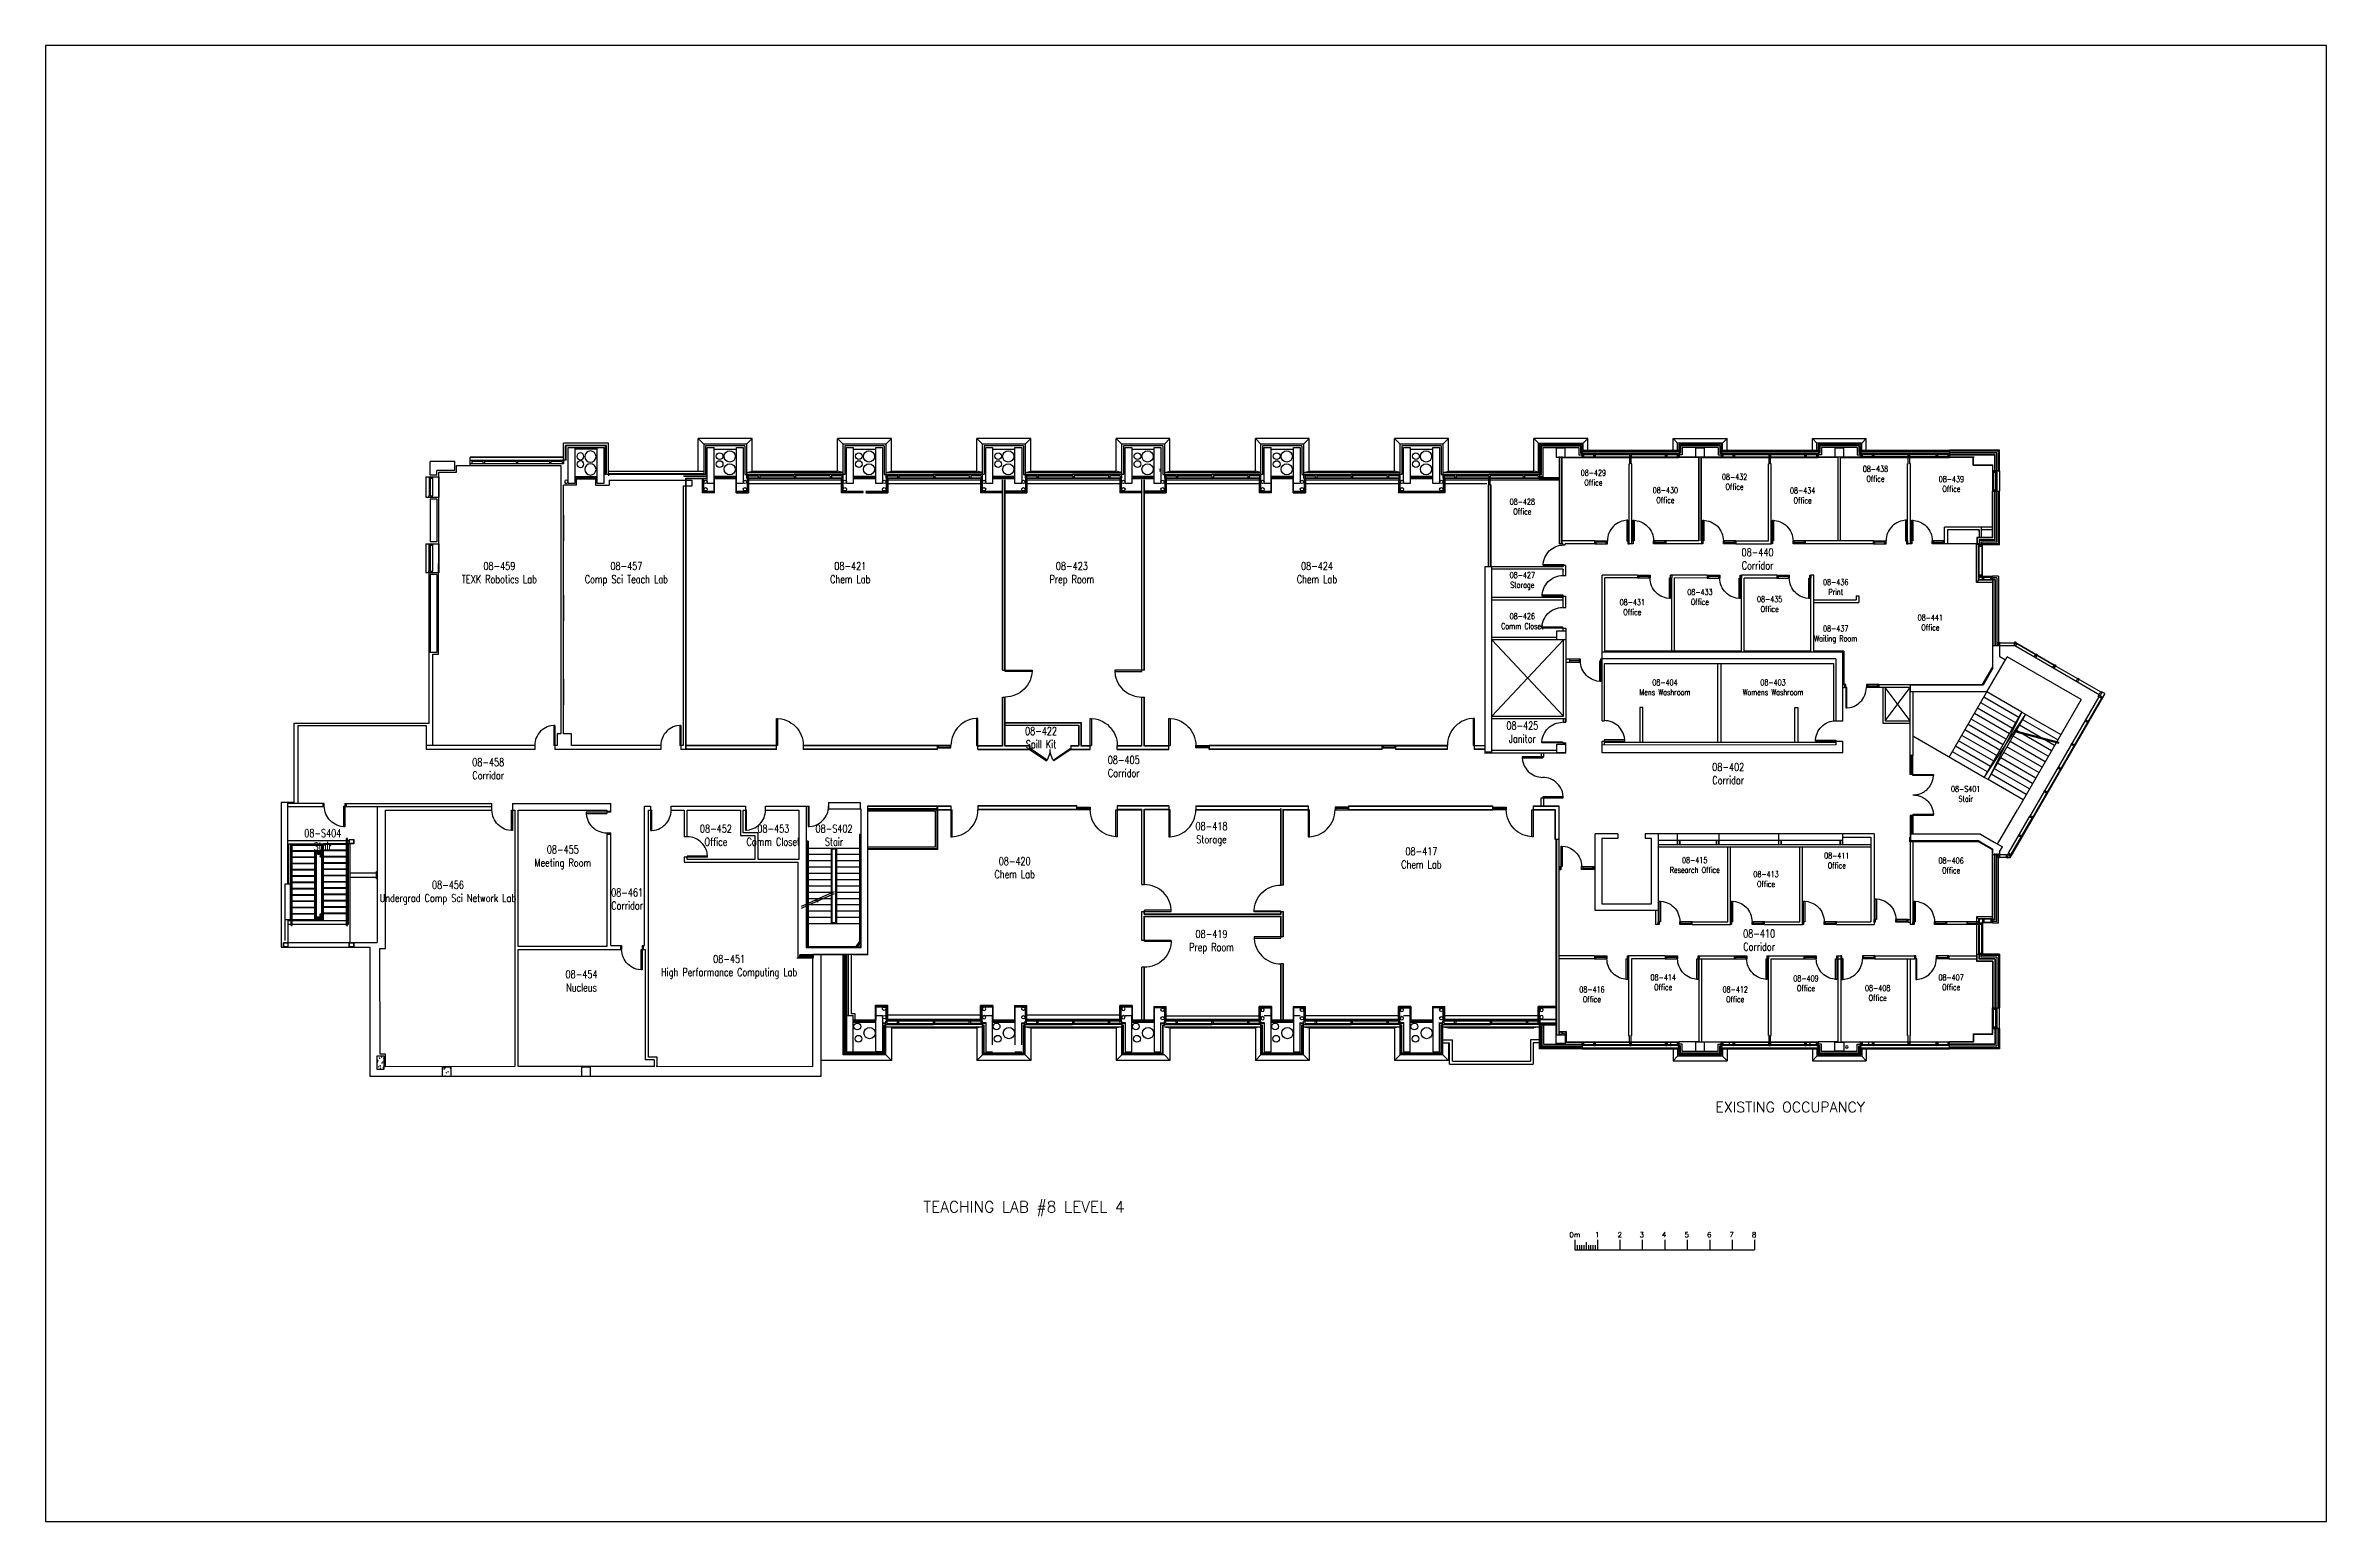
# Model space of a CAD drawing. Extents: x 11182 to 734459, y -1391328 to 152085.
# Drawn here: x 517676 to 619216, y -875369 to -809666 of the extents above; entities that cross this region are included whole.
import ezdxf
from ezdxf.enums import TextEntityAlignment as Align

# ---------------------------------------------------------------- set-up
doc = ezdxf.new("R2010")
doc.units = 0
doc.header["$LTSCALE"] = 500
doc.header["$MEASUREMENT"] = 0
doc.layers.get('0').update_dxf_attribs({"linetype": 'CONTINUOUS'})
doc.layers.add('0_Defpoints', color=106, linetype='CONTINUOUS', plot=False)
for name, color, linetype in [('0_room_data', 7, 'CONTINUOUS'), ('0_text', 7, 'CONTINUOUS'), ('1_Wall_Exist', 251, 'CONTINUOUS'), ('3_Text', 7, 'CONTINUOUS')]:
    doc.layers.add(name, color=color, linetype=linetype)
doc.styles.add('1_200', font='simplex.shx', dxfattribs={"width": 0.75, "height": 460})
doc.styles.get("Standard").update_dxf_attribs({"font": 'ROMANS', "height": 200})

# ---------------------------------------------------------------- blocks, each defined once
blk = doc.blocks.new('room_data')
at = {"layer": '3_Text', "style": '1_200', "width": 0.75}
for tag, p in [('ROOMNUM', (0, 0)), ('ROOMUSE', (0, -575))]:
    blk.add_attdef(tag, text='', height=345, dxfattribs=at).set_placement(p, align=Align.MIDDLE_CENTER)

msp = doc.modelspace()

# ---------------------------------------------------------------- linework, layer by layer
for p, q in [((585760, -862831), (585760, -863277)), ((585860, -863077), (585860, -863277)), ((585960, -863077), (585960, -863277)), ((586060, -863077), (586060, -863277)), ((586160, -863077), (586160, -863277)), ((586260, -862945), (586260, -863277)), ((586360, -863077), (586360, -863277)), ((586460, -863077), (586460, -863277)), ((586560, -863077), (586560, -863277)), ((586660, -863077), (586660, -863277)), ((586760, -862831), (586760, -863277)), ((587760, -862831), (587760, -863277)), ((588760, -862831), (588760, -863277)), ((589760, -862831), (589760, -863277)), ((590760, -862831), (590760, -863277)), ((591760, -862831), (591760, -863277)), ((592760, -862831), (592760, -863277)), ((593760, -862831), (593760, -863277)), ((585760, -863277), (593760, -863277))]:
    msp.add_line(p, q)
at = {"layer": '0_Defpoints'}
msp.add_lwpolyline([(517676, -809666), (517676, -875369), (619216, -875369), (619216, -809666)], close=True, dxfattribs=at)
at = {"layer": '1_Wall_Exist'}
for p, q in [((540733, -828131), (540733, -827372)), ((542733, -827372), (540733, -827372)), ((540823, -828110), (540823, -827462)), ((542643, -827462), (540823, -827462)), ((542608, -827487), (540858, -827487)), ((540858, -828135), (540858, -827487)), ((542608, -828777), (542608, -827487)), ((542643, -828752), (542643, -827462)), ((542733, -828771), (542733, -827372)), ((546733, -828617), (546733, -827162)), ((549133, -827162), (546733, -827162)), ((546733, -827162), (546983, -827412)), ((548883, -827405), (546983, -827405)), ((546983, -827405), (546983, -828765)), ((548808, -827480), (547058, -827480)), ((547058, -827480), (547058, -828765)), ((547133, -829155), (547133, -827555)), ((547133, -827555), (547433, -827555)), ((547433, -829553), (547433, -827555)), ((548433, -827555), (548733, -827555)), ((548433, -829553), (548433, -827555)), ((548733, -827555), (548733, -829155)), ((548808, -827480), (548808, -828765)), ((549133, -827162), (548883, -827412)), ((548883, -827405), (548883, -828917)), ((549133, -828617), (549133, -827162)), ((552933, -828617), (552933, -827162)), ((555333, -827162), (552933, -827162)), ((552933, -827162), (553183, -827412)), ((555083, -827405), (553183, -827405)), ((553183, -828917), (553183, -827405)), ((555008, -827480), (553258, -827480)), ((553258, -827480), (553258, -828765)), ((553333, -829155), (553333, -827555)), ((553333, -827555), (553633, -827555)), ((553633, -827555), (553633, -829155)), ((554633, -829155), (554633, -827555)), ((554633, -827555), (554933, -827555)), ((554933, -827555), (554933, -829155)), ((555008, -827480), (555008, -828765)), ((555333, -827162), (555083, -827412)), ((555083, -827405), (555083, -828917)), ((555333, -828617), (555333, -827162)), ((559133, -828617), (559133, -827162)), ((561533, -827162), (559133, -827162)), ((559133, -827162), (559383, -827412)), ((561283, -827405), (559383, -827405)), ((559383, -828917), (559383, -827405)), ((561208, -827480), (559458, -827480)), ((559458, -827480), (559458, -828765)), ((559533, -829155), (559533, -827555)), ((559533, -827555), (559833, -827555)), ((559833, -827555), (559833, -829155)), ((560833, -829155), (560833, -827555)), ((560833, -827555), (561133, -827555)), ((561133, -827555), (561133, -829155)), ((561208, -827480), (561208, -828765)), ((561533, -827162), (561283, -827412)), ((561283, -827405), (561283, -828917)), ((561533, -828617), (561533, -827162)), ((565333, -828617), (565333, -827162)), ((567733, -827162), (565333, -827162)), ((565333, -827162), (565583, -827412)), ((567483, -827405), (565583, -827405)), ((565583, -828917), (565583, -827405)), ((567408, -827480), (565658, -827480)), ((565658, -827480), (565658, -828765)), ((565733, -829155), (565733, -827555)), ((565733, -827555), (566033, -827555)), ((566033, -827555), (566033, -829155)), ((567033, -829155), (567033, -827555)), ((567033, -827555), (567333, -827555)), ((567333, -827555), (567333, -829155)), ((567408, -827480), (567408, -828765)), ((567733, -827162), (567483, -827412)), ((567483, -827405), (567483, -828917)), ((567733, -828617), (567733, -827162)), ((571533, -828617), (571533, -827162)), ((573933, -827162), (571533, -827162)), ((571533, -827162), (571783, -827412)), ((573683, -827405), (571783, -827405)), ((571783, -828917), (571783, -827405)), ((573608, -827480), (571858, -827480)), ((571858, -827480), (571858, -828765)), ((571933, -829155), (571933, -827555)), ((571933, -827555), (572233, -827555)), ((572233, -829553), (572233, -827555)), ((573233, -827555), (573533, -827555)), ((573233, -829553), (573233, -827555)), ((573533, -827555), (573533, -829155)), ((573608, -827480), (573608, -828765)), ((573933, -827162), (573683, -827412)), ((573683, -827405), (573683, -828917)), ((573933, -828617), (573933, -827162)), ((577733, -828617), (577733, -827155)), ((580133, -827155), (577733, -827155)), ((577733, -827155), (577983, -827412)), ((579883, -827405), (577983, -827405)), ((577983, -828917), (577983, -827405)), ((579808, -827480), (578058, -827480)), ((578058, -827480), (578058, -828765)), ((578133, -829155), (578133, -827555)), ((578133, -827555), (578433, -827555)), ((578433, -827555), (578433, -829155)), ((579433, -829155), (579433, -827555)), ((579433, -827555), (579733, -827555)), ((579733, -827555), (579733, -829155)), ((579808, -827480), (579808, -828765)), ((580133, -827155), (579883, -827412)), ((579883, -827405), (579883, -828917)), ((580133, -828617), (580133, -827155)), ((583933, -828617), (583933, -827155)), ((586333, -827155), (583933, -827155)), ((583933, -827155), (584133, -827362)), ((584133, -827362), (586133, -827362)), ((584133, -828667), (584133, -827362)), ((584183, -827412), (586083, -827412)), ((584183, -829003), (584183, -827412)), ((584233, -827462), (586033, -827462)), ((584233, -827462), (584233, -828765)), ((584258, -827487), (586008, -827487)), ((584258, -827487), (584258, -828790)), ((586008, -827487), (586008, -827816)), ((586033, -827462), (586033, -827791)), ((586083, -827412), (586083, -827999)), ((586333, -827155), (586133, -827362)), ((586133, -827681), (586133, -827362)), ((586333, -827681), (586333, -827155)), ((590133, -827155), (592533, -827155)), ((590133, -827681), (590133, -827155)), ((590133, -827155), (590333, -827362)), ((592333, -827362), (590333, -827362)), ((590333, -827681), (590333, -827362)), ((592283, -827412), (590383, -827412)), ((590383, -827412), (590383, -827999)), ((592233, -827462), (590433, -827462)), ((590433, -827462), (590433, -827791)), ((592208, -827487), (590458, -827487)), ((590458, -827487), (590458, -827816)), ((592208, -827487), (592208, -827816)), ((592233, -827462), (592233, -827791)), ((592283, -827412), (592283, -827999)), ((592533, -827155), (592333, -827362)), ((592333, -827681), (592333, -827362)), ((592533, -827681), (592533, -827155)), ((596333, -827155), (598733, -827155)), ((596333, -827681), (596333, -827155)), ((596333, -827155), (596533, -827362)), ((598533, -827362), (596533, -827362)), ((596533, -827681), (596533, -827362)), ((598483, -827412), (596583, -827412)), ((596583, -827412), (596583, -827999)), ((598433, -827462), (596633, -827462)), ((596633, -827462), (596633, -827791)), ((598408, -827487), (596658, -827487)), ((596658, -827487), (596658, -827816)), ((598408, -827487), (598408, -827816)), ((598433, -827462), (598433, -827791)), ((598483, -827412), (598483, -827999)), ((598733, -827155), (598533, -827362)), ((598533, -827681), (598533, -827362)), ((598733, -827681), (598733, -827155)), ((534798, -828784), (534798, -828184)), ((535898, -828184), (534798, -828184)), ((535898, -828584), (535898, -828184)), ((535975, -828661), (535975, -828362)), ((535975, -828362), (540609, -828362)), ((536583, -828368), (536583, -827984)), ((536583, -827984), (540733, -827984)), ((540733, -827994), (536583, -827994)), ((540667, -828131), (536583, -828131)), ((540733, -828283), (536583, -828283)), ((540609, -828368), (536583, -828368)), ((536649, -828131), (536649, -828283)), ((537149, -828156), (536649, -828156)), ((537149, -828181), (536649, -828181)), ((537149, -828283), (537149, -828131)), ((537214, -828131), (537214, -828283)), ((538624, -828156), (537214, -828156)), ((538624, -828181), (537214, -828181)), ((538624, -828194), (538624, -828131)), ((538627, -828194), (538624, -828194)), ((538627, -828194), (538627, -828283)), ((538690, -828131), (538690, -828283)), ((540101, -828156), (538690, -828156)), ((540101, -828181), (538690, -828181)), ((540099, -828156), (540101, -828143)), ((540101, -828194), (540099, -828181)), ((540101, -828194), (540101, -828131)), ((540104, -828194), (540101, -828194)), ((540104, -828194), (540104, -828283)), ((540167, -828131), (540167, -828283)), ((540667, -828156), (540167, -828156)), ((540667, -828181), (540167, -828181)), ((540609, -828362), (540609, -840300)), ((540665, -828156), (540667, -828143)), ((540667, -828194), (540665, -828181)), ((540667, -828194), (540667, -828131)), ((540733, -828131), (540667, -828131)), ((540670, -828194), (540667, -828194)), ((540670, -828194), (540670, -828283)), ((540733, -828110), (540823, -828110)), ((540733, -828131), (540733, -828283)), ((540933, -827562), (542533, -827562)), ((540933, -829162), (540933, -827562)), ((541233, -827562), (541233, -829162)), ((542233, -827637), (541233, -827637)), ((542233, -829162), (542233, -827562)), ((542533, -827562), (542533, -829162)), ((547433, -827630), (548433, -827630)), ((553633, -827630), (554633, -827630)), ((559833, -827630), (560833, -827630)), ((566033, -827630), (567033, -827630)), ((567273, -828524), (567323, -828524)), ((572233, -827630), (573233, -827630)), ((578433, -827630), (579433, -827630)), ((584333, -827562), (585933, -827562)), ((584333, -827562), (584333, -828865)), ((585333, -827583), (584933, -827583)), ((584933, -827583), (584933, -827983)), ((584933, -827983), (586083, -827983)), ((585074, -831841), (585074, -827963)), ((585087, -831841), (585087, -827963)), ((585179, -831841), (585179, -827963)), ((585192, -831841), (585192, -827963)), ((585192, -827999), (586083, -827999)), ((585333, -827983), (585333, -827583)), ((585933, -827562), (585933, -827891)), ((585933, -827891), (586070, -827891)), ((586008, -827816), (586070, -827816)), ((586033, -827791), (586083, -827791)), ((586070, -827791), (586070, -827999)), ((586082, -827681), (590385, -827681)), ((586082, -827999), (586082, -827681)), ((586082, -827731), (590385, -827731)), ((586082, -827845), (586082, -827825)), ((586147, -827825), (586082, -827825)), ((586082, -827838), (586084, -827838)), ((586087, -827845), (586082, -827845)), ((586082, -827881), (586107, -827881)), ((586082, -827977), (586082, -827881)), ((586145, -827977), (586082, -827977)), ((586082, -827999), (590385, -827999)), ((586084, -827835), (586084, -827825)), ((586084, -827835), (586089, -827830)), ((586084, -827840), (586084, -827843)), ((586089, -827840), (586084, -827840)), ((586084, -827843), (586087, -827843)), ((586087, -827863), (586084, -827866)), ((586084, -827863), (586087, -827863)), ((586084, -827871), (586084, -827863)), ((586084, -827868), (586089, -827866)), ((586092, -827868), (586084, -827868)), ((586084, -827871), (586087, -827871)), ((586087, -827873), (586084, -827871)), ((586084, -827878), (586087, -827878)), ((586084, -827883), (586084, -827886)), ((586084, -827883), (586087, -827883)), ((586087, -827886), (586084, -827883)), ((586084, -827886), (586089, -827886)), ((586084, -827888), (586084, -827975)), ((586092, -827888), (586084, -827888)), ((586084, -827975), (586092, -827975)), ((586087, -827843), (586087, -827845)), ((586087, -827871), (586087, -827886)), ((586092, -827883), (586087, -827881)), ((586089, -827830), (586089, -827838)), ((586089, -827838), (586092, -827838)), ((586089, -827843), (586089, -827840)), ((586140, -827843), (586089, -827843)), ((586089, -827863), (586102, -827863)), ((586089, -827866), (586089, -827863)), ((586089, -827886), (586089, -827881)), ((586092, -827838), (586092, -827843)), ((586092, -827866), (586092, -827868)), ((586099, -827866), (586092, -827866)), ((586092, -827881), (586092, -827883)), ((586092, -827886), (586092, -827888)), ((586107, -827886), (586092, -827886)), ((586092, -827972), (586097, -827972)), ((586092, -827975), (586092, -827972)), ((586097, -827972), (586097, -827975)), ((586097, -827975), (586132, -827975)), ((586099, -827878), (586099, -827866)), ((586104, -827881), (586099, -827878)), ((586102, -827863), (586102, -827878)), ((586102, -827878), (586104, -827881)), ((586107, -827840), (586122, -827840)), ((586107, -827843), (586107, -827840)), ((586107, -827845), (586122, -827843)), ((586107, -827881), (586107, -827845)), ((586132, -827850), (586107, -827850)), ((586107, -827888), (586107, -827886)), ((586109, -827888), (586107, -827888)), ((586109, -827835), (586120, -827835)), ((586109, -827840), (586109, -827835)), ((586109, -827866), (586114, -827871)), ((586109, -827881), (586109, -827866)), ((586120, -827881), (586109, -827881)), ((586109, -827883), (586109, -827888)), ((586120, -827883), (586109, -827883)), ((586112, -827840), (586112, -827835)), ((586112, -827850), (586112, -827861)), ((586112, -827861), (586114, -827868)), ((586114, -827868), (586117, -827861)), ((586114, -827871), (586120, -827866)), ((586117, -827840), (586117, -827835)), ((586117, -827861), (586117, -827850)), ((586120, -827835), (586120, -827840)), ((586120, -827866), (586120, -827881)), ((586120, -827888), (586120, -827883)), ((586122, -827888), (586120, -827888)), ((586122, -827840), (586122, -827881)), ((586122, -827861), (586125, -827861)), ((586125, -827868), (586122, -827868)), ((586122, -827878), (586132, -827878)), ((586122, -827881), (586140, -827881)), ((586122, -827886), (586122, -827888)), ((586137, -827886), (586122, -827886)), ((586125, -827861), (586125, -827868)), ((586132, -827878), (586132, -827850)), ((586132, -827972), (586137, -827972)), ((586132, -827975), (586132, -827972)), ((586135, -827845), (586135, -827881)), ((586155, -827850), (586135, -827850)), ((586135, -827858), (586155, -827855)), ((586155, -827868), (586135, -827868)), ((586135, -827876), (586155, -827876)), ((586137, -827838), (586140, -827838)), ((586137, -827843), (586137, -827838)), ((586137, -827888), (586137, -827886)), ((586142, -827888), (586137, -827888)), ((586137, -827972), (586137, -827975)), ((586137, -827975), (586142, -827975)), ((586140, -827830), (586145, -827835)), ((586140, -827838), (586140, -827830)), ((586140, -827840), (586140, -827843)), ((586145, -827840), (586140, -827840)), ((586140, -827855), (586140, -827868)), ((586140, -827881), (586140, -827886)), ((586140, -827886), (586145, -827886)), ((586142, -827843), (586145, -827843)), ((586142, -827845), (586142, -827843)), ((586145, -827845), (586142, -827845)), ((586142, -827881), (586145, -827881)), ((586142, -827883), (586142, -827881)), ((586145, -827883), (586142, -827883)), ((586142, -827975), (586142, -827888)), ((586145, -827825), (586145, -827835)), ((586147, -827838), (586145, -827845)), ((586145, -827838), (586147, -827838)), ((586145, -827843), (586145, -827840)), ((586145, -827881), (586145, -827977)), ((586145, -827977), (590321, -827977)), ((590319, -827825), (586147, -827825)), ((586147, -827840), (586147, -827825)), ((586147, -827838), (586150, -827850)), ((586147, -827888), (586150, -827876)), ((586147, -827886), (586147, -827888)), ((586594, -827850), (586155, -827850)), ((586155, -827876), (586597, -827876)), ((586594, -827850), (586615, -827850)), ((586615, -827858), (586594, -827855)), ((586594, -827868), (586615, -827868)), ((586615, -827876), (586594, -827876)), ((586602, -827838), (586599, -827850)), ((586602, -827888), (586599, -827876)), ((586604, -827845), (586604, -827825)), ((586670, -827825), (586604, -827825)), ((586604, -827838), (586607, -827838)), ((586610, -827845), (586604, -827845)), ((586604, -827881), (586630, -827881)), ((586604, -827977), (586604, -827881)), ((586668, -827977), (586604, -827977)), ((586607, -827835), (586607, -827825)), ((586607, -827835), (586612, -827830)), ((586607, -827840), (586607, -827843)), ((586612, -827840), (586607, -827840)), ((586607, -827843), (586610, -827843)), ((586607, -827878), (586610, -827878)), ((586607, -827883), (586607, -827886)), ((586610, -827883), (586607, -827883)), ((586610, -827886), (586607, -827883)), ((586607, -827886), (586612, -827886)), ((586607, -827888), (586607, -827975)), ((586615, -827888), (586607, -827888)), ((586607, -827975), (586615, -827975)), ((586610, -827843), (586610, -827845)), ((586610, -827873), (586610, -827886)), ((586615, -827883), (586610, -827881)), ((586612, -827830), (586612, -827838)), ((586612, -827838), (586615, -827838)), ((586612, -827843), (586612, -827840)), ((586663, -827843), (586612, -827843)), ((586612, -827886), (586612, -827881)), ((586615, -827838), (586615, -827843)), ((586615, -827881), (586615, -827883)), ((586615, -827886), (586615, -827888)), ((586630, -827886), (586615, -827886)), ((586615, -827972), (586620, -827972)), ((586615, -827975), (586615, -827972)), ((586617, -827876), (586617, -827881)), ((586620, -827878), (586620, -827850)), ((586630, -827878), (586620, -827878)), ((586620, -827972), (586620, -827975)), ((586620, -827975), (586655, -827975)), ((586627, -827881), (586622, -827878)), ((586625, -827878), (586627, -827881)), ((586630, -827840), (586645, -827840)), ((586630, -827843), (586630, -827840)), ((586630, -827845), (586645, -827843)), ((586630, -827881), (586630, -827845)), ((586655, -827850), (586630, -827850)), ((586630, -827888), (586630, -827886)), ((586632, -827888), (586630, -827888)), ((586632, -827835), (586642, -827835)), ((586632, -827840), (586632, -827835)), ((586632, -827866), (586637, -827871)), ((586632, -827881), (586632, -827866)), ((586642, -827881), (586632, -827881)), ((586632, -827883), (586632, -827888)), ((586642, -827883), (586632, -827883)), ((586635, -827840), (586635, -827835)), ((586635, -827850), (586635, -827861)), ((586635, -827861), (586637, -827868)), ((586637, -827868), (586640, -827861)), ((586637, -827871), (586642, -827866)), ((586640, -827840), (586640, -827835)), ((586640, -827861), (586640, -827850)), ((586642, -827835), (586642, -827840)), ((586642, -827866), (586642, -827881)), ((586642, -827888), (586642, -827883)), ((586645, -827888), (586642, -827888)), ((586645, -827840), (586645, -827881)), ((586645, -827861), (586648, -827861)), ((586648, -827868), (586645, -827868)), ((586645, -827878), (586655, -827878)), ((586645, -827881), (586663, -827881)), ((586645, -827886), (586645, -827888)), ((586660, -827886), (586645, -827886)), ((586648, -827861), (586648, -827868)), ((586655, -827878), (586655, -827850)), ((586655, -827972), (586660, -827972)), ((586655, -827975), (586655, -827972)), ((586658, -827845), (586658, -827881)), ((586678, -827850), (586658, -827850)), ((586658, -827858), (586678, -827855)), ((586678, -827868), (586658, -827868)), ((586658, -827876), (586678, -827876)), ((586660, -827838), (586663, -827838)), ((586660, -827843), (586660, -827838)), ((586660, -827888), (586660, -827886)), ((586665, -827888), (586660, -827888)), ((586660, -827972), (586660, -827975)), ((586660, -827975), (586665, -827975)), ((586663, -827830), (586668, -827835)), ((586663, -827838), (586663, -827830)), ((586663, -827840), (586663, -827843)), ((586668, -827840), (586663, -827840)), ((586663, -827855), (586663, -827868)), ((586663, -827881), (586663, -827886)), ((586663, -827886), (586668, -827886)), ((586665, -827843), (586668, -827843)), ((586665, -827845), (586665, -827843)), ((586668, -827845), (586665, -827845)), ((586665, -827881), (586668, -827881)), ((586665, -827883), (586665, -827881)), ((586668, -827883), (586665, -827883)), ((586665, -827975), (586665, -827888)), ((586668, -827825), (586668, -827835)), ((586670, -827838), (586668, -827845)), ((586668, -827838), (586670, -827838)), ((586668, -827843), (586668, -827840)), ((586668, -827881), (586668, -827977)), ((586670, -827840), (586670, -827825)), ((586670, -827838), (586673, -827850)), ((586670, -827888), (586673, -827876)), ((586670, -827886), (586670, -827888)), ((588211, -827850), (586679, -827850)), ((586679, -827876), (588211, -827876)), ((588172, -831714), (588172, -828280)), ((588172, -828280), (588202, -828280)), ((588184, -827916), (588285, -827916)), ((588191, -827850), (588211, -827850)), ((588211, -827858), (588191, -827855)), ((588191, -827868), (588211, -827868)), ((588211, -827876), (588191, -827876)), ((588198, -827838), (588196, -827850)), ((588198, -827888), (588196, -827876)), ((588198, -827840), (588198, -827825)), ((588198, -827825), (588264, -827825)), ((588198, -827838), (588201, -827845)), ((588201, -827838), (588198, -827838)), ((588198, -827886), (588198, -827888)), ((588201, -827825), (588201, -827835)), ((588206, -827830), (588201, -827835)), ((588201, -827840), (588206, -827840)), ((588201, -827843), (588201, -827840)), ((588204, -827843), (588201, -827843)), ((588201, -827845), (588204, -827845)), ((588201, -827881), (588201, -827977)), ((588204, -827881), (588201, -827881)), ((588201, -827883), (588204, -827883)), ((588206, -827886), (588201, -827886)), ((588201, -827977), (588264, -827977)), ((588202, -828280), (588202, -827976)), ((588204, -827845), (588204, -827843)), ((588204, -827883), (588204, -827881)), ((588204, -827888), (588209, -827888)), ((588204, -827975), (588204, -827888)), ((588209, -827975), (588204, -827975)), ((588206, -827838), (588206, -827830)), ((588209, -827838), (588206, -827838)), ((588206, -827840), (588206, -827843)), ((588206, -827843), (588257, -827843)), ((588206, -827855), (588206, -827868)), ((588206, -827881), (588206, -827886)), ((588224, -827881), (588206, -827881)), ((588209, -827843), (588209, -827838)), ((588209, -827886), (588224, -827886)), ((588209, -827888), (588209, -827886)), ((588209, -827972), (588209, -827975)), ((588214, -827972), (588209, -827972)), ((588211, -827845), (588211, -827881)), ((588214, -827850), (588249, -827850)), ((588214, -827878), (588214, -827850)), ((588224, -827878), (588214, -827878)), ((588214, -827975), (588214, -827972)), ((588249, -827975), (588214, -827975)), ((588221, -827861), (588221, -827868)), ((588224, -827861), (588221, -827861)), ((588221, -827868), (588224, -827868)), ((588224, -827840), (588224, -827881)), ((588239, -827840), (588224, -827840)), ((588239, -827845), (588224, -827843)), ((588224, -827886), (588224, -827888)), ((588224, -827888), (588226, -827888)), ((588226, -827835), (588226, -827840)), ((588236, -827835), (588226, -827835)), ((588231, -827871), (588226, -827866)), ((588226, -827866), (588226, -827881)), ((588226, -827881), (588236, -827881)), ((588226, -827883), (588236, -827883)), ((588226, -827888), (588226, -827883)), ((588229, -827840), (588229, -827835)), ((588229, -827861), (588229, -827850)), ((588231, -827868), (588229, -827861)), ((588234, -827861), (588231, -827868)), ((588236, -827866), (588231, -827871)), ((588233, -827985), (588233, -827813)), ((588234, -827840), (588234, -827835)), ((588234, -827850), (588234, -827861)), ((588236, -827840), (588236, -827835)), ((588236, -827881), (588236, -827866)), ((588236, -827883), (588236, -827888)), ((588236, -827888), (588239, -827888)), ((588239, -827843), (588239, -827840)), ((588239, -827881), (588239, -827845)), ((588239, -827850), (588239, -827861)), ((588239, -827861), (588242, -827861)), ((588242, -827868), (588239, -827868)), ((588239, -827868), (588239, -827878)), ((588239, -827878), (588249, -827878)), ((588264, -827881), (588239, -827881)), ((588239, -827886), (588254, -827886)), ((588239, -827888), (588239, -827886)), ((588242, -827861), (588242, -827868)), ((588249, -827878), (588249, -827850)), ((588249, -827972), (588249, -827975)), ((588254, -827972), (588249, -827972)), ((588252, -827845), (588252, -827881)), ((590311, -827850), (588252, -827850)), ((588272, -827850), (588252, -827850)), ((588252, -827858), (588272, -827855)), ((588272, -827868), (588252, -827868)), ((588252, -827876), (590311, -827876)), ((588252, -827876), (588272, -827876)), ((588254, -827838), (588254, -827843)), ((588257, -827838), (588254, -827838)), ((588254, -827883), (588259, -827881)), ((588254, -827881), (588254, -827883)), ((588254, -827886), (588254, -827888)), ((588254, -827888), (588262, -827888)), ((588254, -827975), (588254, -827972)), ((588262, -827975), (588254, -827975)), ((588257, -827830), (588257, -827838)), ((588262, -827835), (588257, -827830)), ((588257, -827840), (588262, -827840)), ((588257, -827843), (588257, -827840)), ((588257, -827855), (588257, -827868)), ((588257, -827886), (588257, -827881)), ((588262, -827886), (588257, -827886)), ((588259, -827843), (588259, -827845)), ((588262, -827843), (588259, -827843)), ((588259, -827845), (588264, -827845)), ((588259, -827881), (588259, -827886)), ((588262, -827883), (588259, -827883)), ((588259, -827886), (588262, -827883)), ((588262, -827835), (588262, -827825)), ((588264, -827838), (588262, -827838)), ((588262, -827840), (588262, -827843)), ((588262, -827883), (588262, -827886)), ((588262, -827888), (588262, -827975)), ((588264, -827845), (588264, -827825)), ((588264, -827838), (588267, -827850)), ((588264, -827888), (588267, -827876)), ((588264, -827977), (588264, -827881)), ((588264, -828280), (588264, -827976)), ((588299, -828280), (588264, -828280)), ((588299, -831716), (588299, -828280)), ((589788, -827850), (589809, -827850)), ((589809, -827858), (589788, -827855)), ((589788, -827868), (589809, -827868)), ((589809, -827876), (589788, -827876)), ((589796, -827838), (589793, -827850)), ((589796, -827888), (589793, -827876)), ((589796, -827840), (589796, -827825)), ((589796, -827825), (589862, -827825)), ((589796, -827838), (589799, -827845)), ((589799, -827838), (589796, -827838)), ((589796, -827886), (589796, -827888)), ((589799, -827825), (589799, -827835)), ((589804, -827830), (589799, -827835)), ((589799, -827840), (589804, -827840)), ((589799, -827843), (589799, -827840)), ((589801, -827843), (589799, -827843)), ((589799, -827845), (589801, -827845)), ((589799, -827881), (589799, -827977)), ((589801, -827881), (589799, -827881)), ((589799, -827883), (589801, -827883)), ((589804, -827886), (589799, -827886)), ((589799, -827977), (589862, -827977)), ((589801, -827845), (589801, -827843)), ((589801, -827883), (589801, -827881)), ((589801, -827888), (589806, -827888)), ((589801, -827975), (589801, -827888)), ((589806, -827975), (589801, -827975)), ((589804, -827838), (589804, -827830)), ((589806, -827838), (589804, -827838)), ((589804, -827840), (589804, -827843)), ((589804, -827843), (589854, -827843)), ((589804, -827855), (589804, -827868)), ((589804, -827881), (589804, -827886)), ((589821, -827881), (589804, -827881)), ((589806, -827843), (589806, -827838)), ((589806, -827886), (589821, -827886)), ((589806, -827888), (589806, -827886)), ((589806, -827972), (589806, -827975)), ((589811, -827972), (589806, -827972)), ((589809, -827845), (589809, -827881)), ((589811, -827850), (589837, -827850)), ((589811, -827878), (589811, -827850)), ((589821, -827878), (589811, -827878)), ((589811, -827975), (589811, -827972)), ((589847, -827975), (589811, -827975)), ((589819, -827861), (589819, -827868)), ((589821, -827861), (589819, -827861)), ((589819, -827868), (589821, -827868)), ((589821, -827840), (589821, -827881)), ((589837, -827840), (589821, -827840)), ((589837, -827845), (589821, -827843)), ((589821, -827886), (589821, -827888)), ((589821, -827888), (589824, -827888)), ((589824, -827835), (589824, -827840)), ((589834, -827835), (589824, -827835)), ((589829, -827871), (589824, -827866)), ((589824, -827866), (589824, -827881)), ((589824, -827881), (589834, -827881)), ((589824, -827883), (589834, -827883)), ((589824, -827888), (589824, -827883)), ((589826, -827840), (589826, -827835)), ((589826, -827861), (589826, -827850)), ((589829, -827868), (589826, -827861)), ((589831, -827861), (589829, -827868)), ((589834, -827866), (589829, -827871)), ((589831, -827840), (589831, -827835)), ((589831, -827850), (589831, -827861)), ((589834, -827840), (589834, -827835)), ((589834, -827881), (589834, -827866)), ((589834, -827883), (589834, -827888)), ((589834, -827888), (589837, -827888)), ((589837, -827843), (589837, -827840)), ((589837, -827881), (589837, -827845)), ((589837, -827878), (589847, -827878)), ((589862, -827881), (589837, -827881)), ((589837, -827886), (589852, -827886)), ((589837, -827888), (589837, -827886)), ((589839, -827881), (589844, -827878)), ((589842, -827878), (589839, -827881)), ((589847, -827878), (589847, -827850)), ((589847, -827972), (589847, -827975)), ((589852, -827972), (589847, -827972)), ((589849, -827876), (589849, -827881)), ((589852, -827838), (589852, -827843)), ((589854, -827838), (589852, -827838)), ((589872, -827850), (589852, -827850)), ((589852, -827858), (589872, -827855)), ((589872, -827868), (589852, -827868)), ((589852, -827876), (589872, -827876)), ((589852, -827883), (589857, -827881)), ((589852, -827881), (589852, -827883)), ((589852, -827886), (589852, -827888)), ((589852, -827888), (589859, -827888)), ((589852, -827975), (589852, -827972)), ((589859, -827975), (589852, -827975)), ((589854, -827830), (589854, -827838)), ((589859, -827835), (589854, -827830)), ((589854, -827840), (589859, -827840)), ((589854, -827843), (589854, -827840)), ((589854, -827886), (589854, -827881)), ((589859, -827886), (589854, -827886)), ((589857, -827843), (589857, -827845)), ((589859, -827843), (589857, -827843)), ((589857, -827845), (589862, -827845)), ((589857, -827873), (589857, -827886)), ((589859, -827878), (589857, -827878)), ((589857, -827883), (589859, -827883)), ((589857, -827886), (589859, -827883)), ((589859, -827835), (589859, -827825)), ((589862, -827838), (589859, -827838)), ((589859, -827840), (589859, -827843)), ((589859, -827883), (589859, -827886)), ((589859, -827888), (589859, -827975)), ((589862, -827845), (589862, -827825)), ((589862, -827977), (589862, -827881)), ((589864, -827838), (589867, -827850)), ((589864, -827888), (589867, -827876)), ((590311, -827850), (590332, -827850)), ((590332, -827858), (590311, -827855)), ((590311, -827868), (590332, -827868)), ((590332, -827876), (590311, -827876)), ((590319, -827838), (590316, -827850)), ((590319, -827888), (590316, -827876)), ((590319, -827840), (590319, -827825)), ((590319, -827825), (590385, -827825)), ((590319, -827838), (590321, -827845)), ((590321, -827838), (590319, -827838)), ((590319, -827886), (590319, -827888)), ((590321, -827825), (590321, -827835)), ((590326, -827830), (590321, -827835)), ((590321, -827840), (590326, -827840)), ((590321, -827843), (590321, -827840)), ((590324, -827843), (590321, -827843)), ((590321, -827845), (590324, -827845)), ((590321, -827881), (590321, -827977)), ((590324, -827881), (590321, -827881)), ((590321, -827883), (590324, -827883)), ((590326, -827886), (590321, -827886)), ((590321, -827977), (590385, -827977)), ((590324, -827845), (590324, -827843)), ((590324, -827883), (590324, -827881)), ((590324, -827888), (590329, -827888)), ((590324, -827975), (590324, -827888)), ((590329, -827975), (590324, -827975)), ((590326, -827838), (590326, -827830)), ((590329, -827838), (590326, -827838)), ((590326, -827840), (590326, -827843)), ((590326, -827843), (590377, -827843)), ((590326, -827855), (590326, -827868)), ((590326, -827881), (590326, -827886)), ((590344, -827881), (590326, -827881)), ((590329, -827843), (590329, -827838)), ((590329, -827886), (590344, -827886)), ((590329, -827888), (590329, -827886)), ((590329, -827972), (590329, -827975)), ((590334, -827972), (590329, -827972)), ((590332, -827845), (590332, -827881)), ((590334, -827850), (590359, -827850)), ((590334, -827878), (590334, -827850)), ((590344, -827878), (590334, -827878)), ((590334, -827975), (590334, -827972)), ((590370, -827975), (590334, -827975)), ((590342, -827861), (590342, -827868)), ((590344, -827861), (590342, -827861)), ((590342, -827868), (590344, -827868)), ((590344, -827840), (590344, -827881)), ((590359, -827840), (590344, -827840)), ((590359, -827845), (590344, -827843)), ((590344, -827886), (590344, -827888)), ((590344, -827888), (590347, -827888)), ((590347, -827835), (590347, -827840)), ((590357, -827835), (590347, -827835)), ((590352, -827871), (590347, -827866)), ((590347, -827866), (590347, -827881)), ((590347, -827881), (590357, -827881)), ((590347, -827883), (590357, -827883)), ((590347, -827888), (590347, -827883)), ((590349, -827840), (590349, -827835)), ((590349, -827861), (590349, -827850)), ((590352, -827868), (590349, -827861)), ((590354, -827861), (590352, -827868)), ((590357, -827866), (590352, -827871)), ((590354, -827840), (590354, -827835)), ((590354, -827850), (590354, -827861)), ((590357, -827840), (590357, -827835)), ((590357, -827881), (590357, -827866)), ((590357, -827883), (590357, -827888)), ((590357, -827888), (590359, -827888)), ((590359, -827843), (590359, -827840)), ((590359, -827881), (590359, -827845)), ((590385, -827881), (590359, -827881)), ((590359, -827886), (590375, -827886)), ((590359, -827888), (590359, -827886)), ((590362, -827881), (590367, -827878)), ((590364, -827878), (590362, -827881)), ((590364, -827863), (590364, -827878)), ((590377, -827863), (590364, -827863)), ((590367, -827866), (590375, -827866)), ((590367, -827878), (590367, -827866)), ((590370, -827972), (590370, -827975)), ((590375, -827972), (590370, -827972)), ((590375, -827838), (590375, -827843)), ((590377, -827838), (590375, -827838)), ((590375, -827866), (590375, -827868)), ((590375, -827868), (590382, -827868)), ((590375, -827883), (590380, -827881)), ((590375, -827881), (590375, -827883)), ((590375, -827886), (590375, -827888)), ((590375, -827888), (590382, -827888)), ((590375, -827975), (590375, -827972)), ((590382, -827975), (590375, -827975)), ((590377, -827830), (590377, -827838)), ((590382, -827835), (590377, -827830)), ((590377, -827840), (590382, -827840)), ((590377, -827843), (590377, -827840)), ((590377, -827866), (590377, -827863)), ((590382, -827868), (590377, -827866)), ((590377, -827886), (590377, -827881)), ((590382, -827886), (590377, -827886)), ((590380, -827843), (590380, -827845)), ((590382, -827843), (590380, -827843)), ((590380, -827845), (590385, -827845)), ((590380, -827863), (590382, -827866)), ((590382, -827863), (590380, -827863)), ((590380, -827871), (590380, -827886)), ((590382, -827871), (590380, -827871)), ((590380, -827873), (590382, -827871)), ((590382, -827878), (590380, -827878)), ((590382, -827883), (590380, -827883)), ((590380, -827886), (590382, -827883)), ((590382, -827835), (590382, -827825)), ((590385, -827838), (590382, -827838)), ((590382, -827840), (590382, -827843)), ((590382, -827871), (590382, -827863)), ((590382, -827883), (590382, -827886)), ((590382, -827888), (590382, -827975)), ((590433, -827791), (590383, -827791)), ((592283, -827983), (590383, -827983)), ((591274, -827999), (590383, -827999)), ((590385, -827681), (590385, -827999)), ((590385, -827845), (590385, -827825)), ((590385, -827977), (590385, -827881)), ((590396, -827791), (590396, -827999)), ((590458, -827816), (590396, -827816)), ((590533, -827891), (590396, -827891)), ((592133, -827562), (590533, -827562)), ((590533, -827562), (590533, -827891)), ((591133, -827583), (591133, -827983)), ((591533, -827583), (591133, -827583)), ((591274, -831714), (591274, -827963)), ((591287, -831714), (591287, -827963)), ((591379, -831714), (591379, -827963)), ((591392, -831714), (591392, -827963)), ((591392, -827999), (592283, -827999)), ((591533, -827983), (591533, -827583)), ((592133, -827562), (592133, -827891)), ((592133, -827891), (592270, -827891)), ((592208, -827816), (592270, -827816)), ((592233, -827791), (592283, -827791)), ((592270, -827791), (592270, -827999)), ((592282, -827681), (596585, -827681)), ((592282, -827999), (592282, -827681)), ((592282, -827731), (596585, -827731)), ((592282, -827845), (592282, -827825)), ((592347, -827825), (592282, -827825)), ((592282, -827838), (592284, -827838)), ((592287, -827845), (592282, -827845)), ((592282, -827881), (592307, -827881)), ((592282, -827977), (592282, -827881)), ((592345, -827977), (592282, -827977)), ((592282, -827999), (596585, -827999)), ((592284, -827835), (592284, -827825)), ((592284, -827835), (592289, -827830)), ((592284, -827840), (592284, -827843)), ((592289, -827840), (592284, -827840)), ((592284, -827843), (592287, -827843)), ((592287, -827863), (592284, -827866)), ((592284, -827863), (592287, -827863)), ((592284, -827871), (592284, -827863)), ((592284, -827868), (592289, -827866)), ((592292, -827868), (592284, -827868)), ((592284, -827871), (592287, -827871)), ((592287, -827873), (592284, -827871)), ((592284, -827878), (592287, -827878)), ((592284, -827883), (592284, -827886)), ((592284, -827883), (592287, -827883)), ((592287, -827886), (592284, -827883)), ((592284, -827886), (592289, -827886)), ((592284, -827888), (592284, -827975)), ((592292, -827888), (592284, -827888)), ((592284, -827975), (592292, -827975)), ((592287, -827843), (592287, -827845)), ((592287, -827871), (592287, -827886)), ((592292, -827883), (592287, -827881)), ((592289, -827830), (592289, -827838)), ((592289, -827838), (592292, -827838)), ((592289, -827843), (592289, -827840)), ((592340, -827843), (592289, -827843)), ((592289, -827863), (592302, -827863)), ((592289, -827866), (592289, -827863)), ((592289, -827886), (592289, -827881)), ((592292, -827838), (592292, -827843)), ((592292, -827866), (592292, -827868)), ((592299, -827866), (592292, -827866)), ((592292, -827881), (592292, -827883)), ((592292, -827886), (592292, -827888)), ((592307, -827886), (592292, -827886)), ((592292, -827972), (592297, -827972)), ((592292, -827975), (592292, -827972)), ((592297, -827972), (592297, -827975)), ((592297, -827975), (592332, -827975)), ((592299, -827878), (592299, -827866)), ((592304, -827881), (592299, -827878)), ((592302, -827863), (592302, -827878)), ((592302, -827878), (592304, -827881)), ((592307, -827840), (592322, -827840)), ((592307, -827843), (592307, -827840)), ((592307, -827845), (592322, -827843)), ((592307, -827881), (592307, -827845)), ((592332, -827850), (592307, -827850)), ((592307, -827888), (592307, -827886)), ((592309, -827888), (592307, -827888)), ((592309, -827835), (592320, -827835)), ((592309, -827840), (592309, -827835)), ((592309, -827866), (592314, -827871)), ((592309, -827881), (592309, -827866)), ((592320, -827881), (592309, -827881)), ((592309, -827883), (592309, -827888)), ((592320, -827883), (592309, -827883)), ((592312, -827840), (592312, -827835)), ((592312, -827850), (592312, -827861)), ((592312, -827861), (592314, -827868)), ((592314, -827868), (592317, -827861)), ((592314, -827871), (592320, -827866)), ((592317, -827840), (592317, -827835)), ((592317, -827861), (592317, -827850)), ((592320, -827835), (592320, -827840)), ((592320, -827866), (592320, -827881)), ((592320, -827888), (592320, -827883)), ((592322, -827888), (592320, -827888)), ((592322, -827840), (592322, -827881)), ((592322, -827861), (592325, -827861)), ((592325, -827868), (592322, -827868)), ((592322, -827878), (592332, -827878)), ((592322, -827881), (592340, -827881)), ((592322, -827886), (592322, -827888)), ((592337, -827886), (592322, -827886)), ((592325, -827861), (592325, -827868)), ((592332, -827878), (592332, -827850)), ((592332, -827972), (592337, -827972)), ((592332, -827975), (592332, -827972)), ((592335, -827845), (592335, -827881)), ((592355, -827850), (592335, -827850)), ((592335, -827858), (592355, -827855)), ((592355, -827868), (592335, -827868)), ((592335, -827876), (592355, -827876)), ((592337, -827838), (592340, -827838)), ((592337, -827843), (592337, -827838)), ((592337, -827888), (592337, -827886)), ((592342, -827888), (592337, -827888)), ((592337, -827972), (592337, -827975)), ((592337, -827975), (592342, -827975)), ((592340, -827830), (592345, -827835)), ((592340, -827838), (592340, -827830)), ((592340, -827840), (592340, -827843)), ((592345, -827840), (592340, -827840)), ((592340, -827855), (592340, -827868)), ((592340, -827881), (592340, -827886)), ((592340, -827886), (592345, -827886)), ((592342, -827843), (592345, -827843)), ((592342, -827845), (592342, -827843)), ((592345, -827845), (592342, -827845)), ((592342, -827881), (592345, -827881)), ((592342, -827883), (592342, -827881)), ((592345, -827883), (592342, -827883)), ((592342, -827975), (592342, -827888)), ((592345, -827825), (592345, -827835)), ((592347, -827838), (592345, -827845)), ((592345, -827838), (592347, -827838)), ((592345, -827843), (592345, -827840)), ((592345, -827881), (592345, -827977)), ((592345, -827977), (596521, -827977)), ((596519, -827825), (592347, -827825)), ((592347, -827840), (592347, -827825)), ((592347, -827838), (592350, -827850)), ((592347, -827888), (592350, -827876)), ((592347, -827886), (592347, -827888)), ((592794, -827850), (592355, -827850)), ((592355, -827876), (592797, -827876)), ((592794, -827850), (592815, -827850)), ((592815, -827858), (592794, -827855)), ((592794, -827868), (592815, -827868)), ((592815, -827876), (592794, -827876)), ((592802, -827838), (592799, -827850)), ((592802, -827888), (592799, -827876)), ((592804, -827845), (592804, -827825)), ((592870, -827825), (592804, -827825)), ((592804, -827838), (592807, -827838)), ((592810, -827845), (592804, -827845)), ((592804, -827881), (592830, -827881)), ((592804, -827977), (592804, -827881)), ((592868, -827977), (592804, -827977)), ((592807, -827835), (592807, -827825)), ((592807, -827835), (592812, -827830)), ((592807, -827840), (592807, -827843)), ((592812, -827840), (592807, -827840)), ((592807, -827843), (592810, -827843)), ((592807, -827878), (592810, -827878)), ((592807, -827883), (592807, -827886)), ((592807, -827883), (592810, -827883)), ((592810, -827886), (592807, -827883)), ((592807, -827886), (592812, -827886)), ((592807, -827888), (592807, -827975)), ((592815, -827888), (592807, -827888)), ((592807, -827975), (592815, -827975)), ((592810, -827843), (592810, -827845)), ((592810, -827873), (592810, -827886)), ((592815, -827883), (592810, -827881)), ((592812, -827830), (592812, -827838)), ((592812, -827838), (592815, -827838)), ((592812, -827843), (592812, -827840)), ((592863, -827843), (592812, -827843)), ((592812, -827886), (592812, -827881)), ((592815, -827838), (592815, -827843)), ((592815, -827881), (592815, -827883)), ((592815, -827886), (592815, -827888)), ((592830, -827886), (592815, -827886)), ((592815, -827972), (592820, -827972)), ((592815, -827975), (592815, -827972)), ((592817, -827876), (592817, -827881)), ((592820, -827878), (592820, -827850)), ((592830, -827878), (592820, -827878)), ((592820, -827972), (592820, -827975)), ((592820, -827975), (592855, -827975)), ((592827, -827881), (592822, -827878)), ((592825, -827878), (592827, -827881)), ((592830, -827840), (592845, -827840)), ((592830, -827843), (592830, -827840)), ((592830, -827845), (592845, -827843)), ((592830, -827881), (592830, -827845)), ((592855, -827850), (592830, -827850)), ((592830, -827888), (592830, -827886)), ((592832, -827888), (592830, -827888)), ((592832, -827835), (592842, -827835)), ((592832, -827840), (592832, -827835)), ((592832, -827866), (592837, -827871)), ((592832, -827881), (592832, -827866)), ((592842, -827881), (592832, -827881)), ((592832, -827883), (592832, -827888)), ((592842, -827883), (592832, -827883)), ((592835, -827840), (592835, -827835)), ((592835, -827850), (592835, -827861)), ((592835, -827861), (592837, -827868)), ((592837, -827868), (592840, -827861)), ((592837, -827871), (592842, -827866)), ((592840, -827840), (592840, -827835)), ((592840, -827861), (592840, -827850)), ((592842, -827835), (592842, -827840)), ((592842, -827866), (592842, -827881)), ((592842, -827888), (592842, -827883)), ((592845, -827888), (592842, -827888)), ((592845, -827840), (592845, -827881)), ((592845, -827861), (592848, -827861)), ((592848, -827868), (592845, -827868)), ((592845, -827878), (592855, -827878)), ((592845, -827881), (592863, -827881)), ((592845, -827886), (592845, -827888)), ((592860, -827886), (592845, -827886)), ((592848, -827861), (592848, -827868)), ((592855, -827878), (592855, -827850)), ((592855, -827972), (592860, -827972)), ((592855, -827975), (592855, -827972)), ((592858, -827845), (592858, -827881)), ((592878, -827850), (592858, -827850)), ((592858, -827858), (592878, -827855)), ((592878, -827868), (592858, -827868)), ((592858, -827876), (592878, -827876)), ((592860, -827838), (592863, -827838)), ((592860, -827843), (592860, -827838)), ((592860, -827888), (592860, -827886)), ((592865, -827888), (592860, -827888)), ((592860, -827972), (592860, -827975)), ((592860, -827975), (592865, -827975)), ((592863, -827830), (592868, -827835)), ((592863, -827838), (592863, -827830)), ((592863, -827840), (592863, -827843)), ((592868, -827840), (592863, -827840)), ((592863, -827855), (592863, -827868)), ((592863, -827881), (592863, -827886)), ((592863, -827886), (592868, -827886)), ((592865, -827843), (592868, -827843)), ((592865, -827845), (592865, -827843)), ((592868, -827845), (592865, -827845)), ((592865, -827881), (592868, -827881)), ((592865, -827883), (592865, -827881)), ((592868, -827883), (592865, -827883)), ((592865, -827975), (592865, -827888)), ((592868, -827825), (592868, -827835)), ((592870, -827838), (592868, -827845)), ((592868, -827838), (592870, -827838)), ((592868, -827843), (592868, -827840)), ((592868, -827881), (592868, -827977)), ((592870, -827840), (592870, -827825)), ((592870, -827838), (592873, -827850)), ((592870, -827888), (592873, -827876)), ((592870, -827886), (592870, -827888)), ((594411, -827850), (592879, -827850)), ((592879, -827876), (594411, -827876)), ((594372, -831714), (594372, -828285)), ((594372, -828285), (594402, -828285)), ((594384, -827916), (594485, -827916)), ((594391, -827850), (594411, -827850)), ((594411, -827858), (594391, -827855)), ((594391, -827868), (594411, -827868)), ((594411, -827876), (594391, -827876)), ((594398, -827838), (594396, -827850)), ((594398, -827888), (594396, -827876)), ((594398, -827840), (594398, -827825)), ((594398, -827825), (594464, -827825)), ((594398, -827838), (594401, -827845)), ((594401, -827838), (594398, -827838)), ((594398, -827886), (594398, -827888)), ((594401, -827825), (594401, -827835)), ((594406, -827830), (594401, -827835)), ((594401, -827840), (594406, -827840)), ((594401, -827843), (594401, -827840)), ((594404, -827843), (594401, -827843)), ((594401, -827845), (594404, -827845)), ((594401, -827881), (594401, -827977)), ((594404, -827881), (594401, -827881)), ((594401, -827883), (594404, -827883)), ((594406, -827886), (594401, -827886)), ((594401, -827977), (594464, -827977)), ((594402, -828285), (594402, -827981)), ((594404, -827845), (594404, -827843)), ((594404, -827883), (594404, -827881)), ((594404, -827888), (594409, -827888)), ((594404, -827975), (594404, -827888)), ((594409, -827975), (594404, -827975)), ((594406, -827838), (594406, -827830)), ((594409, -827838), (594406, -827838)), ((594406, -827840), (594406, -827843)), ((594406, -827843), (594457, -827843)), ((594406, -827855), (594406, -827868)), ((594406, -827881), (594406, -827886)), ((594424, -827881), (594406, -827881)), ((594409, -827843), (594409, -827838)), ((594409, -827886), (594424, -827886)), ((594409, -827888), (594409, -827886)), ((594409, -827972), (594409, -827975)), ((594414, -827972), (594409, -827972)), ((594411, -827845), (594411, -827881)), ((594414, -827850), (594449, -827850)), ((594414, -827878), (594414, -827850)), ((594424, -827878), (594414, -827878)), ((594414, -827975), (594414, -827972)), ((594449, -827975), (594414, -827975)), ((594421, -827861), (594421, -827868)), ((594424, -827861), (594421, -827861)), ((594421, -827868), (594424, -827868)), ((594439, -827840), (594424, -827840)), ((594424, -827840), (594424, -827881)), ((594439, -827845), (594424, -827843)), ((594424, -827886), (594424, -827888)), ((594424, -827888), (594426, -827888)), ((594426, -827835), (594426, -827840)), ((594436, -827835), (594426, -827835)), ((594431, -827871), (594426, -827866)), ((594426, -827866), (594426, -827881)), ((594426, -827881), (594436, -827881)), ((594426, -827883), (594436, -827883)), ((594426, -827888), (594426, -827883)), ((594429, -827840), (594429, -827835)), ((594429, -827861), (594429, -827850)), ((594431, -827868), (594429, -827861)), ((594434, -827861), (594431, -827868)), ((594436, -827866), (594431, -827871)), ((594433, -827985), (594433, -827813)), ((594434, -827840), (594434, -827835)), ((594434, -827850), (594434, -827861)), ((594436, -827840), (594436, -827835)), ((594436, -827881), (594436, -827866)), ((594436, -827883), (594436, -827888)), ((594436, -827888), (594439, -827888)), ((594439, -827843), (594439, -827840)), ((594439, -827881), (594439, -827845)), ((594439, -827850), (594439, -827861)), ((594439, -827861), (594442, -827861)), ((594442, -827868), (594439, -827868)), ((594439, -827868), (594439, -827878)), ((594439, -827878), (594449, -827878)), ((594464, -827881), (594439, -827881)), ((594439, -827886), (594454, -827886)), ((594439, -827888), (594439, -827886)), ((594442, -827861), (594442, -827868)), ((594449, -827878), (594449, -827850)), ((594449, -827972), (594449, -827975)), ((594454, -827972), (594449, -827972)), ((594452, -827845), (594452, -827881)), ((596511, -827850), (594452, -827850)), ((594472, -827850), (594452, -827850)), ((594452, -827858), (594472, -827855)), ((594472, -827868), (594452, -827868)), ((594452, -827876), (596511, -827876)), ((594452, -827876), (594472, -827876)), ((594454, -827838), (594454, -827843)), ((594457, -827838), (594454, -827838)), ((594454, -827883), (594459, -827881)), ((594454, -827881), (594454, -827883)), ((594454, -827886), (594454, -827888)), ((594454, -827888), (594462, -827888)), ((594454, -827975), (594454, -827972)), ((594462, -827975), (594454, -827975)), ((594457, -827830), (594457, -827838)), ((594462, -827835), (594457, -827830)), ((594457, -827840), (594462, -827840)), ((594457, -827843), (594457, -827840)), ((594457, -827855), (594457, -827868)), ((594457, -827886), (594457, -827881)), ((594462, -827886), (594457, -827886)), ((594459, -827843), (594459, -827845)), ((594462, -827843), (594459, -827843)), ((594459, -827845), (594464, -827845)), ((594459, -827881), (594459, -827886)), ((594462, -827883), (594459, -827883)), ((594459, -827886), (594462, -827883)), ((594462, -827835), (594462, -827825)), ((594464, -827838), (594462, -827838)), ((594462, -827840), (594462, -827843)), ((594462, -827883), (594462, -827886)), ((594462, -827888), (594462, -827975)), ((594464, -827845), (594464, -827825)), ((594464, -827838), (594467, -827850)), ((594464, -827888), (594467, -827876)), ((594464, -827977), (594464, -827881)), ((594464, -828285), (594464, -827981)), ((594499, -828285), (594464, -828285)), ((594499, -831716), (594499, -828285)), ((595988, -827850), (596009, -827850)), ((596009, -827858), (595988, -827855)), ((595988, -827868), (596009, -827868)), ((596009, -827876), (595988, -827876)), ((595996, -827838), (595993, -827850)), ((595996, -827888), (595993, -827876)), ((595996, -827840), (595996, -827825)), ((595996, -827825), (596062, -827825)), ((595996, -827838), (595999, -827845)), ((595999, -827838), (595996, -827838)), ((595996, -827886), (595996, -827888)), ((595999, -827825), (595999, -827835)), ((596004, -827830), (595999, -827835)), ((595999, -827840), (596004, -827840)), ((595999, -827843), (595999, -827840)), ((596001, -827843), (595999, -827843)), ((595999, -827845), (596001, -827845)), ((595999, -827881), (595999, -827977)), ((596001, -827881), (595999, -827881)), ((595999, -827883), (596001, -827883)), ((596004, -827886), (595999, -827886)), ((595999, -827977), (596062, -827977)), ((596001, -827845), (596001, -827843)), ((596001, -827883), (596001, -827881)), ((596001, -827888), (596006, -827888)), ((596001, -827975), (596001, -827888)), ((596006, -827975), (596001, -827975)), ((596004, -827838), (596004, -827830)), ((596006, -827838), (596004, -827838)), ((596004, -827840), (596004, -827843)), ((596004, -827843), (596054, -827843)), ((596004, -827855), (596004, -827868)), ((596004, -827881), (596004, -827886)), ((596021, -827881), (596004, -827881)), ((596006, -827843), (596006, -827838)), ((596006, -827886), (596021, -827886)), ((596006, -827888), (596006, -827886)), ((596006, -827972), (596006, -827975)), ((596011, -827972), (596006, -827972)), ((596009, -827845), (596009, -827881)), ((596011, -827850), (596037, -827850)), ((596011, -827878), (596011, -827850)), ((596021, -827878), (596011, -827878)), ((596011, -827975), (596011, -827972)), ((596047, -827975), (596011, -827975)), ((596019, -827861), (596019, -827868)), ((596021, -827861), (596019, -827861)), ((596019, -827868), (596021, -827868)), ((596037, -827840), (596021, -827840)), ((596021, -827840), (596021, -827881)), ((596037, -827845), (596021, -827843)), ((596021, -827886), (596021, -827888)), ((596021, -827888), (596024, -827888)), ((596024, -827835), (596024, -827840)), ((596034, -827835), (596024, -827835)), ((596029, -827871), (596024, -827866)), ((596024, -827866), (596024, -827881)), ((596024, -827881), (596034, -827881)), ((596024, -827883), (596034, -827883)), ((596024, -827888), (596024, -827883)), ((596026, -827840), (596026, -827835)), ((596026, -827861), (596026, -827850)), ((596029, -827868), (596026, -827861)), ((596031, -827861), (596029, -827868)), ((596034, -827866), (596029, -827871)), ((596031, -827840), (596031, -827835)), ((596031, -827850), (596031, -827861)), ((596034, -827840), (596034, -827835)), ((596034, -827881), (596034, -827866)), ((596034, -827883), (596034, -827888)), ((596034, -827888), (596037, -827888)), ((596037, -827843), (596037, -827840)), ((596037, -827881), (596037, -827845)), ((596037, -827878), (596047, -827878)), ((596062, -827881), (596037, -827881)), ((596037, -827886), (596052, -827886)), ((596037, -827888), (596037, -827886)), ((596039, -827881), (596044, -827878)), ((596042, -827878), (596039, -827881)), ((596047, -827878), (596047, -827850)), ((596047, -827972), (596047, -827975)), ((596052, -827972), (596047, -827972)), ((596049, -827876), (596049, -827881)), ((596052, -827838), (596052, -827843)), ((596054, -827838), (596052, -827838)), ((596072, -827850), (596052, -827850)), ((596052, -827858), (596072, -827855)), ((596072, -827868), (596052, -827868)), ((596052, -827876), (596072, -827876)), ((596052, -827883), (596057, -827881)), ((596052, -827881), (596052, -827883)), ((596052, -827886), (596052, -827888)), ((596052, -827888), (596059, -827888)), ((596052, -827975), (596052, -827972)), ((596059, -827975), (596052, -827975)), ((596054, -827830), (596054, -827838)), ((596059, -827835), (596054, -827830)), ((596054, -827840), (596059, -827840)), ((596054, -827843), (596054, -827840)), ((596054, -827886), (596054, -827881)), ((596059, -827886), (596054, -827886)), ((596057, -827843), (596057, -827845)), ((596059, -827843), (596057, -827843)), ((596057, -827845), (596062, -827845)), ((596057, -827873), (596057, -827886)), ((596059, -827878), (596057, -827878)), ((596059, -827883), (596057, -827883)), ((596057, -827886), (596059, -827883)), ((596059, -827835), (596059, -827825)), ((596062, -827838), (596059, -827838)), ((596059, -827840), (596059, -827843)), ((596059, -827883), (596059, -827886)), ((596059, -827888), (596059, -827975)), ((596062, -827845), (596062, -827825)), ((596062, -827977), (596062, -827881)), ((596064, -827838), (596067, -827850)), ((596064, -827888), (596067, -827876)), ((596511, -827850), (596532, -827850)), ((596532, -827858), (596511, -827855)), ((596511, -827868), (596532, -827868)), ((596532, -827876), (596511, -827876)), ((596519, -827838), (596516, -827850)), ((596519, -827888), (596516, -827876)), ((596519, -827840), (596519, -827825)), ((596519, -827825), (596585, -827825)), ((596519, -827838), (596521, -827845)), ((596521, -827838), (596519, -827838)), ((596519, -827886), (596519, -827888)), ((596521, -827825), (596521, -827835)), ((596526, -827830), (596521, -827835)), ((596521, -827840), (596526, -827840)), ((596521, -827843), (596521, -827840)), ((596524, -827843), (596521, -827843)), ((596521, -827845), (596524, -827845)), ((596521, -827881), (596521, -827977)), ((596524, -827881), (596521, -827881)), ((596521, -827883), (596524, -827883)), ((596526, -827886), (596521, -827886)), ((596521, -827977), (596585, -827977)), ((596524, -827845), (596524, -827843)), ((596524, -827883), (596524, -827881)), ((596524, -827888), (596529, -827888)), ((596524, -827975), (596524, -827888)), ((596529, -827975), (596524, -827975)), ((596526, -827838), (596526, -827830)), ((596529, -827838), (596526, -827838)), ((596526, -827840), (596526, -827843)), ((596526, -827843), (596577, -827843)), ((596526, -827855), (596526, -827868)), ((596526, -827881), (596526, -827886)), ((596544, -827881), (596526, -827881)), ((596529, -827843), (596529, -827838)), ((596529, -827886), (596544, -827886)), ((596529, -827888), (596529, -827886)), ((596529, -827972), (596529, -827975)), ((596534, -827972), (596529, -827972)), ((596532, -827845), (596532, -827881)), ((596534, -827850), (596559, -827850)), ((596534, -827878), (596534, -827850)), ((596544, -827878), (596534, -827878)), ((596534, -827975), (596534, -827972)), ((596570, -827975), (596534, -827975)), ((596542, -827861), (596542, -827868)), ((596544, -827861), (596542, -827861)), ((596542, -827868), (596544, -827868)), ((596559, -827840), (596544, -827840)), ((596544, -827840), (596544, -827881)), ((596559, -827845), (596544, -827843)), ((596544, -827886), (596544, -827888)), ((596544, -827888), (596547, -827888)), ((596547, -827835), (596547, -827840)), ((596557, -827835), (596547, -827835)), ((596552, -827871), (596547, -827866)), ((596547, -827866), (596547, -827881)), ((596547, -827881), (596557, -827881)), ((596547, -827883), (596557, -827883)), ((596547, -827888), (596547, -827883)), ((596549, -827840), (596549, -827835)), ((596549, -827861), (596549, -827850)), ((596552, -827868), (596549, -827861)), ((596554, -827861), (596552, -827868)), ((596557, -827866), (596552, -827871)), ((596554, -827840), (596554, -827835)), ((596554, -827850), (596554, -827861)), ((596557, -827840), (596557, -827835)), ((596557, -827881), (596557, -827866)), ((596557, -827883), (596557, -827888)), ((596557, -827888), (596559, -827888)), ((596559, -827843), (596559, -827840)), ((596559, -827881), (596559, -827845)), ((596585, -827881), (596559, -827881)), ((596559, -827886), (596575, -827886)), ((596559, -827888), (596559, -827886)), ((596562, -827881), (596567, -827878)), ((596564, -827878), (596562, -827881)), ((596564, -827863), (596564, -827878)), ((596577, -827863), (596564, -827863)), ((596567, -827866), (596575, -827866)), ((596567, -827878), (596567, -827866)), ((596570, -827972), (596570, -827975)), ((596575, -827972), (596570, -827972)), ((596575, -827838), (596575, -827843)), ((596577, -827838), (596575, -827838)), ((596575, -827866), (596575, -827868)), ((596575, -827868), (596582, -827868)), ((596575, -827883), (596580, -827881)), ((596575, -827881), (596575, -827883)), ((596575, -827886), (596575, -827888)), ((596575, -827888), (596582, -827888)), ((596575, -827975), (596575, -827972)), ((596582, -827975), (596575, -827975)), ((596577, -827830), (596577, -827838)), ((596582, -827835), (596577, -827830)), ((596577, -827840), (596582, -827840)), ((596577, -827843), (596577, -827840)), ((596577, -827866), (596577, -827863)), ((596582, -827868), (596577, -827866)), ((596577, -827886), (596577, -827881)), ((596582, -827886), (596577, -827886)), ((596580, -827843), (596580, -827845)), ((596582, -827843), (596580, -827843)), ((596580, -827845), (596585, -827845)), ((596580, -827863), (596582, -827866)), ((596582, -827863), (596580, -827863)), ((596580, -827871), (596580, -827886)), ((596582, -827871), (596580, -827871)), ((596580, -827873), (596582, -827871)), ((596582, -827878), (596580, -827878)), ((596582, -827883), (596580, -827883)), ((596580, -827886), (596582, -827883)), ((596582, -827835), (596582, -827825)), ((596585, -827838), (596582, -827838)), ((596582, -827840), (596582, -827843)), ((596582, -827871), (596582, -827863)), ((596582, -827883), (596582, -827886)), ((596582, -827888), (596582, -827975)), ((596633, -827791), (596583, -827791)), ((598483, -827983), (596583, -827983)), ((597474, -827999), (596583, -827999)), ((596585, -827681), (596585, -827999)), ((596585, -827845), (596585, -827825)), ((596585, -827977), (596585, -827881)), ((596596, -827791), (596596, -827999)), ((596658, -827816), (596596, -827816)), ((596733, -827891), (596596, -827891)), ((598333, -827562), (596733, -827562)), ((596733, -827562), (596733, -827891)), ((597733, -827583), (597333, -827583)), ((597333, -827583), (597333, -827983)), ((597474, -831714), (597474, -827963)), ((597487, -831714), (597487, -827963)), ((597579, -831714), (597579, -827963)), ((597592, -831714), (597592, -827963)), ((597592, -827999), (598483, -827999)), ((597733, -827983), (597733, -827583)), ((598333, -827562), (598333, -827891)), ((598333, -827891), (598470, -827891)), ((598408, -827816), (598470, -827816)), ((598433, -827791), (598483, -827791)), ((598470, -827791), (598470, -827999)), ((598482, -827681), (602435, -827681)), ((598482, -827999), (598482, -827681)), ((598482, -827731), (602435, -827731)), ((602435, -827825), (598482, -827825)), ((598482, -827838), (598484, -827838)), ((598487, -827845), (598482, -827845)), ((598482, -827881), (598507, -827881)), ((602435, -827977), (598482, -827977)), ((598482, -827999), (602435, -827999)), ((598484, -827835), (598484, -827825)), ((598484, -827835), (598489, -827830)), ((598484, -827840), (598484, -827843)), ((598489, -827840), (598484, -827840)), ((598484, -827843), (598487, -827843)), ((598487, -827863), (598484, -827866)), ((598484, -827863), (598487, -827863)), ((598484, -827871), (598484, -827863)), ((598484, -827868), (598489, -827866)), ((598492, -827868), (598484, -827868)), ((598484, -827871), (598487, -827871)), ((598487, -827873), (598484, -827871)), ((598484, -827878), (598487, -827878)), ((598484, -827883), (598484, -827886)), ((598487, -827883), (598484, -827883)), ((598487, -827886), (598484, -827883)), ((598484, -827886), (598489, -827886)), ((598484, -827888), (598484, -827975)), ((598492, -827888), (598484, -827888)), ((598484, -827975), (598492, -827975)), ((598487, -827843), (598487, -827845)), ((598487, -827871), (598487, -827886)), ((598492, -827883), (598487, -827881)), ((598489, -827830), (598489, -827838)), ((598489, -827838), (598492, -827838)), ((598489, -827843), (598489, -827840)), ((598540, -827843), (598489, -827843)), ((598489, -827863), (598502, -827863)), ((598489, -827866), (598489, -827863)), ((598489, -827886), (598489, -827881)), ((598492, -827838), (598492, -827843)), ((598492, -827866), (598492, -827868)), ((598499, -827866), (598492, -827866)), ((598492, -827881), (598492, -827883)), ((598492, -827886), (598492, -827888)), ((598507, -827886), (598492, -827886)), ((598492, -827972), (598497, -827972)), ((598492, -827975), (598492, -827972)), ((598497, -827972), (598497, -827975)), ((598497, -827975), (598532, -827975)), ((598499, -827878), (598499, -827866)), ((598504, -827881), (598499, -827878)), ((598502, -827863), (598502, -827878)), ((598502, -827878), (598504, -827881)), ((598507, -827840), (598522, -827840)), ((598507, -827843), (598507, -827840)), ((598507, -827845), (598522, -827843)), ((598507, -827881), (598507, -827845)), ((598532, -827850), (598507, -827850)), ((598507, -827888), (598507, -827886)), ((598509, -827888), (598507, -827888)), ((598509, -827835), (598520, -827835)), ((598509, -827840), (598509, -827835)), ((598509, -827866), (598514, -827871)), ((598509, -827881), (598509, -827866)), ((598520, -827881), (598509, -827881)), ((598509, -827883), (598509, -827888)), ((598520, -827883), (598509, -827883)), ((598512, -827840), (598512, -827835)), ((598512, -827850), (598512, -827861)), ((598512, -827861), (598514, -827868)), ((598514, -827868), (598517, -827861)), ((598514, -827871), (598520, -827866)), ((598517, -827840), (598517, -827835)), ((598517, -827861), (598517, -827850)), ((598520, -827835), (598520, -827840)), ((598520, -827866), (598520, -827881)), ((598520, -827888), (598520, -827883)), ((598522, -827888), (598520, -827888)), ((598522, -827840), (598522, -827881)), ((598522, -827861), (598525, -827861)), ((598525, -827868), (598522, -827868)), ((598522, -827878), (598532, -827878)), ((598522, -827881), (598540, -827881)), ((598522, -827886), (598522, -827888)), ((598537, -827886), (598522, -827886)), ((598525, -827861), (598525, -827868)), ((598532, -827878), (598532, -827850)), ((598532, -827972), (598537, -827972)), ((598532, -827975), (598532, -827972)), ((598535, -827845), (598535, -827881)), ((598994, -827850), (598535, -827850)), ((598535, -827858), (598555, -827855)), ((598555, -827868), (598535, -827868)), ((598535, -827876), (599015, -827876)), ((598537, -827838), (598540, -827838)), ((598537, -827843), (598537, -827838)), ((598537, -827888), (598537, -827886)), ((598542, -827888), (598537, -827888)), ((598537, -827972), (598537, -827975)), ((598537, -827975), (598542, -827975)), ((598540, -827830), (598545, -827835)), ((598540, -827838), (598540, -827830)), ((598540, -827840), (598540, -827843)), ((598545, -827840), (598540, -827840)), ((598540, -827855), (598540, -827868)), ((598540, -827881), (598540, -827886)), ((598540, -827886), (598545, -827886)), ((598542, -827843), (598545, -827843)), ((598542, -827845), (598542, -827843)), ((598545, -827845), (598542, -827845)), ((598542, -827881), (598545, -827881)), ((598542, -827883), (598542, -827881)), ((598545, -827883), (598542, -827883)), ((598542, -827975), (598542, -827888)), ((598545, -827825), (598545, -827835)), ((598547, -827838), (598545, -827845)), ((598545, -827838), (598547, -827838)), ((598545, -827843), (598545, -827840)), ((598545, -827881), (598545, -827977)), ((598547, -827840), (598547, -827825)), ((598547, -827838), (598550, -827850)), ((598547, -827888), (598550, -827876)), ((598547, -827886), (598547, -827888)), ((598994, -827850), (599015, -827850)), ((599015, -827858), (598994, -827855)), ((598994, -827868), (599015, -827868)), ((599002, -827838), (598999, -827850)), ((599002, -827888), (598999, -827876)), ((599004, -827845), (599004, -827825)), ((599004, -827838), (599007, -827838)), ((599010, -827845), (599004, -827845)), ((599004, -827881), (599030, -827881)), ((599004, -827977), (599004, -827881)), ((599007, -827835), (599007, -827825)), ((599007, -827835), (599012, -827830)), ((599007, -827840), (599007, -827843)), ((599012, -827840), (599007, -827840)), ((599007, -827843), (599010, -827843)), ((599007, -827878), (599010, -827878)), ((599007, -827883), (599007, -827886)), ((599010, -827883), (599007, -827883)), ((599010, -827886), (599007, -827883)), ((599007, -827886), (599012, -827886)), ((599007, -827888), (599007, -827975)), ((599015, -827888), (599007, -827888)), ((599007, -827975), (599015, -827975)), ((599010, -827843), (599010, -827845)), ((599010, -827873), (599010, -827886)), ((599015, -827883), (599010, -827881)), ((599012, -827830), (599012, -827838)), ((599012, -827838), (599015, -827838)), ((599012, -827843), (599012, -827840)), ((599063, -827843), (599012, -827843)), ((599012, -827886), (599012, -827881)), ((599015, -827838), (599015, -827843)), ((599015, -827881), (599015, -827883)), ((599015, -827886), (599015, -827888)), ((599030, -827886), (599015, -827886)), ((599015, -827972), (599020, -827972)), ((599015, -827975), (599015, -827972)), ((599017, -827876), (599017, -827881)), ((599020, -827878), (599020, -827850)), ((599030, -827878), (599020, -827878)), ((599020, -827972), (599020, -827975)), ((599020, -827975), (599055, -827975)), ((599027, -827881), (599022, -827878)), ((599025, -827878), (599027, -827881)), ((599030, -827840), (599045, -827840)), ((599030, -827843), (599030, -827840)), ((599030, -827845), (599045, -827843)), ((599030, -827881), (599030, -827845)), ((599055, -827850), (599030, -827850)), ((599030, -827888), (599030, -827886)), ((599032, -827888), (599030, -827888)), ((599032, -827835), (599042, -827835)), ((599032, -827840), (599032, -827835)), ((599032, -827866), (599037, -827871)), ((599032, -827881), (599032, -827866)), ((599042, -827881), (599032, -827881)), ((599032, -827883), (599032, -827888)), ((599042, -827883), (599032, -827883)), ((599035, -827840), (599035, -827835)), ((599035, -827850), (599035, -827861)), ((599035, -827861), (599037, -827868)), ((599037, -827868), (599040, -827861)), ((599037, -827871), (599042, -827866)), ((599040, -827840), (599040, -827835)), ((599040, -827861), (599040, -827850)), ((599042, -827835), (599042, -827840)), ((599042, -827866), (599042, -827881)), ((599042, -827888), (599042, -827883)), ((599045, -827888), (599042, -827888)), ((599045, -827840), (599045, -827881)), ((599045, -827861), (599048, -827861)), ((599048, -827868), (599045, -827868)), ((599045, -827878), (599055, -827878)), ((599045, -827881), (599063, -827881)), ((599045, -827886), (599045, -827888)), ((599060, -827886), (599045, -827886)), ((599048, -827861), (599048, -827868)), ((599055, -827878), (599055, -827850)), ((599055, -827972), (599060, -827972)), ((599055, -827975), (599055, -827972)), ((599058, -827845), (599058, -827881)), ((599078, -827850), (599058, -827850)), ((599058, -827858), (599078, -827855)), ((599078, -827868), (599058, -827868)), ((599058, -827876), (599078, -827876)), ((599060, -827838), (599063, -827838)), ((599060, -827843), (599060, -827838)), ((599060, -827888), (599060, -827886)), ((599065, -827888), (599060, -827888)), ((599060, -827972), (599060, -827975)), ((599060, -827975), (599065, -827975)), ((599063, -827830), (599068, -827835)), ((599063, -827838), (599063, -827830)), ((599063, -827840), (599063, -827843)), ((599068, -827840), (599063, -827840)), ((599063, -827855), (599063, -827868)), ((599063, -827881), (599063, -827886)), ((599063, -827886), (599068, -827886)), ((599065, -827843), (599068, -827843)), ((599065, -827845), (599065, -827843)), ((599068, -827845), (599065, -827845)), ((599065, -827881), (599068, -827881)), ((599065, -827883), (599065, -827881)), ((599068, -827883), (599065, -827883)), ((599065, -827975), (599065, -827888)), ((599068, -827825), (599068, -827835)), ((599070, -827838), (599068, -827845)), ((599068, -827838), (599070, -827838)), ((599068, -827843), (599068, -827840)), ((599068, -827881), (599068, -827977)), ((599070, -827840), (599070, -827825)), ((599070, -827838), (599073, -827850)), ((599070, -827888), (599073, -827876)), ((599070, -827886), (599070, -827888)), ((600611, -827850), (599079, -827850)), ((599079, -827876), (600611, -827876)), ((600572, -831714), (600572, -828286)), ((600572, -828286), (600602, -828286)), ((600584, -827916), (600685, -827916)), ((600611, -827858), (600591, -827855)), ((600591, -827868), (600611, -827868)), ((600598, -827838), (600596, -827850)), ((600598, -827888), (600596, -827876)), ((600598, -827840), (600598, -827825)), ((600598, -827838), (600601, -827845)), ((600601, -827838), (600598, -827838)), ((600598, -827886), (600598, -827888)), ((600601, -827825), (600601, -827835)), ((600606, -827830), (600601, -827835)), ((600601, -827840), (600606, -827840)), ((600601, -827843), (600601, -827840)), ((600604, -827843), (600601, -827843)), ((600601, -827845), (600604, -827845)), ((600601, -827881), (600601, -827977)), ((600604, -827881), (600601, -827881)), ((600601, -827883), (600604, -827883)), ((600606, -827886), (600601, -827886)), ((600602, -828286), (600602, -827981)), ((600604, -827845), (600604, -827843)), ((600604, -827883), (600604, -827881)), ((600604, -827888), (600609, -827888)), ((600604, -827975), (600604, -827888)), ((600609, -827975), (600604, -827975)), ((600606, -827838), (600606, -827830)), ((600609, -827838), (600606, -827838)), ((600606, -827840), (600606, -827843)), ((600606, -827843), (600657, -827843)), ((600606, -827855), (600606, -827868)), ((600606, -827881), (600606, -827886)), ((600624, -827881), (600606, -827881)), ((600609, -827843), (600609, -827838)), ((600609, -827886), (600624, -827886)), ((600609, -827888), (600609, -827886)), ((600609, -827972), (600609, -827975)), ((600614, -827972), (600609, -827972)), ((600611, -827845), (600611, -827881)), ((600614, -827850), (600649, -827850)), ((600614, -827878), (600614, -827850)), ((600624, -827878), (600614, -827878)), ((600614, -827975), (600614, -827972)), ((600649, -827975), (600614, -827975)), ((600621, -827861), (600621, -827868)), ((600624, -827861), (600621, -827861)), ((600621, -827868), (600624, -827868)), ((600624, -827840), (600624, -827881)), ((600639, -827840), (600624, -827840)), ((600639, -827845), (600624, -827843)), ((600624, -827886), (600624, -827888)), ((600624, -827888), (600626, -827888)), ((600626, -827835), (600626, -827840)), ((600636, -827835), (600626, -827835)), ((600631, -827871), (600626, -827866)), ((600626, -827866), (600626, -827881)), ((600626, -827881), (600636, -827881)), ((600626, -827883), (600636, -827883)), ((600626, -827888), (600626, -827883)), ((600629, -827840), (600629, -827835)), ((600629, -827861), (600629, -827850)), ((600631, -827868), (600629, -827861)), ((600634, -827861), (600631, -827868)), ((600636, -827866), (600631, -827871)), ((600633, -827985), (600633, -827813)), ((600634, -827840), (600634, -827835)), ((600634, -827850), (600634, -827861)), ((600636, -827840), (600636, -827835)), ((600636, -827881), (600636, -827866)), ((600636, -827883), (600636, -827888)), ((600636, -827888), (600639, -827888)), ((600639, -827843), (600639, -827840)), ((600639, -827881), (600639, -827845)), ((600639, -827850), (600639, -827861)), ((600639, -827861), (600642, -827861)), ((600642, -827868), (600639, -827868)), ((600639, -827868), (600639, -827878)), ((600639, -827878), (600649, -827878)), ((600664, -827881), (600639, -827881)), ((600639, -827886), (600654, -827886)), ((600639, -827888), (600639, -827886)), ((600642, -827861), (600642, -827868)), ((600649, -827878), (600649, -827850)), ((600649, -827972), (600649, -827975)), ((600654, -827972), (600649, -827972)), ((600652, -827845), (600652, -827881)), ((602382, -827850), (600652, -827850)), ((600652, -827858), (600672, -827855)), ((600672, -827868), (600652, -827868)), ((600652, -827876), (602382, -827876)), ((600654, -827838), (600654, -827843)), ((600657, -827838), (600654, -827838)), ((600654, -827883), (600659, -827881)), ((600654, -827881), (600654, -827883)), ((600654, -827886), (600654, -827888)), ((600654, -827888), (600662, -827888)), ((600654, -827975), (600654, -827972)), ((600662, -827975), (600654, -827975)), ((600657, -827830), (600657, -827838)), ((600662, -827835), (600657, -827830)), ((600657, -827840), (600662, -827840)), ((600657, -827843), (600657, -827840)), ((600657, -827855), (600657, -827868)), ((600657, -827886), (600657, -827881)), ((600662, -827886), (600657, -827886)), ((600659, -827843), (600659, -827845)), ((600662, -827843), (600659, -827843)), ((600659, -827845), (600664, -827845)), ((600659, -827881), (600659, -827886)), ((600662, -827883), (600659, -827883)), ((600659, -827886), (600662, -827883)), ((600662, -827835), (600662, -827825)), ((600664, -827838), (600662, -827838)), ((600662, -827840), (600662, -827843)), ((600662, -827883), (600662, -827886)), ((600662, -827888), (600662, -827975)), ((600664, -827845), (600664, -827825)), ((600664, -827838), (600667, -827850)), ((600664, -827888), (600667, -827876)), ((600664, -827977), (600664, -827881)), ((600664, -828286), (600664, -827981)), ((600699, -828286), (600664, -828286)), ((600699, -831716), (600699, -828286)), ((601859, -827858), (601838, -827855)), ((601838, -827868), (601859, -827868)), ((601846, -827838), (601843, -827850)), ((601846, -827888), (601843, -827876)), ((601846, -827840), (601846, -827825)), ((601846, -827838), (601849, -827845)), ((601849, -827838), (601846, -827838)), ((601846, -827886), (601846, -827888)), ((601849, -827825), (601849, -827835)), ((601854, -827830), (601849, -827835)), ((601849, -827840), (601854, -827840)), ((601849, -827843), (601849, -827840)), ((601851, -827843), (601849, -827843)), ((601849, -827845), (601851, -827845)), ((601849, -827881), (601849, -827977)), ((601851, -827881), (601849, -827881)), ((601849, -827883), (601851, -827883)), ((601854, -827886), (601849, -827886)), ((601851, -827845), (601851, -827843)), ((601851, -827883), (601851, -827881)), ((601851, -827888), (601856, -827888)), ((601851, -827975), (601851, -827888)), ((601856, -827975), (601851, -827975)), ((601854, -827838), (601854, -827830)), ((601856, -827838), (601854, -827838)), ((601854, -827840), (601854, -827843)), ((601854, -827843), (601904, -827843)), ((601854, -827855), (601854, -827868)), ((601854, -827881), (601854, -827886)), ((601871, -827881), (601854, -827881)), ((601856, -827843), (601856, -827838)), ((601856, -827886), (601871, -827886)), ((601856, -827888), (601856, -827886)), ((601856, -827972), (601856, -827975)), ((601861, -827972), (601856, -827972)), ((601859, -827845), (601859, -827881)), ((601861, -827878), (601861, -827850)), ((601871, -827878), (601861, -827878)), ((601861, -827975), (601861, -827972)), ((601897, -827975), (601861, -827975)), ((601869, -827861), (601869, -827868)), ((601871, -827861), (601869, -827861)), ((601869, -827868), (601871, -827868)), ((601887, -827840), (601871, -827840)), ((601871, -827840), (601871, -827881)), ((601887, -827845), (601871, -827843)), ((601871, -827886), (601871, -827888)), ((601871, -827888), (601874, -827888)), ((601874, -827835), (601874, -827840)), ((601884, -827835), (601874, -827835)), ((601879, -827871), (601874, -827866)), ((601874, -827866), (601874, -827881)), ((601874, -827881), (601884, -827881)), ((601874, -827883), (601884, -827883)), ((601874, -827888), (601874, -827883)), ((601876, -827840), (601876, -827835)), ((601876, -827861), (601876, -827850)), ((601879, -827868), (601876, -827861)), ((601881, -827861), (601879, -827868)), ((601884, -827866), (601879, -827871)), ((601881, -827840), (601881, -827835)), ((601881, -827850), (601881, -827861)), ((601884, -827840), (601884, -827835)), ((601884, -827881), (601884, -827866)), ((601884, -827883), (601884, -827888)), ((601884, -827888), (601887, -827888)), ((601887, -827843), (601887, -827840)), ((601887, -827881), (601887, -827845)), ((601887, -827878), (601897, -827878)), ((601912, -827881), (601887, -827881)), ((601887, -827886), (601902, -827886)), ((601887, -827888), (601887, -827886)), ((601889, -827881), (601894, -827878)), ((601892, -827878), (601889, -827881)), ((601897, -827878), (601897, -827850)), ((601897, -827972), (601897, -827975)), ((601902, -827972), (601897, -827972)), ((601899, -827876), (601899, -827881)), ((601902, -827838), (601902, -827843)), ((601904, -827838), (601902, -827838)), ((601902, -827858), (601922, -827855)), ((601922, -827868), (601902, -827868)), ((601902, -827883), (601907, -827881)), ((601902, -827881), (601902, -827883)), ((601902, -827886), (601902, -827888)), ((601902, -827888), (601909, -827888)), ((601902, -827975), (601902, -827972)), ((601909, -827975), (601902, -827975)), ((601904, -827830), (601904, -827838)), ((601909, -827835), (601904, -827830)), ((601904, -827840), (601909, -827840)), ((601904, -827843), (601904, -827840)), ((601904, -827886), (601904, -827881)), ((601909, -827886), (601904, -827886)), ((601907, -827843), (601907, -827845)), ((601909, -827843), (601907, -827843)), ((601907, -827845), (601912, -827845)), ((601907, -827873), (601907, -827886)), ((601909, -827878), (601907, -827878)), ((601907, -827883), (601909, -827883)), ((601907, -827886), (601909, -827883)), ((601909, -827835), (601909, -827825)), ((601912, -827838), (601909, -827838)), ((601909, -827840), (601909, -827843)), ((601909, -827883), (601909, -827886)), ((601909, -827888), (601909, -827975)), ((601912, -827845), (601912, -827825)), ((601912, -827977), (601912, -827881)), ((601914, -827838), (601917, -827850)), ((601914, -827888), (601917, -827876)), ((602382, -827858), (602361, -827855)), ((602361, -827868), (602382, -827868)), ((602369, -827838), (602366, -827850)), ((602369, -827888), (602366, -827876)), ((602369, -827840), (602369, -827825)), ((602369, -827838), (602371, -827845)), ((602371, -827838), (602369, -827838)), ((602369, -827886), (602369, -827888)), ((602371, -827825), (602371, -827835)), ((602376, -827830), (602371, -827835)), ((602371, -827840), (602376, -827840)), ((602371, -827843), (602371, -827840)), ((602374, -827843), (602371, -827843)), ((602371, -827845), (602374, -827845)), ((602371, -827881), (602371, -827977)), ((602374, -827881), (602371, -827881)), ((602371, -827883), (602374, -827883)), ((602376, -827886), (602371, -827886)), ((602374, -827845), (602374, -827843)), ((602374, -827883), (602374, -827881)), ((602374, -827888), (602379, -827888)), ((602374, -827975), (602374, -827888)), ((602379, -827975), (602374, -827975)), ((602376, -827838), (602376, -827830)), ((602379, -827838), (602376, -827838)), ((602376, -827840), (602376, -827843)), ((602376, -827843), (602427, -827843)), ((602376, -827855), (602376, -827868)), ((602376, -827881), (602376, -827886)), ((602394, -827881), (602376, -827881)), ((602379, -827843), (602379, -827838)), ((602379, -827886), (602394, -827886)), ((602379, -827888), (602379, -827886)), ((602379, -827972), (602379, -827975)), ((602384, -827972), (602379, -827972)), ((602382, -827845), (602382, -827881)), ((602384, -827850), (602409, -827850)), ((602384, -827878), (602384, -827850)), ((602394, -827878), (602384, -827878)), ((602384, -827975), (602384, -827972)), ((602420, -827975), (602384, -827975)), ((602392, -827861), (602392, -827868)), ((602394, -827861), (602392, -827861)), ((602392, -827868), (602394, -827868)), ((602394, -827840), (602394, -827881)), ((602409, -827840), (602394, -827840)), ((602409, -827845), (602394, -827843)), ((602394, -827886), (602394, -827888)), ((602394, -827888), (602397, -827888)), ((602397, -827835), (602397, -827840)), ((602407, -827835), (602397, -827835)), ((602402, -827871), (602397, -827866)), ((602397, -827866), (602397, -827881)), ((602397, -827881), (602407, -827881)), ((602397, -827883), (602407, -827883)), ((602397, -827888), (602397, -827883)), ((602399, -827840), (602399, -827835)), ((602399, -827861), (602399, -827850)), ((602402, -827868), (602399, -827861)), ((602404, -827861), (602402, -827868)), ((602407, -827866), (602402, -827871)), ((602404, -827840), (602404, -827835)), ((602404, -827850), (602404, -827861)), ((602407, -827840), (602407, -827835)), ((602407, -827881), (602407, -827866)), ((602407, -827883), (602407, -827888)), ((602407, -827888), (602409, -827888)), ((602409, -827843), (602409, -827840)), ((602409, -827881), (602409, -827845)), ((602435, -827881), (602409, -827881)), ((602409, -827886), (602425, -827886)), ((602409, -827888), (602409, -827886)), ((602412, -827881), (602417, -827878)), ((602414, -827878), (602412, -827881)), ((602414, -827863), (602414, -827878)), ((602427, -827863), (602414, -827863)), ((602417, -827866), (602425, -827866)), ((602417, -827878), (602417, -827866)), ((602420, -827972), (602420, -827975)), ((602425, -827972), (602420, -827972)), ((602425, -827838), (602425, -827843)), ((602427, -827838), (602425, -827838)), ((602425, -827866), (602425, -827868)), ((602425, -827868), (602432, -827868)), ((602425, -827883), (602430, -827881)), ((602425, -827881), (602425, -827883)), ((602425, -827886), (602425, -827888)), ((602425, -827888), (602432, -827888)), ((602425, -827975), (602425, -827972)), ((602432, -827975), (602425, -827975)), ((602427, -827830), (602427, -827838)), ((602432, -827835), (602427, -827830)), ((602427, -827840), (602432, -827840)), ((602427, -827843), (602427, -827840)), ((602427, -827866), (602427, -827863)), ((602432, -827868), (602427, -827866)), ((602427, -827886), (602427, -827881)), ((602432, -827886), (602427, -827886)), ((602430, -827843), (602430, -827845)), ((602432, -827843), (602430, -827843)), ((602430, -827845), (602435, -827845)), ((602430, -827863), (602432, -827866)), ((602432, -827863), (602430, -827863)), ((602430, -827871), (602430, -827886)), ((602432, -827871), (602430, -827871)), ((602430, -827873), (602432, -827871)), ((602432, -827878), (602430, -827878)), ((602430, -827883), (602432, -827883)), ((602430, -827886), (602432, -827883)), ((602432, -827835), (602432, -827825)), ((602435, -827838), (602432, -827838)), ((602432, -827840), (602432, -827843)), ((602432, -827871), (602432, -827863)), ((602432, -827883), (602432, -827886)), ((602432, -827888), (602432, -827975)), ((604669, -827677), (602433, -827677)), ((604619, -827727), (602433, -827727)), ((604544, -827802), (602433, -827802)), ((604469, -827877), (602433, -827877)), ((604453, -827893), (602433, -827893)), ((603533, -827985), (602433, -827985)), ((603533, -828001), (602433, -828001)), ((602435, -827681), (602435, -827999)), ((603498, -828348), (603498, -827999)), ((603498, -828348), (604347, -828348)), ((603511, -828335), (603511, -827999)), ((603511, -828335), (604363, -828335)), ((603733, -827881), (603733, -827922)), ((604345, -828348), (604345, -828593)), ((604361, -828593), (604361, -828335)), ((604453, -828593), (604453, -827893)), ((604469, -828593), (604469, -827877)), ((604544, -828593), (604544, -827802)), ((604669, -827677), (604619, -827727)), ((604619, -828593), (604619, -827727)), ((604669, -828593), (604669, -827677)), ((534598, -828861), (535175, -828861)), ((534598, -828861), (534598, -829775)), ((534608, -828861), (534608, -829775)), ((534745, -828861), (534745, -829708)), ((534808, -828927), (534745, -828927)), ((534770, -828927), (534770, -829708)), ((534795, -828927), (534795, -829708)), ((535098, -828784), (534798, -828784)), ((534808, -828924), (534808, -828927)), ((534808, -828924), (534897, -828924)), ((534897, -828861), (534897, -829711)), ((535898, -828584), (535098, -828584)), ((535098, -828784), (535098, -828584)), ((535174, -836755), (535175, -828661)), ((535174, -828861), (535174, -829775)), ((535175, -828661), (535975, -828661)), ((535180, -828861), (535175, -828861)), ((535180, -828861), (535180, -829775)), ((541306, -829235), (540733, -829235)), ((540733, -840300), (540735, -829235)), ((541233, -829162), (540933, -829162)), ((542233, -828862), (541233, -828862)), ((542233, -828887), (541233, -828887)), ((542233, -828951), (541233, -828951)), ((542233, -828967), (541233, -828967)), ((541306, -829235), (541306, -828967)), ((542160, -828967), (542160, -829235)), ((542160, -829235), (542765, -829235)), ((542533, -829162), (542233, -829162)), ((542643, -828752), (542733, -828752)), ((542733, -828619), (546980, -828619)), ((542733, -828719), (546980, -828719)), ((542733, -828744), (547133, -828744)), ((542734, -828771), (542734, -828824)), ((542765, -829008), (542765, -829235)), ((542765, -829008), (546443, -829008)), ((546443, -829279), (546060, -829280)), ((546060, -829280), (546060, -840824)), ((546073, -828819), (547133, -828819)), ((546089, -828835), (547133, -828835)), ((546181, -840999), (546181, -828927)), ((546181, -828927), (547133, -828927)), ((546197, -840999), (546197, -828943)), ((546197, -828943), (547133, -828943)), ((546443, -829008), (546443, -829279)), ((546901, -828944), (546901, -829572)), ((547452, -829572), (546901, -829572)), ((546920, -828944), (546920, -829553)), ((546920, -828944), (546920, -828985)), ((546942, -828944), (546920, -828944)), ((546942, -828985), (546920, -828985)), ((546920, -829489), (546920, -829553)), ((546942, -829489), (546920, -829489)), ((546920, -829508), (547433, -829508)), ((546942, -829530), (546920, -829530)), ((547433, -829553), (546920, -829553)), ((546961, -829553), (546920, -829553)), ((546923, -828947), (546923, -828982)), ((546939, -828947), (546923, -828947)), ((546939, -828982), (546923, -828982)), ((546923, -829492), (546923, -829528)), ((546939, -829492), (546923, -829492)), ((546939, -829528), (546923, -829528)), ((546927, -829533), (546923, -829533)), ((546923, -829533), (546923, -829550)), ((546958, -829550), (546923, -829550)), ((546927, -829537), (546927, -829533)), ((546929, -829537), (546927, -829537)), ((546929, -829530), (547424, -829530)), ((546929, -829537), (546929, -829530)), ((546935, -828951), (546935, -828953)), ((546935, -828951), (546939, -828951)), ((546935, -828953), (546942, -828953)), ((546935, -828976), (546942, -828976)), ((546935, -828976), (546935, -828978)), ((546935, -828978), (546939, -828978)), ((546935, -829496), (546935, -829499)), ((546935, -829496), (546939, -829496)), ((546935, -829499), (546942, -829499)), ((546935, -829521), (546942, -829521)), ((546935, -829521), (546935, -829523)), ((546935, -829523), (546939, -829523)), ((546939, -828951), (546939, -828947)), ((546939, -828978), (546939, -828982)), ((546939, -829496), (546939, -829492)), ((546939, -829523), (546939, -829528)), ((546942, -828944), (546942, -829530)), ((546942, -828953), (546942, -828944)), ((546942, -828976), (546942, -828985)), ((546942, -829499), (546942, -829489)), ((546942, -829521), (546942, -829530)), ((546952, -829530), (546961, -829530)), ((546952, -829537), (546952, -829530)), ((546954, -829537), (546952, -829537)), ((546954, -829537), (546954, -829533)), ((546954, -829533), (546958, -829533)), ((546958, -829533), (546958, -829550)), ((546961, -829530), (546961, -829553)), ((546964, -828944), (546964, -829530)), ((547058, -828765), (546983, -828765)), ((547433, -829155), (547133, -829155)), ((547392, -829530), (547392, -829553)), ((547401, -829530), (547392, -829530)), ((547433, -829553), (547392, -829553)), ((547395, -829533), (547395, -829550)), ((547399, -829533), (547395, -829533)), ((547430, -829550), (547395, -829550)), ((547399, -829537), (547399, -829533)), ((547401, -829537), (547399, -829537)), ((547401, -829537), (547401, -829530)), ((547424, -829530), (547433, -829530)), ((547424, -829537), (547424, -829530)), ((547426, -829537), (547424, -829537)), ((547426, -829533), (547430, -829533)), ((547426, -829537), (547426, -829533)), ((547430, -829533), (547430, -829550)), ((548433, -828855), (547433, -828855)), ((548433, -828880), (547433, -828880)), ((548433, -828944), (547433, -828944)), ((548433, -828960), (547433, -828960)), ((547433, -829530), (547433, -829553)), ((547452, -829572), (547452, -828960)), ((548414, -829572), (548414, -828960)), ((548414, -829572), (548965, -829572)), ((548733, -829155), (548433, -829155)), ((548433, -829508), (548924, -829508)), ((548433, -829530), (548433, -829553)), ((548443, -829530), (548433, -829530)), ((548433, -829553), (548946, -829553)), ((548474, -829553), (548433, -829553)), ((548436, -829533), (548436, -829550)), ((548440, -829533), (548436, -829533)), ((548472, -829550), (548436, -829550)), ((548440, -829537), (548440, -829533)), ((548443, -829537), (548440, -829537)), ((548443, -829530), (548924, -829530)), ((548443, -829537), (548443, -829530)), ((548465, -829530), (548474, -829530)), ((548465, -829537), (548465, -829530)), ((548468, -829537), (548465, -829537)), ((548468, -829533), (548472, -829533)), ((548468, -829537), (548468, -829533)), ((548472, -829533), (548472, -829550)), ((548474, -829530), (548474, -829553)), ((548808, -828765), (550999, -828765)), ((548883, -828667), (549133, -828617)), ((548883, -828667), (553183, -828667)), ((551001, -828917), (548883, -828917)), ((548902, -828944), (548902, -829530)), ((548915, -829530), (548905, -829530)), ((548905, -829530), (548905, -829553)), ((548946, -829553), (548905, -829553)), ((548908, -829533), (548908, -829550)), ((548912, -829533), (548908, -829533)), ((548944, -829550), (548908, -829550)), ((548912, -829537), (548912, -829533)), ((548915, -829537), (548912, -829537)), ((548915, -829537), (548915, -829530)), ((548924, -828944), (548924, -829530)), ((548924, -828944), (548946, -828944)), ((548924, -828953), (548924, -828944)), ((548931, -828953), (548924, -828953)), ((548924, -828976), (548924, -828985)), ((548931, -828976), (548924, -828976)), ((548924, -828985), (548946, -828985)), ((548924, -829499), (548924, -829489)), ((548924, -829489), (548946, -829489)), ((548931, -829499), (548924, -829499)), ((548924, -829521), (548924, -829530)), ((548931, -829521), (548924, -829521)), ((548924, -829530), (548946, -829530)), ((548927, -828947), (548944, -828947)), ((548927, -828951), (548927, -828947)), ((548931, -828951), (548927, -828951)), ((548931, -828978), (548927, -828978)), ((548927, -828978), (548927, -828982)), ((548927, -828982), (548944, -828982)), ((548927, -829496), (548927, -829492)), ((548927, -829492), (548944, -829492)), ((548931, -829496), (548927, -829496)), ((548931, -829523), (548927, -829523)), ((548927, -829523), (548927, -829528)), ((548927, -829528), (548944, -829528)), ((548931, -828951), (548931, -828953)), ((548931, -828976), (548931, -828978)), ((548931, -829496), (548931, -829499)), ((548931, -829521), (548931, -829523)), ((548937, -829537), (548937, -829530)), ((548940, -829537), (548937, -829537)), ((548940, -829537), (548940, -829533)), ((548940, -829533), (548944, -829533)), ((548944, -828947), (548944, -828982)), ((548944, -829492), (548944, -829528)), ((548944, -829533), (548944, -829550)), ((548946, -828790), (549402, -828790)), ((548946, -828815), (549402, -828815)), ((548946, -828828), (548946, -828917)), ((548946, -828828), (548949, -828828)), ((548946, -828944), (548946, -829553)), ((553120, -828944), (548946, -828944)), ((548946, -828944), (548946, -828985)), ((548946, -829001), (553120, -829001)), ((548946, -829489), (548946, -829553)), ((548949, -828828), (548949, -828765)), ((548952, -828790), (548949, -828777)), ((548949, -828828), (548952, -828815)), ((548965, -828944), (548965, -829572)), ((548965, -829155), (553101, -829155)), ((549133, -828617), (552933, -828617)), ((549399, -828790), (549402, -828777)), ((549402, -828828), (549399, -828815)), ((549402, -828828), (549402, -828765)), ((549404, -828828), (549402, -828828)), ((549404, -828828), (549404, -828917)), ((549468, -828765), (549468, -828917)), ((549468, -828790), (550999, -828790)), ((549468, -828815), (550999, -828815)), ((550996, -828790), (550999, -828777)), ((550999, -828828), (550996, -828815)), ((551065, -828765), (550999, -828765)), ((550999, -828828), (550999, -828765)), ((551002, -828828), (550999, -828828)), ((551002, -828828), (551002, -828917)), ((553183, -828917), (551002, -828917)), ((551065, -828765), (551065, -828917)), ((553258, -828765), (551067, -828765)), ((552596, -828790), (551067, -828790)), ((552596, -828815), (551067, -828815)), ((552594, -828790), (552596, -828777)), ((552596, -828828), (552594, -828815)), ((552596, -828828), (552596, -828765)), ((552599, -828828), (552596, -828828)), ((552599, -828828), (552599, -828917)), ((552662, -828765), (552662, -828917)), ((553117, -828790), (552662, -828790)), ((553117, -828815), (552662, -828815)), ((553183, -828667), (552933, -828617)), ((553101, -828944), (553101, -829572)), ((554074, -829572), (553101, -829572)), ((553115, -828790), (553117, -828777)), ((553117, -828828), (553115, -828815)), ((553117, -828828), (553117, -828765)), ((553120, -828828), (553117, -828828)), ((553120, -828828), (553120, -828917)), ((553120, -828944), (553120, -829553)), ((553142, -828944), (553120, -828944)), ((553120, -828944), (553120, -828985)), ((553142, -828985), (553120, -828985)), ((553142, -829489), (553120, -829489)), ((553120, -829489), (553120, -829553)), ((553120, -829508), (554074, -829508)), ((553142, -829530), (553120, -829530)), ((554074, -829553), (553120, -829553)), ((553161, -829553), (553120, -829553)), ((553139, -828947), (553123, -828947)), ((553123, -828947), (553123, -828982)), ((553139, -828982), (553123, -828982)), ((553139, -829492), (553123, -829492)), ((553123, -829492), (553123, -829528)), ((553139, -829528), (553123, -829528)), ((553127, -829533), (553123, -829533)), ((553123, -829533), (553123, -829550)), ((553158, -829550), (553123, -829550)), ((553127, -829537), (553127, -829533)), ((553129, -829537), (553127, -829537)), ((553129, -829530), (554074, -829530)), ((553129, -829537), (553129, -829530)), ((553135, -828951), (553139, -828951)), ((553135, -828951), (553135, -828953)), ((553135, -828953), (553142, -828953)), ((553135, -828976), (553142, -828976)), ((553135, -828976), (553135, -828978)), ((553135, -828978), (553139, -828978)), ((553135, -829496), (553139, -829496)), ((553135, -829496), (553135, -829499)), ((553135, -829499), (553142, -829499)), ((553135, -829521), (553142, -829521)), ((553135, -829521), (553135, -829523)), ((553135, -829523), (553139, -829523)), ((553139, -828951), (553139, -828947)), ((553139, -828978), (553139, -828982)), ((553139, -829496), (553139, -829492)), ((553139, -829523), (553139, -829528)), ((553142, -828944), (553142, -829530)), ((553142, -828953), (553142, -828944)), ((553142, -828976), (553142, -828985)), ((553142, -829499), (553142, -829489)), ((553142, -829521), (553142, -829530)), ((553152, -829530), (553161, -829530)), ((553152, -829537), (553152, -829530)), ((553154, -829537), (553152, -829537)), ((553154, -829537), (553154, -829533)), ((553154, -829533), (553158, -829533)), ((553158, -829533), (553158, -829550)), ((553161, -829530), (553161, -829553)), ((553164, -828944), (553164, -829530)), ((553633, -829155), (553333, -829155)), ((553576, -829530), (553576, -829553)), ((553586, -829530), (553576, -829530)), ((553618, -829553), (553576, -829553)), ((553579, -829533), (553579, -829550)), ((553583, -829533), (553579, -829533)), ((553615, -829550), (553579, -829550)), ((553583, -829537), (553583, -829533)), ((553586, -829537), (553583, -829537)), ((553586, -829537), (553586, -829530)), ((553608, -829530), (553618, -829530)), ((553608, -829537), (553608, -829530)), ((553611, -829537), (553608, -829537)), ((553611, -829537), (553611, -829533)), ((553611, -829533), (553615, -829533)), ((553615, -829533), (553615, -829550)), ((553618, -829530), (553618, -829553)), ((554633, -828855), (553633, -828855)), ((554633, -828880), (553633, -828880)), ((554633, -828944), (553633, -828944)), ((554633, -828960), (553633, -828960)), ((554033, -829530), (554033, -829553)), ((554042, -829530), (554033, -829530)), ((554074, -829553), (554033, -829553)), ((554036, -829533), (554036, -829550)), ((554040, -829533), (554036, -829533)), ((554071, -829550), (554036, -829550)), ((554040, -829537), (554040, -829533)), ((554042, -829537), (554040, -829537)), ((554042, -829537), (554042, -829530)), ((554065, -829530), (554074, -829530)), ((554065, -829537), (554065, -829530)), ((554067, -829537), (554065, -829537)), ((554067, -829537), (554067, -829533)), ((554067, -829533), (554071, -829533)), ((554071, -829533), (554071, -829550)), ((554074, -829530), (554074, -829553)), ((554192, -829508), (555124, -829508)), ((554192, -829530), (555124, -829530)), ((554192, -829530), (554192, -829553)), ((554202, -829530), (554192, -829530)), ((554192, -829553), (555146, -829553)), ((554192, -829553), (554233, -829553)), ((554192, -829572), (555165, -829572)), ((554195, -829533), (554195, -829550)), ((554199, -829533), (554195, -829533)), ((554195, -829550), (554231, -829550)), ((554199, -829537), (554199, -829533)), ((554199, -829537), (554202, -829537)), ((554202, -829537), (554202, -829530)), ((554224, -829530), (554233, -829530)), ((554224, -829537), (554224, -829530)), ((554224, -829537), (554227, -829537)), ((554227, -829537), (554227, -829533)), ((554227, -829533), (554231, -829533)), ((554231, -829533), (554231, -829550)), ((554233, -829530), (554233, -829553)), ((554933, -829155), (554633, -829155)), ((554649, -829530), (554649, -829553)), ((554658, -829530), (554649, -829530)), ((554649, -829553), (554690, -829553)), ((554651, -829533), (554651, -829550)), ((554656, -829533), (554651, -829533)), ((554651, -829550), (554687, -829550)), ((554656, -829537), (554656, -829533)), ((554656, -829537), (554658, -829537)), ((554658, -829537), (554658, -829530)), ((554680, -829530), (554690, -829530)), ((554680, -829537), (554680, -829530)), ((554680, -829537), (554683, -829537)), ((554683, -829537), (554683, -829533)), ((554683, -829533), (554687, -829533)), ((554687, -829533), (554687, -829550)), ((554690, -829530), (554690, -829553)), ((555008, -828765), (557199, -828765)), ((555083, -828667), (555333, -828617)), ((555083, -828667), (559383, -828667)), ((557201, -828917), (555083, -828917)), ((555102, -828944), (555102, -829530)), ((555105, -829530), (555105, -829553)), ((555115, -829530), (555105, -829530)), ((555146, -829553), (555105, -829553)), ((555108, -829533), (555108, -829550)), ((555112, -829533), (555108, -829533)), ((555144, -829550), (555108, -829550)), ((555112, -829537), (555112, -829533)), ((555115, -829537), (555112, -829537)), ((555115, -829537), (555115, -829530)), ((555124, -828944), (555124, -829530)), ((555124, -828953), (555124, -828944)), ((555124, -828944), (555146, -828944)), ((555131, -828953), (555124, -828953)), ((555124, -828976), (555124, -828985)), ((555131, -828976), (555124, -828976)), ((555124, -828985), (555146, -828985)), ((555124, -829489), (555146, -829489)), ((555124, -829499), (555124, -829489)), ((555131, -829499), (555124, -829499)), ((555124, -829521), (555124, -829530)), ((555131, -829521), (555124, -829521)), ((555124, -829530), (555146, -829530)), ((555127, -828947), (555144, -828947)), ((555127, -828951), (555127, -828947)), ((555131, -828951), (555127, -828951)), ((555131, -828978), (555127, -828978)), ((555127, -828978), (555127, -828982)), ((555127, -828982), (555144, -828982)), ((555127, -829492), (555144, -829492)), ((555127, -829496), (555127, -829492)), ((555131, -829496), (555127, -829496)), ((555131, -829523), (555127, -829523)), ((555127, -829523), (555127, -829528)), ((555127, -829528), (555144, -829528)), ((555131, -828951), (555131, -828953)), ((555131, -828976), (555131, -828978)), ((555131, -829496), (555131, -829499)), ((555131, -829521), (555131, -829523)), ((555137, -829537), (555137, -829530)), ((555140, -829537), (555137, -829537)), ((555140, -829533), (555144, -829533)), ((555140, -829537), (555140, -829533)), ((555144, -828947), (555144, -828982)), ((555144, -829492), (555144, -829528)), ((555144, -829533), (555144, -829550)), ((555146, -828790), (555602, -828790)), ((555146, -828815), (555602, -828815)), ((555146, -828828), (555146, -828917)), ((555146, -828828), (555149, -828828)), ((555146, -828944), (555146, -829553)), ((559320, -828944), (555146, -828944)), ((555146, -828944), (555146, -828985)), ((555146, -829001), (559320, -829001)), ((555146, -829489), (555146, -829553)), ((555149, -828828), (555149, -828765)), ((555152, -828790), (555149, -828777)), ((555149, -828828), (555152, -828815)), ((555165, -828944), (555165, -829572)), ((555165, -829155), (559301, -829155)), ((555333, -828617), (559133, -828617)), ((555599, -828790), (555602, -828777)), ((555602, -828828), (555599, -828815)), ((555602, -828828), (555602, -828765)), ((555604, -828828), (555602, -828828)), ((555604, -828828), (555604, -828917)), ((555668, -828765), (555668, -828917)), ((555668, -828790), (557199, -828790)), ((555668, -828815), (557199, -828815)), ((557196, -828790), (557199, -828777)), ((557199, -828828), (557196, -828815)), ((557265, -828765), (557199, -828765)), ((557199, -828828), (557199, -828765)), ((557202, -828828), (557199, -828828)), ((557202, -828828), (557202, -828917)), ((559383, -828917), (557202, -828917)), ((557265, -828765), (557265, -828917)), ((559458, -828765), (557267, -828765)), ((558796, -828790), (557267, -828790)), ((558796, -828815), (557267, -828815)), ((558794, -828790), (558796, -828777)), ((558796, -828828), (558794, -828815)), ((558796, -828828), (558796, -828765)), ((558799, -828828), (558796, -828828)), ((558799, -828828), (558799, -828917)), ((558862, -828765), (558862, -828917)), ((559317, -828790), (558862, -828790)), ((559317, -828815), (558862, -828815)), ((559383, -828667), (559133, -828617)), ((559301, -828944), (559301, -829572)), ((560274, -829572), (559301, -829572)), ((559315, -828790), (559317, -828777)), ((559317, -828828), (559315, -828815)), ((559317, -828828), (559317, -828765)), ((559320, -828828), (559317, -828828)), ((559320, -828828), (559320, -828917)), ((559320, -828944), (559320, -829553)), ((559342, -829489), (559320, -829489)), ((559320, -829489), (559320, -829553)), ((559320, -829508), (560274, -829508)), ((559342, -829530), (559320, -829530)), ((560274, -829553), (559320, -829553)), ((559361, -829553), (559320, -829553)), ((559323, -829492), (559323, -829528)), ((559339, -829492), (559323, -829492)), ((559339, -829528), (559323, -829528)), ((559323, -829533), (559323, -829550)), ((559327, -829533), (559323, -829533)), ((559358, -829550), (559323, -829550)), ((559327, -829537), (559327, -829533)), ((559329, -829537), (559327, -829537)), ((559329, -829530), (560274, -829530)), ((559329, -829537), (559329, -829530)), ((559335, -829496), (559339, -829496)), ((559335, -829496), (559335, -829499)), ((559335, -829499), (559342, -829499)), ((559335, -829521), (559342, -829521)), ((559335, -829521), (559335, -829523)), ((559335, -829523), (559339, -829523)), ((559339, -829496), (559339, -829492)), ((559339, -829523), (559339, -829528)), ((559342, -828944), (559342, -829530)), ((559342, -829499), (559342, -829489)), ((559342, -829521), (559342, -829530)), ((559352, -829530), (559361, -829530)), ((559352, -829537), (559352, -829530)), ((559354, -829537), (559352, -829537)), ((559354, -829537), (559354, -829533)), ((559354, -829533), (559358, -829533)), ((559358, -829533), (559358, -829550)), ((559361, -829530), (559361, -829553)), ((559364, -828944), (559364, -829530)), ((559833, -829155), (559533, -829155)), ((559776, -829530), (559776, -829553)), ((559786, -829530), (559776, -829530)), ((559818, -829553), (559776, -829553)), ((559779, -829533), (559779, -829550)), ((559783, -829533), (559779, -829533)), ((559815, -829550), (559779, -829550)), ((559783, -829537), (559783, -829533)), ((559786, -829537), (559783, -829537)), ((559786, -829537), (559786, -829530)), ((559808, -829530), (559818, -829530)), ((559808, -829537), (559808, -829530)), ((559811, -829537), (559808, -829537)), ((559811, -829537), (559811, -829533)), ((559811, -829533), (559815, -829533)), ((559815, -829533), (559815, -829550)), ((559818, -829530), (559818, -829553)), ((560833, -828855), (559833, -828855)), ((560833, -828880), (559833, -828880)), ((560833, -828944), (559833, -828944)), ((560833, -828960), (559833, -828960)), ((560233, -829530), (560233, -829553)), ((560242, -829530), (560233, -829530)), ((560274, -829553), (560233, -829553)), ((560236, -829533), (560236, -829550)), ((560240, -829533), (560236, -829533)), ((560271, -829550), (560236, -829550)), ((560240, -829537), (560240, -829533)), ((560242, -829537), (560240, -829537)), ((560242, -829537), (560242, -829530)), ((560265, -829530), (560274, -829530)), ((560265, -829537), (560265, -829530)), ((560267, -829537), (560265, -829537)), ((560267, -829537), (560267, -829533)), ((560267, -829533), (560271, -829533)), ((560271, -829533), (560271, -829550)), ((560274, -837468), (560274, -829001)), ((560274, -829530), (560274, -829553)), ((560287, -837468), (560287, -829001)), ((560379, -837468), (560379, -829001)), ((560392, -837525), (560392, -829001)), ((561346, -829508), (560392, -829508)), ((561337, -829530), (560392, -829530)), ((560392, -829530), (560392, -829553)), ((560402, -829530), (560392, -829530)), ((560392, -829553), (561346, -829553)), ((560392, -829553), (560433, -829553)), ((560392, -829572), (561365, -829572)), ((560395, -829533), (560395, -829550)), ((560399, -829533), (560395, -829533)), ((560395, -829550), (560431, -829550)), ((560399, -829537), (560399, -829533)), ((560399, -829537), (560402, -829537)), ((560402, -829537), (560402, -829530)), ((560424, -829530), (560433, -829530)), ((560424, -829537), (560424, -829530)), ((560424, -829537), (560427, -829537)), ((560427, -829537), (560427, -829533)), ((560427, -829533), (560431, -829533)), ((560431, -829533), (560431, -829550)), ((560433, -829530), (560433, -829553)), ((561133, -829155), (560833, -829155)), ((560849, -829530), (560849, -829553)), ((560858, -829530), (560849, -829530)), ((560849, -829553), (560890, -829553)), ((560851, -829533), (560851, -829550)), ((560856, -829533), (560851, -829533)), ((560851, -829550), (560887, -829550)), ((560856, -829537), (560856, -829533)), ((560856, -829537), (560858, -829537)), ((560858, -829537), (560858, -829530)), ((560880, -829530), (560890, -829530)), ((560880, -829537), (560880, -829530)), ((560880, -829537), (560883, -829537)), ((560883, -829537), (560883, -829533)), ((560883, -829533), (560887, -829533)), ((560887, -829533), (560887, -829550)), ((560890, -829530), (560890, -829553)), ((561208, -828765), (563399, -828765)), ((561283, -828667), (561533, -828617)), ((561283, -828667), (565583, -828667)), ((563401, -828917), (561283, -828917)), ((561302, -828944), (561302, -829530)), ((561305, -829530), (561305, -829553)), ((561315, -829530), (561305, -829530)), ((561305, -829553), (561346, -829553)), ((561308, -829533), (561308, -829550)), ((561312, -829533), (561308, -829533)), ((561308, -829550), (561344, -829550)), ((561312, -829537), (561312, -829533)), ((561312, -829537), (561315, -829537)), ((561315, -829537), (561315, -829530)), ((561324, -828944), (561324, -829530)), ((561324, -828944), (561346, -828944)), ((561324, -828953), (561324, -828944)), ((561331, -828953), (561324, -828953)), ((561324, -828976), (561324, -828985)), ((561331, -828976), (561324, -828976)), ((561324, -828985), (561346, -828985)), ((561324, -829489), (561346, -829489)), ((561324, -829499), (561324, -829489)), ((561331, -829499), (561324, -829499)), ((561324, -829521), (561324, -829530)), ((561331, -829521), (561324, -829521)), ((561324, -829530), (561346, -829530)), ((561327, -828947), (561344, -828947)), ((561327, -828951), (561327, -828947)), ((561331, -828951), (561327, -828951)), ((561331, -828978), (561327, -828978)), ((561327, -828978), (561327, -828982)), ((561327, -828982), (561344, -828982)), ((561327, -829492), (561344, -829492)), ((561327, -829496), (561327, -829492)), ((561331, -829496), (561327, -829496)), ((561331, -829523), (561327, -829523)), ((561327, -829523), (561327, -829528)), ((561327, -829528), (561344, -829528)), ((561331, -828951), (561331, -828953)), ((561331, -828976), (561331, -828978)), ((561331, -829496), (561331, -829499)), ((561331, -829521), (561331, -829523)), ((561337, -829537), (561337, -829530)), ((561337, -829537), (561340, -829537)), ((561340, -829537), (561340, -829533)), ((561340, -829533), (561344, -829533)), ((561344, -828947), (561344, -828982)), ((561344, -829492), (561344, -829528)), ((561344, -829533), (561344, -829550)), ((561346, -828790), (561802, -828790)), ((561346, -828815), (561802, -828815)), ((561346, -828828), (561346, -828917)), ((561346, -828828), (561349, -828828)), ((561346, -828944), (561346, -829553)), ((565520, -828944), (561346, -828944)), ((561346, -828944), (561346, -828985)), ((561346, -829001), (565520, -829001)), ((561346, -829489), (561346, -829553)), ((561349, -828828), (561349, -828765)), ((561352, -828790), (561349, -828777)), ((561349, -828828), (561352, -828815)), ((561365, -828944), (561365, -829572)), ((561365, -829155), (565501, -829155)), ((561533, -828617), (565333, -828617)), ((561799, -828790), (561802, -828777)), ((561802, -828828), (561799, -828815)), ((561802, -828828), (561802, -828765)), ((561804, -828828), (561802, -828828)), ((561804, -828828), (561804, -828917)), ((561868, -828765), (561868, -828917)), ((561868, -828790), (563399, -828790)), ((561868, -828815), (563399, -828815)), ((563396, -828790), (563399, -828777)), ((563399, -828828), (563396, -828815)), ((563465, -828765), (563399, -828765)), ((563399, -828828), (563399, -828765)), ((563402, -828828), (563399, -828828)), ((563402, -828828), (563402, -828917)), ((565583, -828917), (563402, -828917)), ((563465, -828765), (563465, -828917)), ((565658, -828765), (563467, -828765)), ((564996, -828790), (563467, -828790)), ((564996, -828815), (563467, -828815)), ((564994, -828790), (564996, -828777)), ((564996, -828828), (564994, -828815)), ((564996, -828828), (564996, -828765)), ((564999, -828828), (564996, -828828)), ((564999, -828828), (564999, -828917)), ((565062, -828765), (565062, -828917)), ((565517, -828790), (565062, -828790)), ((565517, -828815), (565062, -828815)), ((565583, -828667), (565333, -828617)), ((565501, -828944), (565501, -829572)), ((566474, -829572), (565501, -829572)), ((565515, -828790), (565517, -828777)), ((565517, -828828), (565515, -828815)), ((565517, -828828), (565517, -828765)), ((565520, -828828), (565517, -828828)), ((565520, -828828), (565520, -828917)), ((565520, -828944), (565520, -829553)), ((565542, -829489), (565520, -829489)), ((565520, -829489), (565520, -829553)), ((565520, -829508), (566474, -829508)), ((565542, -829530), (565520, -829530)), ((566474, -829553), (565520, -829553)), ((565561, -829553), (565520, -829553)), ((565523, -829492), (565523, -829528)), ((565539, -829492), (565523, -829492)), ((565539, -829528), (565523, -829528)), ((565523, -829533), (565523, -829550)), ((565527, -829533), (565523, -829533)), ((565558, -829550), (565523, -829550)), ((565527, -829537), (565527, -829533)), ((565529, -829537), (565527, -829537)), ((565529, -829530), (566474, -829530)), ((565529, -829537), (565529, -829530)), ((565535, -829496), (565539, -829496)), ((565535, -829496), (565535, -829499)), ((565535, -829499), (565542, -829499)), ((565535, -829521), (565542, -829521)), ((565535, -829521), (565535, -829523)), ((565535, -829523), (565539, -829523)), ((565539, -829496), (565539, -829492)), ((565539, -829523), (565539, -829528)), ((565542, -828944), (565542, -829530)), ((565542, -829499), (565542, -829489)), ((565542, -829521), (565542, -829530)), ((565552, -829530), (565561, -829530)), ((565552, -829537), (565552, -829530)), ((565554, -829537), (565552, -829537)), ((565554, -829537), (565554, -829533)), ((565554, -829533), (565558, -829533)), ((565558, -829533), (565558, -829550)), ((565561, -829530), (565561, -829553)), ((565564, -828944), (565564, -829530)), ((566033, -829155), (565733, -829155)), ((565976, -829530), (565976, -829553)), ((565986, -829530), (565976, -829530)), ((566018, -829553), (565976, -829553)), ((565979, -829533), (565979, -829550)), ((565983, -829533), (565979, -829533)), ((566015, -829550), (565979, -829550)), ((565983, -829537), (565983, -829533)), ((565986, -829537), (565983, -829537)), ((565986, -829537), (565986, -829530)), ((566008, -829530), (566018, -829530)), ((566008, -829537), (566008, -829530)), ((566011, -829537), (566008, -829537)), ((566011, -829537), (566011, -829533)), ((566011, -829533), (566015, -829533)), ((566015, -829533), (566015, -829550)), ((566018, -829530), (566018, -829553)), ((567033, -828855), (566033, -828855)), ((567033, -828880), (566033, -828880)), ((567033, -828944), (566033, -828944)), ((567033, -828960), (566033, -828960)), ((566433, -829530), (566433, -829553)), ((566442, -829530), (566433, -829530)), ((566474, -829553), (566433, -829553)), ((566436, -829533), (566436, -829550)), ((566440, -829533), (566436, -829533)), ((566471, -829550), (566436, -829550)), ((566440, -829537), (566440, -829533)), ((566442, -829537), (566440, -829537)), ((566442, -829537), (566442, -829530)), ((566465, -829530), (566474, -829530)), ((566465, -829537), (566465, -829530)), ((566467, -829537), (566465, -829537)), ((566467, -829537), (566467, -829533)), ((566467, -829533), (566471, -829533)), ((566471, -829533), (566471, -829550)), ((566474, -837525), (566474, -829001)), ((566474, -829530), (566474, -829553)), ((566487, -837468), (566487, -829001)), ((566579, -837468), (566579, -829001)), ((566592, -837468), (566592, -829001)), ((567546, -829508), (566592, -829508)), ((567537, -829530), (566592, -829530)), ((566592, -829530), (566592, -829553)), ((566602, -829530), (566592, -829530)), ((566592, -829553), (567546, -829553)), ((566592, -829553), (566633, -829553)), ((566592, -829572), (567565, -829572)), ((566595, -829533), (566595, -829550)), ((566599, -829533), (566595, -829533)), ((566595, -829550), (566631, -829550)), ((566599, -829537), (566599, -829533)), ((566599, -829537), (566602, -829537)), ((566602, -829537), (566602, -829530)), ((566624, -829530), (566633, -829530)), ((566624, -829537), (566624, -829530)), ((566624, -829537), (566627, -829537)), ((566627, -829537), (566627, -829533)), ((566627, -829533), (566631, -829533)), ((566631, -829533), (566631, -829550)), ((566633, -829530), (566633, -829553)), ((567333, -829155), (567033, -829155)), ((567049, -829530), (567049, -829553)), ((567058, -829530), (567049, -829530)), ((567049, -829553), (567090, -829553)), ((567051, -829533), (567051, -829550)), ((567056, -829533), (567051, -829533)), ((567051, -829550), (567087, -829550)), ((567056, -829537), (567056, -829533)), ((567056, -829537), (567058, -829537)), ((567058, -829537), (567058, -829530)), ((567080, -829530), (567090, -829530)), ((567080, -829537), (567080, -829530)), ((567080, -829537), (567083, -829537)), ((567083, -829537), (567083, -829533)), ((567083, -829533), (567087, -829533)), ((567087, -829533), (567087, -829550)), ((567090, -829530), (567090, -829553)), ((567273, -828599), (567323, -828599)), ((567408, -828765), (569599, -828765)), ((567483, -828667), (567733, -828617)), ((567483, -828667), (571783, -828667)), ((569601, -828917), (567483, -828917)), ((567502, -828944), (567502, -829530)), ((567505, -829530), (567505, -829553)), ((567515, -829530), (567505, -829530)), ((567505, -829553), (567546, -829553)), ((567508, -829533), (567508, -829550)), ((567512, -829533), (567508, -829533)), ((567508, -829550), (567544, -829550)), ((567512, -829537), (567512, -829533)), ((567512, -829537), (567515, -829537)), ((567515, -829537), (567515, -829530)), ((567524, -828944), (567524, -829530)), ((567524, -828944), (567546, -828944)), ((567524, -828953), (567524, -828944)), ((567531, -828953), (567524, -828953)), ((567524, -828976), (567524, -828985)), ((567531, -828976), (567524, -828976)), ((567524, -828985), (567546, -828985)), ((567524, -829489), (567546, -829489)), ((567524, -829499), (567524, -829489)), ((567531, -829499), (567524, -829499)), ((567524, -829521), (567524, -829530)), ((567531, -829521), (567524, -829521)), ((567524, -829530), (567546, -829530)), ((567527, -828947), (567544, -828947)), ((567527, -828951), (567527, -828947)), ((567531, -828951), (567527, -828951)), ((567531, -828978), (567527, -828978)), ((567527, -828978), (567527, -828982)), ((567527, -828982), (567544, -828982)), ((567527, -829492), (567544, -829492)), ((567527, -829496), (567527, -829492)), ((567531, -829496), (567527, -829496)), ((567531, -829523), (567527, -829523)), ((567527, -829523), (567527, -829528)), ((567527, -829528), (567544, -829528)), ((567531, -828951), (567531, -828953)), ((567531, -828976), (567531, -828978)), ((567531, -829496), (567531, -829499)), ((567531, -829521), (567531, -829523)), ((567537, -829537), (567537, -829530)), ((567537, -829537), (567540, -829537)), ((567540, -829537), (567540, -829533)), ((567540, -829533), (567544, -829533)), ((567544, -828947), (567544, -828982)), ((567544, -829492), (567544, -829528)), ((567544, -829533), (567544, -829550)), ((567546, -828790), (568002, -828790)), ((567546, -828815), (568002, -828815)), ((567546, -828828), (567546, -828917)), ((567546, -828828), (567549, -828828)), ((567546, -828944), (567546, -829553)), ((571720, -828944), (567546, -828944)), ((567546, -828944), (567546, -828985)), ((567546, -829001), (571720, -829001)), ((567546, -829489), (567546, -829553)), ((567549, -828828), (567549, -828765)), ((567552, -828790), (567549, -828777)), ((567549, -828828), (567552, -828815)), ((567565, -828944), (567565, -829572)), ((567565, -829155), (571701, -829155)), ((567733, -828617), (571533, -828617)), ((567999, -828790), (568002, -828777)), ((568002, -828828), (567999, -828815)), ((568002, -828828), (568002, -828765)), ((568004, -828828), (568002, -828828)), ((568004, -828828), (568004, -828917)), ((568068, -828765), (568068, -828917)), ((568068, -828790), (569599, -828790)), ((568068, -828815), (569599, -828815)), ((569596, -828790), (569599, -828777)), ((569599, -828828), (569596, -828815)), ((569665, -828765), (569599, -828765)), ((569599, -828828), (569599, -828765)), ((569602, -828828), (569599, -828828)), ((569602, -828828), (569602, -828917)), ((571783, -828917), (569602, -828917)), ((569665, -828765), (569665, -828917)), ((571858, -828765), (569667, -828765)), ((571196, -828790), (569667, -828790)), ((571196, -828815), (569667, -828815)), ((571194, -828790), (571196, -828777)), ((571196, -828828), (571194, -828815)), ((571196, -828828), (571196, -828765)), ((571199, -828828), (571196, -828828)), ((571199, -828828), (571199, -828917)), ((571262, -828765), (571262, -828917)), ((571717, -828790), (571262, -828790)), ((571717, -828815), (571262, -828815)), ((571783, -828667), (571533, -828617)), ((571701, -828944), (571701, -829572)), ((572252, -829572), (571701, -829572)), ((571715, -828790), (571717, -828777)), ((571717, -828828), (571715, -828815)), ((571717, -828828), (571717, -828765)), ((571720, -828828), (571717, -828828)), ((571720, -828828), (571720, -828917)), ((571720, -828944), (571720, -829553)), ((571720, -828944), (571720, -828985)), ((571742, -828944), (571720, -828944)), ((571742, -828985), (571720, -828985)), ((571742, -829489), (571720, -829489)), ((571720, -829489), (571720, -829553)), ((571720, -829508), (572233, -829508)), ((571742, -829530), (571720, -829530)), ((572233, -829553), (571720, -829553)), ((571761, -829553), (571720, -829553)), ((571723, -828947), (571723, -828982)), ((571739, -828947), (571723, -828947)), ((571739, -828982), (571723, -828982)), ((571739, -829492), (571723, -829492)), ((571723, -829492), (571723, -829528)), ((571739, -829528), (571723, -829528)), ((571727, -829533), (571723, -829533)), ((571723, -829533), (571723, -829550)), ((571758, -829550), (571723, -829550)), ((571727, -829537), (571727, -829533)), ((571729, -829537), (571727, -829537)), ((571729, -829530), (572224, -829530)), ((571729, -829537), (571729, -829530)), ((571735, -828951), (571735, -828953)), ((571735, -828951), (571739, -828951)), ((571735, -828953), (571742, -828953)), ((571735, -828976), (571742, -828976)), ((571735, -828976), (571735, -828978)), ((571735, -828978), (571739, -828978)), ((571735, -829496), (571739, -829496)), ((571735, -829496), (571735, -829499)), ((571735, -829499), (571742, -829499)), ((571735, -829521), (571742, -829521)), ((571735, -829521), (571735, -829523)), ((571735, -829523), (571739, -829523)), ((571739, -828951), (571739, -828947)), ((571739, -828978), (571739, -828982)), ((571739, -829496), (571739, -829492)), ((571739, -829523), (571739, -829528)), ((571742, -828944), (571742, -829530)), ((571742, -828953), (571742, -828944)), ((571742, -828976), (571742, -828985)), ((571742, -829499), (571742, -829489)), ((571742, -829521), (571742, -829530)), ((571752, -829537), (571752, -829530)), ((571752, -829530), (571761, -829530)), ((571754, -829537), (571752, -829537)), ((571754, -829537), (571754, -829533)), ((571754, -829533), (571758, -829533)), ((571758, -829533), (571758, -829550)), ((571761, -829530), (571761, -829553)), ((571764, -828944), (571764, -829530)), ((572233, -829155), (571933, -829155)), ((572192, -829530), (572192, -829553)), ((572201, -829530), (572192, -829530)), ((572233, -829553), (572192, -829553)), ((572195, -829533), (572195, -829550)), ((572199, -829533), (572195, -829533)), ((572230, -829550), (572195, -829550)), ((572199, -829537), (572199, -829533)), ((572201, -829537), (572199, -829537)), ((572201, -829537), (572201, -829530)), ((572224, -829537), (572224, -829530)), ((572224, -829530), (572233, -829530)), ((572226, -829537), (572224, -829537)), ((572226, -829537), (572226, -829533)), ((572226, -829533), (572230, -829533)), ((572230, -829533), (572230, -829550)), ((573233, -828855), (572233, -828855)), ((573233, -828880), (572233, -828880)), ((573233, -828944), (572233, -828944)), ((573233, -828960), (572233, -828960)), ((572233, -829530), (572233, -829553)), ((572252, -829572), (572252, -828960)), ((573214, -829572), (573214, -828960)), ((573214, -829572), (573765, -829572)), ((573533, -829155), (573233, -829155)), ((573233, -829508), (573724, -829508)), ((573233, -829530), (573233, -829553)), ((573243, -829530), (573233, -829530)), ((573233, -829553), (573746, -829553)), ((573274, -829553), (573233, -829553)), ((573236, -829533), (573236, -829550)), ((573240, -829533), (573236, -829533)), ((573272, -829550), (573236, -829550)), ((573240, -829537), (573240, -829533)), ((573243, -829537), (573240, -829537)), ((573243, -829530), (573724, -829530)), ((573243, -829537), (573243, -829530)), ((573265, -829530), (573274, -829530)), ((573265, -829537), (573265, -829530)), ((573268, -829537), (573265, -829537)), ((573268, -829537), (573268, -829533)), ((573268, -829533), (573272, -829533)), ((573272, -829533), (573272, -829550)), ((573274, -829530), (573274, -829553)), ((573608, -828765), (575799, -828765)), ((573683, -828667), (573933, -828617)), ((573683, -828667), (577983, -828667)), ((575801, -828917), (573683, -828917)), ((573702, -828944), (573702, -829530)), ((573705, -829530), (573705, -829553)), ((573715, -829530), (573705, -829530)), ((573746, -829553), (573705, -829553)), ((573708, -829533), (573708, -829550)), ((573712, -829533), (573708, -829533)), ((573744, -829550), (573708, -829550)), ((573712, -829537), (573712, -829533)), ((573715, -829537), (573712, -829537)), ((573715, -829537), (573715, -829530)), ((573724, -828944), (573724, -829530)), ((573724, -828944), (573746, -828944)), ((573724, -828953), (573724, -828944)), ((573731, -828953), (573724, -828953)), ((573731, -828976), (573724, -828976)), ((573724, -828976), (573724, -828985)), ((573724, -828985), (573746, -828985)), ((573724, -829499), (573724, -829489)), ((573724, -829489), (573746, -829489)), ((573731, -829499), (573724, -829499)), ((573724, -829521), (573724, -829530)), ((573731, -829521), (573724, -829521)), ((573724, -829530), (573746, -829530)), ((573727, -828951), (573727, -828947)), ((573727, -828947), (573744, -828947)), ((573731, -828951), (573727, -828951)), ((573731, -828978), (573727, -828978)), ((573727, -828978), (573727, -828982)), ((573727, -828982), (573744, -828982)), ((573727, -829492), (573744, -829492)), ((573727, -829496), (573727, -829492)), ((573731, -829496), (573727, -829496)), ((573731, -829523), (573727, -829523)), ((573727, -829523), (573727, -829528)), ((573727, -829528), (573744, -829528)), ((573731, -828951), (573731, -828953)), ((573731, -828976), (573731, -828978)), ((573731, -829496), (573731, -829499)), ((573731, -829521), (573731, -829523)), ((573737, -829537), (573737, -829530)), ((573740, -829537), (573737, -829537)), ((573740, -829537), (573740, -829533)), ((573740, -829533), (573744, -829533)), ((573744, -828947), (573744, -828982)), ((573744, -829492), (573744, -829528)), ((573744, -829533), (573744, -829550)), ((573746, -828790), (574202, -828790)), ((573746, -828815), (574202, -828815)), ((573746, -828828), (573746, -828917)), ((573746, -828828), (573749, -828828)), ((573746, -828944), (573746, -829553)), ((577920, -828944), (573746, -828944)), ((573746, -828944), (573746, -828985)), ((573746, -829001), (577920, -829001)), ((573746, -829489), (573746, -829553)), ((573749, -828828), (573749, -828765)), ((573752, -828790), (573749, -828777)), ((573749, -828828), (573752, -828815)), ((573765, -828944), (573765, -829572)), ((573765, -829155), (577901, -829155)), ((573933, -828617), (577733, -828617)), ((574199, -828790), (574202, -828777)), ((574202, -828828), (574199, -828815)), ((574202, -828828), (574202, -828765)), ((574204, -828828), (574202, -828828)), ((574204, -828828), (574204, -828917)), ((574268, -828765), (574268, -828917)), ((574268, -828790), (575799, -828790)), ((574268, -828815), (575799, -828815)), ((575796, -828790), (575799, -828777)), ((575799, -828828), (575796, -828815)), ((575865, -828765), (575799, -828765)), ((575799, -828828), (575799, -828765)), ((575802, -828828), (575799, -828828)), ((575802, -828828), (575802, -828917)), ((577983, -828917), (575802, -828917)), ((575865, -828765), (575865, -828917)), ((578058, -828765), (575867, -828765)), ((577396, -828790), (575867, -828790)), ((577396, -828815), (575867, -828815)), ((577394, -828790), (577396, -828777)), ((577396, -828828), (577394, -828815)), ((577396, -828828), (577396, -828765)), ((577399, -828828), (577396, -828828)), ((577399, -828828), (577399, -828917)), ((577462, -828765), (577462, -828917)), ((577917, -828790), (577462, -828790)), ((577917, -828815), (577462, -828815)), ((577983, -828667), (577733, -828617)), ((577901, -828944), (577901, -829572)), ((579965, -829572), (577901, -829572)), ((577915, -828790), (577917, -828777)), ((577917, -828828), (577915, -828815)), ((577917, -828828), (577917, -828765)), ((577920, -828828), (577917, -828828)), ((577920, -828828), (577920, -828917)), ((577920, -828944), (577920, -829553)), ((577942, -829489), (577920, -829489)), ((577920, -829489), (577920, -829553)), ((577920, -829508), (579946, -829508)), ((577942, -829530), (577920, -829530)), ((579946, -829553), (577920, -829553)), ((577961, -829553), (577920, -829553)), ((577923, -829492), (577923, -829528)), ((577939, -829492), (577923, -829492)), ((577939, -829528), (577923, -829528)), ((577923, -829533), (577923, -829550)), ((577927, -829533), (577923, -829533)), ((577958, -829550), (577923, -829550)), ((577927, -829537), (577927, -829533)), ((577929, -829537), (577927, -829537)), ((577929, -829530), (579937, -829530)), ((577929, -829537), (577929, -829530)), ((577935, -829496), (577939, -829496)), ((577935, -829496), (577935, -829499)), ((577935, -829499), (577942, -829499)), ((577935, -829521), (577942, -829521)), ((577935, -829521), (577935, -829523)), ((577935, -829523), (577939, -829523)), ((577939, -829496), (577939, -829492)), ((577939, -829523), (577939, -829528)), ((577942, -828944), (577942, -829530)), ((577942, -829499), (577942, -829489)), ((577942, -829521), (577942, -829530)), ((577952, -829530), (577961, -829530)), ((577952, -829537), (577952, -829530)), ((577954, -829537), (577952, -829537)), ((577954, -829537), (577954, -829533)), ((577954, -829533), (577958, -829533)), ((577958, -829533), (577958, -829550)), ((577961, -829530), (577961, -829553)), ((577964, -828944), (577964, -829530)), ((578433, -829155), (578133, -829155)), ((578376, -829530), (578376, -829553)), ((578386, -829530), (578376, -829530)), ((578418, -829553), (578376, -829553)), ((578379, -829533), (578379, -829550)), ((578383, -829533), (578379, -829533)), ((578415, -829550), (578379, -829550)), ((578383, -829537), (578383, -829533)), ((578386, -829537), (578383, -829537)), ((578386, -829537), (578386, -829530)), ((578408, -829530), (578418, -829530)), ((578408, -829537), (578408, -829530)), ((578411, -829537), (578408, -829537)), ((578411, -829537), (578411, -829533)), ((578411, -829533), (578415, -829533)), ((578415, -829533), (578415, -829550)), ((578418, -829530), (578418, -829553)), ((579433, -828855), (578433, -828855)), ((579433, -828880), (578433, -828880)), ((579433, -828944), (578433, -828944)), ((579433, -828960), (578433, -828960)), ((578912, -829530), (578912, -829553)), ((578922, -829530), (578912, -829530)), ((578954, -829553), (578912, -829553)), ((578915, -829533), (578915, -829550)), ((578919, -829533), (578915, -829533)), ((578951, -829550), (578915, -829550)), ((578919, -829537), (578919, -829533)), ((578922, -829537), (578919, -829537)), ((578922, -829537), (578922, -829530)), ((578944, -829530), (578954, -829530)), ((578944, -829537), (578944, -829530)), ((578947, -829537), (578944, -829537)), ((578947, -829537), (578947, -829533)), ((578947, -829533), (578951, -829533)), ((578951, -829533), (578951, -829550)), ((578954, -829530), (578954, -829553)), ((579733, -829155), (579433, -829155)), ((579449, -829530), (579449, -829553)), ((579458, -829530), (579449, -829530)), ((579449, -829553), (579490, -829553)), ((579451, -829533), (579451, -829550)), ((579456, -829533), (579451, -829533)), ((579451, -829550), (579487, -829550)), ((579456, -829537), (579456, -829533)), ((579456, -829537), (579458, -829537)), ((579458, -829537), (579458, -829530)), ((579480, -829530), (579490, -829530)), ((579480, -829537), (579480, -829530)), ((579480, -829537), (579483, -829537)), ((579483, -829537), (579483, -829533)), ((579483, -829533), (579487, -829533)), ((579487, -829533), (579487, -829550)), ((579490, -829530), (579490, -829553)), ((579808, -828765), (581928, -828765)), ((579883, -828667), (580133, -828617)), ((579883, -828667), (584183, -828667)), ((581930, -828917), (579883, -828917)), ((579902, -828944), (579902, -829530)), ((579905, -829530), (579905, -829553)), ((579915, -829530), (579905, -829530)), ((579905, -829553), (579946, -829553)), ((579908, -829533), (579908, -829550)), ((579912, -829533), (579908, -829533)), ((579908, -829550), (579944, -829550)), ((579912, -829537), (579912, -829533)), ((579912, -829537), (579915, -829537)), ((579915, -829537), (579915, -829530)), ((579924, -828944), (579924, -829530)), ((579924, -828944), (579946, -828944)), ((579924, -828953), (579924, -828944)), ((579931, -828953), (579924, -828953)), ((579924, -828976), (579924, -828985)), ((579931, -828976), (579924, -828976)), ((579924, -828985), (579946, -828985)), ((579924, -829489), (579946, -829489)), ((579924, -829499), (579924, -829489)), ((579931, -829499), (579924, -829499)), ((579924, -829521), (579924, -829530)), ((579931, -829521), (579924, -829521)), ((579924, -829530), (579946, -829530)), ((579927, -828947), (579944, -828947)), ((579927, -828951), (579927, -828947)), ((579931, -828951), (579927, -828951)), ((579931, -828978), (579927, -828978)), ((579927, -828978), (579927, -828982)), ((579927, -828982), (579944, -828982)), ((579927, -829492), (579944, -829492)), ((579927, -829496), (579927, -829492)), ((579931, -829496), (579927, -829496)), ((579931, -829523), (579927, -829523)), ((579927, -829523), (579927, -829528)), ((579927, -829528), (579944, -829528)), ((579931, -828951), (579931, -828953)), ((579931, -828976), (579931, -828978)), ((579931, -829496), (579931, -829499)), ((579931, -829521), (579931, -829523)), ((579937, -829537), (579937, -829530)), ((579937, -829537), (579940, -829537)), ((579940, -829537), (579940, -829533)), ((579940, -829533), (579944, -829533)), ((579944, -828947), (579944, -828982)), ((579944, -829492), (579944, -829528)), ((579944, -829533), (579944, -829550)), ((579946, -828790), (580402, -828790)), ((579946, -828815), (580402, -828815)), ((579946, -828828), (579946, -828917)), ((579946, -828828), (579949, -828828)), ((584183, -828944), (579946, -828944)), ((579946, -828944), (579946, -829553)), ((579946, -828944), (579946, -828985)), ((579946, -829001), (584183, -829001)), ((579946, -829489), (579946, -829553)), ((579949, -828828), (579949, -828765)), ((579952, -828790), (579949, -828777)), ((579949, -828828), (579952, -828815)), ((579965, -828944), (579965, -829572)), ((579965, -829155), (581838, -829155)), ((580133, -828617), (583933, -828617)), ((580399, -828790), (580402, -828777)), ((580402, -828828), (580399, -828815)), ((580402, -828828), (580402, -828765)), ((580404, -828828), (580402, -828828)), ((580404, -828828), (580404, -828917)), ((580468, -828765), (580468, -828917)), ((580468, -828790), (581928, -828790)), ((580468, -828815), (581928, -828815)), ((582021, -829217), (581903, -829217)), ((581903, -829217), (581903, -832857)), ((581916, -829217), (581916, -832857)), ((581925, -828790), (581928, -828777)), ((581928, -828828), (581925, -828815)), ((581994, -828765), (581928, -828765)), ((581928, -828828), (581928, -828765)), ((581930, -828828), (581928, -828828)), ((581930, -828828), (581930, -828917)), ((581930, -829217), (581930, -828917)), ((584183, -828917), (581930, -828917)), ((581946, -829217), (581946, -828917)), ((581962, -828917), (581962, -829217)), ((581978, -828917), (581978, -829217)), ((581993, -829217), (581993, -828917)), ((581994, -828765), (581994, -828917)), ((584233, -828765), (581996, -828765)), ((583456, -828790), (581996, -828790)), ((583456, -828815), (581996, -828815)), ((582008, -829217), (582008, -832857)), ((582021, -829217), (582021, -832857)), ((583454, -828790), (583456, -828777)), ((583456, -828828), (583454, -828815)), ((583456, -828828), (583456, -828765)), ((583459, -828828), (583456, -828828)), ((583459, -828828), (583459, -828917)), ((583522, -828765), (583522, -828917)), ((584117, -828790), (583522, -828790)), ((584117, -828815), (583522, -828815)), ((584133, -828657), (583933, -828617)), ((584115, -828790), (584117, -828777)), ((584117, -828828), (584115, -828815)), ((584117, -828828), (584117, -828765)), ((584120, -828828), (584117, -828828)), ((584120, -828828), (584120, -828917)), ((584258, -828790), (584183, -828790)), ((584333, -828865), (584183, -828865)), ((584183, -828898), (585074, -828898)), ((584183, -828923), (585074, -828923)), ((584183, -828987), (585074, -828987)), ((584183, -829003), (585074, -829003)), ((584258, -828742), (584184, -828742)), ((604669, -828593), (604345, -828593)), ((604345, -831570), (604345, -829508)), ((604346, -828593), (604346, -829508)), ((604346, -828593), (604670, -828593)), ((604346, -829508), (604670, -829508)), ((604361, -831586), (604361, -829508)), ((604391, -829508), (604391, -828593)), ((604391, -828655), (604486, -828655)), ((604391, -829446), (604486, -829446)), ((604453, -831676), (604453, -829508)), ((604469, -831692), (604469, -829508)), ((604486, -828655), (604486, -828593)), ((604486, -828617), (604518, -828617)), ((604486, -828632), (604518, -828632)), ((604486, -829446), (604486, -828655)), ((604486, -829446), (604486, -829508)), ((604486, -829469), (604518, -829469)), ((604486, -829484), (604518, -829484)), ((604518, -828593), (604518, -828655)), ((604518, -829446), (604518, -828655)), ((604518, -828655), (604543, -828655)), ((604518, -829508), (604518, -829446)), ((604518, -829446), (604543, -829446)), ((604543, -828593), (604543, -829508)), ((604544, -831767), (604544, -829508)), ((604619, -831842), (604619, -829508)), ((604669, -831892), (604669, -829508)), ((604670, -828593), (604670, -829508)), ((534598, -829775), (535180, -829775)), ((534744, -829774), (534744, -829708)), ((534808, -829708), (534744, -829708)), ((534746, -829774), (534898, -829774)), ((534797, -829852), (534798, -831764)), ((535097, -829852), (534797, -829852)), ((534808, -829711), (534808, -829708)), ((534808, -829711), (534896, -829711)), ((534896, -829774), (534896, -829711)), ((535097, -829852), (535098, -831764)), ((535165, -830475), (535165, -831619)), ((540733, -830571), (540733, -831715)), ((587224, -831536), (587211, -831625)), ((587246, -831449), (587224, -831536)), ((587276, -831365), (587246, -831449)), ((587315, -831283), (587276, -831365)), ((587361, -831206), (587315, -831283)), ((587414, -831134), (587361, -831206)), ((587474, -831068), (587414, -831134)), ((587541, -831007), (587474, -831068)), ((587613, -830954), (587541, -831007)), ((587689, -830908), (587613, -830954)), ((587771, -830870), (587689, -830908)), ((587855, -830840), (587771, -830870)), ((587942, -830818), (587855, -830840)), ((588070, -830800), (587942, -830818)), ((588121, -830800), (588070, -830800)), ((588070, -830800), (588070, -831714)), ((588121, -831714), (588121, -830800)), ((588350, -830801), (588400, -830801)), ((588350, -831716), (588350, -830801)), ((588400, -830801), (588528, -830819)), ((588400, -830801), (588400, -831716)), ((588528, -830819), (588615, -830841)), ((588615, -830841), (588700, -830871)), ((588700, -830871), (588781, -830910)), ((588781, -830910), (588857, -830956)), ((588857, -830956), (588929, -831009)), ((588929, -831009), (588996, -831069)), ((588996, -831069), (589056, -831136)), ((589056, -831136), (589109, -831208)), ((589109, -831208), (589155, -831285)), ((589155, -831285), (589194, -831366)), ((589194, -831366), (589224, -831451)), ((589224, -831451), (589246, -831538)), ((589246, -831538), (589259, -831626)), ((591456, -830800), (591506, -830800)), ((591456, -831714), (591456, -830800)), ((591506, -830800), (591634, -830818)), ((591506, -830800), (591506, -831714)), ((591634, -830818), (591721, -830840)), ((591721, -830840), (591806, -830870)), ((591806, -830870), (591887, -830908)), ((591887, -830908), (591963, -830954)), ((591963, -830954), (592035, -831007)), ((592035, -831007), (592102, -831068)), ((592102, -831068), (592162, -831134)), ((592162, -831134), (592215, -831206)), ((592215, -831206), (592262, -831283)), ((592262, -831283), (592300, -831365)), ((592300, -831365), (592330, -831449)), ((592330, -831449), (592352, -831536)), ((592352, -831536), (592365, -831625)), ((594556, -830800), (594606, -830800)), ((594556, -831714), (594556, -830800)), ((594606, -830800), (594734, -830818)), ((594606, -830800), (594606, -831714)), ((594734, -830818), (594821, -830840)), ((594821, -830840), (594906, -830870)), ((594906, -830870), (594987, -830908)), ((594987, -830908), (595063, -830954)), ((595063, -830954), (595135, -831007)), ((595135, -831007), (595202, -831068)), ((595202, -831068), (595262, -831134)), ((595262, -831134), (595315, -831206)), ((595315, -831206), (595362, -831283)), ((595362, -831283), (595400, -831365)), ((595400, -831365), (595430, -831449)), ((595430, -831449), (595452, -831536)), ((595452, -831536), (595465, -831625)), ((599630, -831536), (599617, -831625)), ((599652, -831449), (599630, -831536)), ((599682, -831365), (599652, -831449)), ((599721, -831283), (599682, -831365)), ((599767, -831206), (599721, -831283)), ((599820, -831134), (599767, -831206)), ((599880, -831068), (599820, -831134)), ((599947, -831007), (599880, -831068)), ((600019, -830954), (599947, -831007)), ((600095, -830908), (600019, -830954)), ((600177, -830870), (600095, -830908)), ((600261, -830840), (600177, -830870)), ((600348, -830818), (600261, -830840)), ((600476, -830800), (600348, -830818)), ((600527, -830800), (600476, -830800)), ((600476, -830800), (600476, -831714)), ((600527, -831714), (600527, -830800)), ((600756, -830800), (600806, -830800)), ((600756, -831714), (600756, -830800)), ((600806, -830800), (600934, -830818)), ((600806, -830800), (600806, -831714)), ((600934, -830818), (601021, -830840)), ((601021, -830840), (601106, -830870)), ((601106, -830870), (601187, -830908)), ((601187, -830908), (601263, -830954)), ((601263, -830954), (601335, -831007)), ((601335, -831007), (601402, -831068)), ((601402, -831068), (601462, -831134)), ((601462, -831134), (601515, -831206)), ((601515, -831206), (601562, -831283)), ((601562, -831283), (601600, -831365)), ((601600, -831365), (601630, -831449)), ((601630, -831449), (601652, -831536)), ((601652, -831536), (601665, -831625)), ((602221, -831841), (602221, -831104)), ((604349, -831104), (602221, -831104)), ((603758, -831231), (602348, -831231)), ((602348, -831231), (602348, -831841)), ((604345, -831570), (603647, -831570)), ((603647, -831570), (603647, -831869)), ((604361, -831586), (603663, -831586)), ((603663, -831586), (603663, -831869)), ((603733, -831286), (603733, -831267)), ((603758, -831231), (603758, -831566)), ((603853, -831104), (603853, -831566)), ((604349, -831231), (603853, -831231)), ((534597, -831841), (535180, -831841)), ((534597, -831841), (534597, -833135)), ((534607, -831841), (534607, -833135)), ((534744, -831841), (534744, -833068)), ((534808, -831907), (534744, -831907)), ((534769, -831907), (534769, -833068)), ((534794, -831907), (534794, -833068)), ((535098, -831764), (534798, -831764)), ((534808, -831904), (534808, -831907)), ((534808, -831904), (534896, -831904)), ((534896, -831841), (534896, -833071)), ((535174, -831841), (535174, -833135)), ((535180, -831841), (535180, -833135)), ((584351, -832760), (584369, -832632)), ((584369, -832632), (584391, -832545)), ((584391, -832545), (584421, -832461)), ((584421, -832461), (584460, -832379)), ((584460, -832379), (584506, -832303)), ((584506, -832303), (584559, -832231)), ((584559, -832231), (584619, -832164)), ((584619, -832164), (584686, -832104)), ((584686, -832104), (584758, -832051)), ((584758, -832051), (584835, -832005)), ((584835, -832005), (584916, -831966)), ((584916, -831966), (585001, -831936)), ((585001, -831936), (585088, -831914)), ((585219, -831841), (585074, -831841)), ((585088, -831914), (585177, -831901)), ((585177, -831901), (585266, -831896)), ((586654, -831714), (585192, -831714)), ((585219, -831841), (585219, -831892)), ((585219, -831892), (585333, -831892)), ((586654, -831841), (585333, -831841)), ((585333, -831892), (585333, -831841)), ((586654, -831714), (586654, -831841)), ((586654, -831714), (586705, -831714)), ((586654, -831841), (586654, -831714)), ((586654, -831841), (586705, -831841)), ((586705, -831714), (587155, -831714)), ((586705, -831841), (586705, -831714)), ((587155, -831778), (586705, -831778)), ((586705, -831841), (587155, -831841)), ((587155, -831714), (587206, -831714)), ((587155, -831841), (587155, -831714)), ((587155, -831841), (587206, -831841)), ((587211, -831625), (587206, -831714)), ((587206, -831841), (587206, -831714)), ((588070, -831714), (588121, -831714)), ((588121, -831714), (588172, -831714)), ((588121, -831714), (588121, -831841)), ((588121, -831841), (588172, -831841)), ((588172, -831841), (588172, -831714)), ((588299, -831841), (588172, -831841)), ((588349, -831716), (588299, -831716)), ((588299, -831843), (588299, -831716)), ((588349, -831843), (588299, -831843)), ((588349, -831716), (588349, -831843)), ((588400, -831716), (588350, -831716)), ((589259, -831626), (589264, -831716)), ((589315, -831716), (589264, -831716)), ((589264, -831843), (589264, -831716)), ((589315, -831843), (589264, -831843)), ((589765, -831716), (589315, -831716)), ((589315, -831843), (589315, -831716)), ((589315, -831779), (589765, -831779)), ((589765, -831843), (589315, -831843)), ((589816, -831716), (589765, -831716)), ((589765, -831843), (589765, -831716)), ((589816, -831843), (589765, -831843)), ((591278, -831714), (589815, -831714)), ((589815, -831841), (589815, -831714)), ((591405, -831841), (589815, -831841)), ((589816, -831843), (589816, -831716)), ((591405, -831714), (591392, -831714)), ((591455, -831714), (591405, -831714)), ((591405, -831841), (591405, -831714)), ((591455, -831841), (591405, -831841)), ((591455, -831714), (591455, -831841)), ((591506, -831714), (591456, -831714)), ((592365, -831625), (592370, -831714)), ((592421, -831714), (592370, -831714)), ((592370, -831841), (592370, -831714)), ((592421, -831841), (592370, -831841)), ((592871, -831714), (592421, -831714)), ((592421, -831841), (592421, -831714)), ((592421, -831778), (592871, -831778)), ((592871, -831841), (592421, -831841)), ((592922, -831714), (592871, -831714)), ((592871, -831841), (592871, -831714)), ((592922, -831841), (592871, -831841)), ((592922, -831714), (594372, -831714)), ((592922, -831714), (592922, -831841)), ((592922, -831841), (592922, -831714)), ((592922, -831841), (594505, -831841)), ((594505, -831714), (594505, -831841)), ((594555, -831714), (594505, -831714)), ((594505, -831841), (594505, -831714)), ((594555, -831841), (594505, -831841)), ((594555, -831714), (594555, -831841)), ((594606, -831714), (594556, -831714)), ((595465, -831625), (595470, -831714)), ((595521, -831714), (595470, -831714)), ((595470, -831841), (595470, -831714)), ((595521, -831841), (595470, -831841)), ((595971, -831714), (595521, -831714)), ((595521, -831841), (595521, -831714)), ((595521, -831778), (595971, -831778)), ((595971, -831841), (595521, -831841)), ((596022, -831714), (595971, -831714)), ((595971, -831841), (595971, -831714)), ((596022, -831841), (595971, -831841)), ((599061, -831714), (596022, -831714)), ((596022, -831841), (596022, -831714)), ((596022, -831841), (596022, -831714)), ((599061, -831841), (596022, -831841)), ((599061, -831714), (599111, -831714)), ((599061, -831841), (599061, -831714)), ((599061, -831841), (599111, -831841)), ((599111, -831714), (599561, -831714)), ((599111, -831841), (599111, -831714)), ((599561, -831778), (599111, -831778)), ((599111, -831841), (599561, -831841)), ((599561, -831714), (599612, -831714)), ((599561, -831841), (599561, -831714)), ((599561, -831841), (599612, -831841)), ((599617, -831625), (599612, -831714)), ((599612, -831841), (599612, -831714)), ((600476, -831714), (600527, -831714)), ((600527, -831714), (600578, -831714)), ((600527, -831714), (600527, -831841)), ((600527, -831841), (600578, -831841)), ((600711, -831841), (600573, -831841)), ((600578, -831841), (600578, -831714)), ((600578, -831841), (600578, -831714)), ((600705, -831714), (600705, -831841)), ((600755, -831714), (600705, -831714)), ((600705, -831841), (600705, -831714)), ((600755, -831841), (600705, -831841)), ((600755, -831714), (600755, -831841)), ((600806, -831714), (600756, -831714)), ((601665, -831625), (601670, -831714)), ((601721, -831714), (601670, -831714)), ((601670, -831841), (601670, -831714)), ((601721, -831841), (601670, -831841)), ((602171, -831714), (601721, -831714)), ((601721, -831841), (601721, -831714)), ((601721, -831778), (602171, -831778)), ((602171, -831841), (601721, -831841)), ((602222, -831714), (602171, -831714)), ((602171, -831841), (602171, -831714)), ((602222, -831841), (602171, -831841)), ((603758, -831841), (602221, -831841)), ((602222, -831841), (602222, -831714)), ((603637, -833564), (603637, -831882)), ((603905, -831882), (603647, -831882)), ((603733, -833468), (603733, -831882)), ((603752, -833449), (603752, -831882)), ((603752, -831882), (603847, -831882)), ((603752, -831882), (603752, -831946)), ((603752, -831946), (603847, -831946)), ((604453, -831676), (603753, -831676)), ((603753, -831676), (603753, -831882)), ((603754, -831884), (603842, -831884)), ((603754, -831884), (603754, -831944)), ((603754, -831944), (603843, -831944)), ((604469, -831692), (603769, -831692)), ((603769, -831692), (603769, -831882)), ((604544, -831767), (603844, -831767)), ((603844, -831767), (603844, -831882)), ((603844, -831884), (603847, -831884)), ((603844, -831886), (603854, -831886)), ((603844, -831888), (603846, -831888)), ((603845, -831941), (603846, -831941)), ((603845, -831942), (603854, -831942)), ((603846, -831941), (603846, -831888)), ((603847, -831944), (603846, -831944)), ((603847, -831882), (603847, -831884)), ((603847, -831901), (603847, -831886)), ((603854, -831893), (603847, -831893)), ((603886, -831901), (603847, -831901)), ((603874, -831904), (603847, -831904)), ((603847, -831904), (603847, -831924)), ((603874, -831924), (603847, -831924)), ((603847, -831942), (603847, -831927)), ((603886, -831927), (603847, -831927)), ((603854, -831935), (603847, -831935)), ((603847, -831944), (603847, -831946)), ((603854, -831886), (603854, -831893)), ((603854, -831942), (603854, -831935)), ((603873, -831893), (603860, -831893)), ((603873, -831935), (603860, -831935)), ((603867, -831907), (603874, -831907)), ((603867, -831911), (603880, -831911)), ((603867, -831917), (603880, -831917)), ((603868, -831920), (603874, -831920)), ((603869, -831792), (603869, -831882)), ((604619, -831842), (603869, -831842)), ((603874, -831904), (603874, -831907)), ((603874, -831924), (603874, -831920)), ((603874, -831927), (603874, -833251)), ((603886, -831891), (603879, -831891)), ((603886, -831937), (603879, -831937)), ((603880, -831904), (603880, -831901)), ((603880, -831907), (603880, -831911)), ((603880, -831917), (603880, -831920)), ((603880, -831924), (603880, -831927)), ((603881, -831927), (603881, -833251)), ((603886, -831886), (603887, -831886)), ((603886, -831942), (603886, -831886)), ((603886, -831942), (603887, -831942)), ((603887, -831882), (603905, -831882)), ((603888, -831884), (603887, -831882)), ((603887, -831886), (603894, -831888)), ((603887, -831886), (603887, -831886)), ((603887, -831940), (603887, -831888)), ((603887, -831888), (603889, -831888)), ((603887, -831940), (603894, -831939)), ((603887, -831942), (603894, -831940)), ((603887, -831942), (603887, -831942)), ((603888, -831944), (603887, -831946)), ((603887, -831946), (603905, -831946)), ((603889, -831886), (603888, -831884)), ((603888, -831884), (603903, -831884)), ((603897, -831887), (603888, -831884)), ((603897, -831941), (603888, -831944)), ((603889, -831942), (603888, -831944)), ((603903, -831944), (603888, -831944)), ((603889, -831886), (603894, -831888)), ((603889, -831888), (603894, -831889)), ((603889, -831942), (603894, -831941)), ((603894, -831888), (603894, -831888)), ((603894, -831889), (603897, -831889)), ((603894, -831939), (603897, -831940)), ((603894, -831940), (603894, -831941)), ((603897, -831889), (603897, -831887)), ((603897, -831940), (603897, -831941)), ((603903, -831944), (603903, -831884)), ((603905, -831946), (603905, -831882)), ((604669, -831892), (603905, -831892)), ((603906, -833232), (603906, -831946)), ((604669, -831892), (604619, -831842)), ((534597, -833135), (534607, -833135)), ((535180, -833135), (534608, -833135)), ((534744, -833134), (534744, -833068)), ((534807, -833068), (534744, -833068)), ((534747, -839828), (534747, -833135)), ((534798, -833212), (534798, -836678)), ((535098, -833212), (534798, -833212)), ((534807, -833071), (534807, -833068)), ((534807, -833071), (534896, -833071)), ((534896, -833134), (534896, -833071)), ((535098, -833212), (535098, -836678)), ((581769, -841120), (581769, -832857)), ((581769, -832857), (585232, -832857)), ((585232, -832971), (582068, -832971)), ((582069, -841120), (582069, -832857)), ((584352, -832811), (584351, -832760)), ((584351, -832760), (585266, -832760)), ((585266, -832811), (584352, -832811)), ((584459, -833666), (584512, -833594)), ((584512, -833594), (584572, -833527)), ((584572, -833527), (584639, -833467)), ((584639, -833467), (584711, -833414)), ((584711, -833414), (584788, -833368)), ((584788, -833368), (584869, -833329)), ((584869, -833329), (584954, -833299)), ((584954, -833299), (585041, -833277)), ((585041, -833277), (585130, -833264)), ((585130, -833264), (585219, -833259)), ((585232, -832806), (585232, -832857)), ((585359, -832806), (585232, -832806)), ((585232, -832971), (585232, -833040)), ((585244, -833259), (585244, -832971)), ((585244, -833259), (585359, -833259)), ((585266, -832760), (585266, -832811)), ((585359, -833259), (585359, -832806)), ((588552, -833241), (586971, -833241)), ((586971, -839724), (586971, -833241)), ((587098, -836668), (587098, -833368)), ((588552, -833368), (587098, -833368)), ((588554, -833241), (588605, -833241)), ((588554, -833241), (588554, -833368)), ((588554, -833368), (588605, -833368)), ((588605, -833241), (589055, -833241)), ((588605, -833241), (588605, -833368)), ((589055, -833305), (588605, -833305)), ((588605, -833368), (589055, -833368)), ((589055, -833241), (589106, -833241)), ((589055, -833241), (589055, -833368)), ((589055, -833368), (589106, -833368)), ((589106, -833241), (589106, -833368)), ((589111, -833458), (589106, -833368)), ((589124, -833546), (589111, -833458)), ((589146, -833633), (589124, -833546)), ((589176, -833718), (589146, -833633)), ((589969, -833368), (590020, -833368)), ((589969, -834283), (589969, -833368)), ((590020, -833241), (590071, -833241)), ((590020, -833368), (590020, -833241)), ((590020, -833368), (590071, -833368)), ((590020, -833368), (590020, -834283)), ((590022, -833241), (590071, -833241)), ((591654, -833243), (590022, -833241)), ((590022, -833368), (590071, -833368)), ((590071, -833241), (590071, -833368)), ((590071, -836627), (590071, -833368)), ((591654, -833370), (590198, -833368)), ((590198, -836627), (590198, -833368)), ((591654, -833243), (591654, -833370)), ((591654, -833243), (591705, -833243)), ((591654, -833243), (591654, -833370)), ((591654, -833370), (591705, -833370)), ((591705, -833243), (592155, -833243)), ((591705, -833243), (591705, -833370)), ((592155, -833306), (591705, -833306)), ((591705, -833370), (592155, -833370)), ((592155, -833243), (592206, -833243)), ((592155, -833243), (592155, -833370)), ((592155, -833370), (592206, -833370)), ((592206, -833243), (592206, -833370)), ((592211, -833459), (592206, -833370)), ((592224, -833548), (592211, -833459)), ((592246, -833635), (592224, -833548)), ((592276, -833719), (592246, -833635)), ((593069, -833370), (593120, -833370)), ((593069, -834284), (593069, -833370)), ((593120, -833243), (593171, -833243)), ((593120, -833370), (593120, -833243)), ((593120, -833370), (593171, -833370)), ((593120, -833370), (593120, -834284)), ((593171, -836668), (593171, -833243)), ((594754, -833243), (593171, -833243)), ((593171, -833243), (593171, -833370)), ((593298, -836668), (593298, -833370)), ((594754, -833370), (593298, -833370)), ((594754, -833243), (594805, -833243)), ((594754, -833243), (594754, -833370)), ((594754, -833370), (594805, -833370)), ((594805, -833243), (595255, -833243)), ((594805, -833243), (594805, -833370)), ((595255, -833306), (594805, -833306)), ((594805, -833370), (595255, -833370)), ((595255, -833243), (595306, -833243)), ((595255, -833243), (595255, -833370)), ((595255, -833370), (595306, -833370)), ((595306, -833243), (595306, -833370)), ((595311, -833459), (595306, -833370)), ((595324, -833548), (595311, -833459)), ((595346, -833635), (595324, -833548)), ((595376, -833719), (595346, -833635)), ((596170, -833370), (596220, -833370)), ((596170, -834284), (596170, -833370)), ((596220, -833370), (596220, -834284)), ((596221, -833243), (596271, -833243)), ((596221, -833370), (596221, -833243)), ((596221, -833370), (596271, -833370)), ((596398, -833241), (596271, -833241)), ((596271, -836668), (596271, -833241)), ((596271, -833243), (596271, -833370)), ((596398, -836668), (596398, -833241)), ((603733, -833468), (603637, -833564)), ((604347, -833564), (603637, -833564)), ((604347, -833468), (603733, -833468)), ((603752, -833232), (603847, -833232)), ((603752, -833232), (603752, -833295)), ((603752, -833295), (603847, -833295)), ((604347, -833449), (603752, -833449)), ((603754, -833233), (603842, -833233)), ((603754, -833233), (603754, -833294)), ((603754, -833294), (603843, -833294)), ((604325, -833348), (603756, -833348)), ((603844, -833233), (603847, -833233)), ((603844, -833235), (603854, -833235)), ((603844, -833237), (603846, -833237)), ((603845, -833290), (603846, -833290)), ((603845, -833292), (603854, -833292)), ((603846, -833290), (603846, -833237)), ((603847, -833294), (603846, -833294)), ((603847, -833232), (603847, -833233)), ((603847, -833251), (603847, -833235)), ((603854, -833242), (603847, -833242)), ((603886, -833251), (603847, -833251)), ((603874, -833254), (603847, -833254)), ((603847, -833254), (603847, -833273)), ((603874, -833273), (603847, -833273)), ((603847, -833292), (603847, -833276)), ((603886, -833276), (603847, -833276)), ((603854, -833285), (603847, -833285)), ((603847, -833294), (603847, -833295)), ((603854, -833235), (603854, -833242)), ((603854, -833292), (603854, -833285)), ((603873, -833242), (603860, -833242)), ((603873, -833285), (603860, -833285)), ((603867, -833257), (603874, -833257)), ((603867, -833260), (603880, -833260)), ((603867, -833266), (603880, -833266)), ((603868, -833269), (603874, -833269)), ((603874, -833254), (603874, -833257)), ((603874, -833273), (603874, -833269)), ((603886, -833241), (603879, -833241)), ((603886, -833286), (603879, -833286)), ((603880, -833254), (603880, -833251)), ((603880, -833257), (603880, -833260)), ((603880, -833266), (603880, -833269)), ((603880, -833273), (603880, -833276)), ((603886, -833235), (603887, -833235)), ((603886, -833292), (603886, -833235)), ((603886, -833292), (603887, -833292)), ((603887, -833232), (603905, -833232)), ((603888, -833233), (603887, -833232)), ((603887, -833236), (603887, -833235)), ((603887, -833236), (603894, -833237)), ((603887, -833290), (603887, -833237)), ((603887, -833237), (603889, -833238)), ((603887, -833289), (603894, -833289)), ((603887, -833291), (603894, -833290)), ((603887, -833291), (603887, -833292)), ((603888, -833294), (603887, -833295)), ((603887, -833295), (603905, -833295)), ((603888, -833233), (603903, -833233)), ((603889, -833236), (603888, -833234)), ((603897, -833237), (603888, -833234)), ((603897, -833290), (603888, -833293)), ((603889, -833291), (603888, -833293)), ((603903, -833294), (603888, -833294)), ((603889, -833236), (603894, -833237)), ((603889, -833238), (603894, -833238)), ((603889, -833291), (603894, -833290)), ((603894, -833237), (603894, -833237)), ((603894, -833238), (603897, -833238)), ((603894, -833289), (603897, -833289)), ((603894, -833290), (603894, -833290)), ((603897, -833238), (603897, -833237)), ((603897, -833289), (603897, -833290)), ((603903, -833294), (603903, -833233)), ((603905, -833295), (603905, -833232)), ((603906, -833314), (603906, -833297)), ((603970, -833297), (603906, -833297)), ((603908, -833313), (603906, -833314)), ((603906, -833449), (603906, -833354)), ((603906, -833354), (603908, -833354)), ((603906, -833449), (603970, -833449)), ((603968, -833298), (603908, -833298)), ((603908, -833313), (603908, -833298)), ((603911, -833305), (603908, -833313)), ((603910, -833312), (603908, -833313)), ((603908, -833357), (603908, -833354)), ((603908, -833448), (603908, -833360)), ((603908, -833448), (603968, -833448)), ((603910, -833312), (603911, -833307)), ((603910, -833314), (603912, -833307)), ((603910, -833316), (603910, -833314)), ((603910, -833314), (603910, -833314)), ((603966, -833316), (603910, -833316)), ((603910, -833358), (603910, -833348)), ((603910, -833348), (603917, -833348)), ((603925, -833354), (603910, -833354)), ((603912, -833305), (603911, -833305)), ((603912, -833307), (603911, -833307)), ((603913, -833308), (603912, -833305)), ((603912, -833313), (603913, -833308)), ((603912, -833314), (603912, -833313)), ((603964, -833314), (603912, -833314)), ((603964, -833356), (603912, -833356)), ((603912, -833358), (603912, -833356)), ((603915, -833316), (603915, -833322)), ((603917, -833329), (603917, -833341)), ((603917, -833348), (603917, -833354)), ((603925, -833316), (603925, -833354)), ((603928, -833321), (603925, -833321)), ((603928, -833328), (603928, -833354)), ((603928, -833328), (603931, -833328)), ((603928, -833354), (603948, -833354)), ((603931, -833321), (603935, -833321)), ((603931, -833334), (603931, -833328)), ((603935, -833335), (603935, -833321)), ((603941, -833335), (603941, -833321)), ((603941, -833321), (603944, -833321)), ((603944, -833334), (603944, -833328)), ((603948, -833328), (603944, -833328)), ((603948, -833321), (603951, -833321)), ((603948, -833328), (603948, -833354)), ((603951, -833316), (603951, -833354)), ((603951, -833321), (604303, -833321)), ((603951, -833327), (604303, -833327)), ((603966, -833354), (603951, -833354)), ((603959, -833329), (603959, -833341)), ((603959, -833348), (603959, -833354)), ((603966, -833348), (603959, -833348)), ((603961, -833316), (603961, -833322)), ((603963, -833308), (603964, -833305)), ((603964, -833314), (603963, -833308)), ((603964, -833305), (603965, -833305)), ((603964, -833307), (603965, -833307)), ((603966, -833314), (603964, -833307)), ((603964, -833356), (603964, -833356)), ((603965, -833305), (603968, -833313)), ((603966, -833312), (603965, -833307)), ((603966, -833312), (603968, -833313)), ((603966, -833316), (603966, -833314)), ((603966, -833314), (603966, -833314)), ((603966, -833356), (603966, -833348)), ((603968, -833298), (603968, -833313)), ((603968, -833313), (603970, -833314)), ((603968, -833354), (603968, -833356)), ((603968, -833354), (603970, -833354)), ((603968, -833448), (603968, -833358)), ((604284, -833295), (603970, -833295)), ((603970, -833314), (603970, -833297)), ((603970, -833449), (603970, -833354)), ((604284, -833314), (604284, -833297)), ((604347, -833297), (604284, -833297)), ((604285, -833313), (604284, -833314)), ((604284, -833449), (604284, -833354)), ((604284, -833354), (604285, -833354)), ((604284, -833449), (604347, -833449)), ((604346, -833298), (604285, -833298)), ((604285, -833313), (604285, -833298)), ((604285, -833357), (604285, -833354)), ((604285, -833448), (604285, -833360)), ((604285, -833448), (604346, -833448)), ((604289, -833305), (604286, -833313)), ((604288, -833312), (604286, -833313)), ((604287, -833316), (604287, -833314)), ((604288, -833314), (604287, -833314)), ((604343, -833316), (604287, -833316)), ((604287, -833358), (604287, -833348)), ((604287, -833348), (604294, -833348)), ((604303, -833354), (604287, -833354)), ((604288, -833312), (604289, -833307)), ((604288, -833314), (604289, -833307)), ((604290, -833305), (604289, -833305)), ((604289, -833307), (604289, -833307)), ((604289, -833314), (604290, -833313)), ((604341, -833314), (604289, -833314)), ((604342, -833356), (604289, -833356)), ((604289, -833358), (604289, -833356)), ((604290, -833308), (604290, -833305)), ((604290, -833313), (604290, -833308)), ((604292, -833316), (604292, -833322)), ((604294, -833329), (604294, -833341)), ((604294, -833348), (604294, -833354)), ((604303, -833316), (604303, -833354)), ((604306, -833321), (604303, -833321)), ((604306, -833328), (604306, -833354)), ((604306, -833328), (604309, -833328)), ((604306, -833354), (604325, -833354)), ((604309, -833321), (604312, -833321)), ((604309, -833334), (604309, -833328)), ((604312, -833335), (604312, -833321)), ((604318, -833335), (604318, -833321)), ((604318, -833321), (604321, -833321)), ((604321, -833334), (604321, -833328)), ((604325, -833328), (604321, -833328)), ((604325, -833321), (604328, -833321)), ((604325, -833328), (604325, -833354)), ((604328, -833316), (604328, -833354)), ((604343, -833354), (604328, -833354)), ((604337, -833329), (604337, -833341)), ((604337, -833348), (604337, -833354)), ((604343, -833348), (604337, -833348)), ((604338, -833316), (604338, -833322)), ((604340, -833308), (604341, -833305)), ((604341, -833314), (604340, -833308)), ((604341, -833305), (604342, -833305)), ((604342, -833305), (604345, -833313)), ((604343, -833312), (604342, -833307)), ((604342, -833307), (604342, -833307)), ((604343, -833314), (604342, -833307)), ((604342, -833356), (604342, -833356)), ((604343, -833312), (604345, -833313)), ((604343, -833316), (604343, -833314)), ((604343, -833314), (604343, -833314)), ((604343, -833356), (604343, -833348)), ((604346, -833298), (604346, -833313)), ((604346, -833313), (604347, -833314)), ((604346, -833354), (604346, -833356)), ((604346, -833354), (604347, -833354)), ((604346, -833448), (604346, -833358)), ((604347, -833282), (604347, -837330)), ((604621, -833282), (604347, -833282)), ((604347, -833314), (604347, -833297)), ((604347, -833449), (604347, -833354)), ((604546, -833357), (604347, -833357)), ((604363, -833357), (604363, -836378)), ((604471, -833432), (604363, -833432)), ((604455, -833448), (604363, -833448)), ((604455, -833448), (604455, -836378)), ((604471, -833432), (604471, -836378)), ((604546, -833357), (604546, -836378)), ((604621, -833282), (604621, -836378)), ((540733, -834129), (540733, -835273)), ((582069, -834224), (585244, -834224)), ((582069, -834339), (585244, -834339)), ((584304, -834123), (584322, -833995)), ((584305, -834174), (584304, -834123)), ((584304, -834123), (585219, -834123)), ((585219, -834174), (584305, -834174)), ((584322, -833995), (584344, -833908)), ((584344, -833908), (584374, -833824)), ((584374, -833824), (584413, -833742)), ((584413, -833742), (584459, -833666)), ((585219, -834123), (585219, -834174)), ((585244, -834682), (585244, -834174)), ((585244, -834174), (585359, -834174)), ((585359, -834682), (585359, -834174)), ((589214, -833799), (589176, -833718)), ((589260, -833876), (589214, -833799)), ((589314, -833948), (589260, -833876)), ((589374, -834015), (589314, -833948)), ((589441, -834075), (589374, -834015)), ((589512, -834128), (589441, -834075)), ((589589, -834174), (589512, -834128)), ((589670, -834213), (589589, -834174)), ((589755, -834243), (589670, -834213)), ((589842, -834265), (589755, -834243)), ((589969, -834283), (589842, -834265)), ((590020, -834283), (589969, -834283)), ((592314, -833801), (592276, -833719)), ((592360, -833878), (592314, -833801)), ((592414, -833949), (592360, -833878)), ((592474, -834016), (592414, -833949)), ((592541, -834076), (592474, -834016)), ((592612, -834130), (592541, -834076)), ((592689, -834176), (592612, -834130)), ((592770, -834214), (592689, -834176)), ((592855, -834244), (592770, -834214)), ((592942, -834266), (592855, -834244)), ((593069, -834284), (592942, -834266)), ((593120, -834284), (593069, -834284)), ((595414, -833801), (595376, -833719)), ((595461, -833878), (595414, -833801)), ((595514, -833949), (595461, -833878)), ((595574, -834016), (595514, -833949)), ((595641, -834076), (595574, -834016)), ((595713, -834130), (595641, -834076)), ((595789, -834176), (595713, -834130)), ((595870, -834214), (595789, -834176)), ((595955, -834244), (595870, -834214)), ((596042, -834266), (595955, -834244)), ((596170, -834284), (596042, -834266)), ((596220, -834284), (596170, -834284)), ((596398, -834347), (598280, -834347)), ((596398, -834465), (598398, -834465)), ((598280, -834165), (598398, -834165)), ((598280, -834165), (598280, -834347)), ((598398, -834165), (598398, -834465)), ((584292, -835545), (584310, -835418)), ((584292, -835596), (584292, -835545)), ((584292, -835545), (585206, -835545)), ((585206, -835596), (584292, -835596)), ((584310, -835418), (584332, -835331)), ((584332, -835331), (584362, -835246)), ((584362, -835246), (584400, -835165)), ((584400, -835165), (584446, -835088)), ((584446, -835088), (584500, -835017)), ((584500, -835017), (584560, -834950)), ((584560, -834950), (584627, -834890)), ((584627, -834890), (584698, -834836)), ((584698, -834836), (584775, -834790)), ((584775, -834790), (584857, -834752)), ((584857, -834752), (584941, -834722)), ((584941, -834722), (585028, -834700)), ((585028, -834700), (585117, -834687)), ((585117, -834687), (585206, -834682)), ((585206, -835545), (585206, -835596)), ((585244, -834682), (585359, -834682)), ((585244, -835596), (585359, -835596)), ((585244, -835722), (585244, -835597)), ((585359, -835596), (585359, -839794)), ((535098, -836678), (534798, -836678)), ((584959, -836017), (582069, -836017)), ((584959, -836122), (582069, -836122)), ((582069, -836122), (585254, -839522)), ((582069, -839522), (585254, -836122)), ((584959, -835722), (585359, -835722)), ((584959, -836122), (584959, -835722)), ((584959, -835722), (585359, -835722)), ((585359, -836122), (584959, -836122)), ((585254, -839522), (585254, -836122)), ((585359, -835722), (585359, -836122)), ((597683, -836668), (586971, -836668)), ((593171, -836627), (587098, -836627)), ((593171, -836643), (587098, -836643)), ((596271, -836627), (593298, -836627)), ((596271, -836643), (593298, -836643)), ((597733, -836627), (596398, -836627)), ((597683, -839723), (597683, -836668)), ((597733, -836627), (597733, -838114)), ((604370, -836378), (604676, -836378)), ((604370, -836378), (605340, -836378)), ((604370, -837376), (604370, -836378)), ((604608, -836250), (604608, -836225)), ((604608, -836225), (604670, -836225)), ((604608, -836250), (605331, -836250)), ((604670, -836250), (604608, -836250)), ((604608, -836283), (604670, -836283)), ((604608, -836378), (604608, -836283)), ((604670, -836378), (604608, -836378)), ((604632, -836283), (604632, -836250)), ((604647, -836283), (604647, -836250)), ((604670, -836225), (604670, -836250)), ((604670, -836283), (604670, -836378)), ((604670, -836378), (604670, -836857)), ((604676, -836860), (604676, -836378)), ((605331, -836289), (605307, -836378)), ((605331, -836225), (605331, -836289)), ((605381, -836225), (605331, -836225)), ((605331, -836289), (605364, -836289)), ((605340, -836378), (605369, -836394)), ((605364, -836289), (605393, -836306)), ((605433, -836284), (605369, -836394)), ((605393, -836306), (605369, -836394)), ((605369, -836394), (607036, -837356)), ((605425, -836250), (605381, -836225)), ((605425, -836250), (605393, -836306)), ((605412, -836272), (605433, -836284)), ((605433, -836284), (607099, -837246)), ((607099, -837246), (605433, -836284)), ((534922, -840824), (534922, -836755)), ((534922, -836755), (535174, -836755)), ((560274, -837468), (561592, -837468)), ((561592, -837525), (560392, -837525)), ((561569, -837703), (561540, -837817)), ((561592, -837525), (561569, -837703)), ((561592, -837468), (561592, -837525)), ((565274, -837468), (565274, -837525)), ((566592, -837468), (565274, -837468)), ((565274, -837525), (565297, -837703)), ((565274, -837525), (566474, -837525)), ((565297, -837703), (565326, -837817)), ((586008, -836982), (585359, -836982)), ((585359, -837109), (586008, -837109)), ((585533, -837109), (585533, -836982)), ((585533, -837046), (585957, -837046)), ((585957, -836982), (585957, -837109)), ((586011, -837148), (586006, -837058)), ((586008, -837109), (586008, -836982)), ((586024, -837237), (586011, -837148)), ((586046, -837324), (586024, -837237)), ((586076, -837408), (586046, -837324)), ((586115, -837489), (586076, -837408)), ((586161, -837566), (586115, -837489)), ((586214, -837638), (586161, -837566)), ((586274, -837705), (586214, -837638)), ((586341, -837765), (586274, -837705)), ((586870, -837058), (586920, -837058)), ((586870, -837973), (586870, -837058)), ((586920, -836968), (586972, -836967)), ((586920, -837095), (586920, -836968)), ((586920, -837058), (586920, -837973)), ((586920, -837095), (586972, -837094)), ((590198, -836968), (586971, -836968)), ((597383, -836968), (586971, -836968)), ((587085, -839724), (587085, -837174)), ((587085, -837174), (597270, -837174)), ((592102, -837174), (592102, -840689)), ((592254, -837174), (592254, -840689)), ((597270, -837174), (597270, -839723)), ((597383, -836968), (597383, -839723)), ((604347, -837330), (603895, -838114)), ((604370, -837376), (603932, -838136)), ((604105, -838436), (604930, -837007)), ((604670, -836857), (604930, -837007)), ((604676, -836860), (604930, -837007)), ((604930, -837007), (605005, -836877)), ((608296, -838777), (605005, -836877)), ((606211, -836880), (606259, -836798)), ((606265, -836911), (606211, -836880)), ((606259, -836798), (606312, -836829)), ((606312, -836829), (606265, -836911)), ((606274, -836807), (606290, -836779)), ((606275, -836770), (606287, -836748)), ((606329, -836801), (606275, -836770)), ((606287, -836748), (606341, -836779)), ((606292, -836817), (606308, -836789)), ((606341, -836779), (606329, -836801)), ((607099, -837246), (607036, -837356)), ((607036, -837356), (607083, -837274)), ((607036, -837356), (609104, -838551)), ((607089, -837387), (607036, -837356)), ((607083, -837274), (607137, -837305)), ((607137, -837305), (607089, -837387)), ((607099, -837246), (607112, -837224)), ((607099, -837246), (609168, -838441)), ((607153, -837277), (607099, -837246)), ((607099, -837283), (607115, -837255)), ((607112, -837224), (607166, -837255)), ((607117, -837293), (607133, -837265)), ((607166, -837255), (607153, -837277)), ((540733, -837871), (540733, -839015)), ((560274, -840856), (560274, -838668)), ((560274, -838668), (560392, -838668)), ((560287, -840856), (560287, -838668)), ((560379, -840856), (560379, -838668)), ((560509, -838662), (560392, -838668)), ((560392, -840856), (560392, -838668)), ((560626, -838645), (560509, -838662)), ((560740, -838616), (560626, -838645)), ((560851, -838577), (560740, -838616)), ((560958, -838526), (560851, -838577)), ((561059, -838466), (560958, -838526)), ((561153, -838396), (561059, -838466)), ((561241, -838317), (561153, -838396)), ((561320, -838229), (561241, -838317)), ((561390, -838135), (561320, -838229)), ((561450, -838035), (561390, -838135)), ((561501, -837928), (561450, -838035)), ((561540, -837817), (561501, -837928)), ((565326, -837817), (565366, -837928)), ((565366, -837928), (565416, -838035)), ((565416, -838035), (565477, -838135)), ((565477, -838135), (565546, -838229)), ((565546, -838229), (565626, -838317)), ((565626, -838317), (565713, -838396)), ((565713, -838396), (565807, -838466)), ((565807, -838466), (565908, -838526)), ((565908, -838526), (566015, -838577)), ((566015, -838577), (566126, -838616)), ((566126, -838616), (566240, -838645)), ((566240, -838645), (566357, -838662)), ((566357, -838662), (566474, -838668)), ((566474, -840856), (566474, -838668)), ((566474, -838668), (566592, -838668)), ((566487, -840856), (566487, -838668)), ((566579, -840856), (566579, -838668)), ((566592, -840856), (566592, -838668)), ((586413, -837818), (586341, -837765)), ((586489, -837865), (586413, -837818)), ((586570, -837903), (586489, -837865)), ((586655, -837933), (586570, -837903)), ((586742, -837955), (586655, -837933)), ((586870, -837973), (586742, -837955)), ((586920, -837973), (586870, -837973)), ((597683, -838114), (597770, -838114)), ((597683, -838237), (597770, -838237)), ((597821, -838110), (597770, -838110)), ((597770, -838110), (597770, -838237)), ((597821, -838237), (597770, -838237)), ((597821, -838237), (597821, -838110)), ((597821, -838237), (597821, -839152)), ((597872, -838237), (597821, -838237)), ((597872, -839152), (597872, -838237)), ((598581, -838745), (598627, -838668)), ((598627, -838668), (598666, -838587)), ((598666, -838587), (598696, -838502)), ((598696, -838502), (598717, -838415)), ((598717, -838415), (598730, -838327)), ((598730, -838327), (598735, -838237)), ((598786, -838110), (598735, -838110)), ((598735, -838110), (598735, -838237)), ((598786, -838237), (598735, -838237)), ((599236, -838110), (598786, -838110)), ((598786, -838110), (598786, -838237)), ((598786, -838174), (599236, -838174)), ((599236, -838237), (598786, -838237)), ((599287, -838110), (599236, -838110)), ((599236, -838110), (599236, -838237)), ((599287, -838237), (599236, -838237)), ((599251, -838114), (603895, -838114)), ((600683, -838237), (599251, -838237)), ((599287, -838110), (599287, -838237)), ((599464, -838237), (599464, -839828)), ((599569, -838237), (599569, -839723)), ((599569, -839723), (600683, -838237)), ((600683, -839723), (599569, -838237)), ((600683, -842112), (600683, -838237)), ((603932, -838136), (600708, -838136)), ((600708, -838436), (600708, -838136)), ((604105, -838436), (600708, -838436)), ((600807, -838436), (600807, -841277)), ((602425, -841346), (604105, -838436)), ((605524, -839578), (603965, -838678)), ((605664, -839336), (604105, -838436)), ((609346, -838514), (605123, -845828)), ((609088, -838657), (606004, -843998)), ((609198, -838721), (606114, -844062)), ((608076, -837957), (608123, -837875)), ((608129, -837988), (608076, -837957)), ((608123, -837875), (608177, -837906)), ((608177, -837906), (608129, -837988)), ((608139, -837846), (608152, -837825)), ((608193, -837877), (608139, -837846)), ((608144, -837886), (608160, -837858)), ((608152, -837825), (608206, -837856)), ((608157, -837894), (608173, -837866)), ((608206, -837856), (608193, -837877)), ((609055, -838638), (609152, -838469)), ((609170, -838704), (609055, -838638)), ((609086, -838584), (609201, -838651)), ((609206, -838500), (609139, -838615)), ((609152, -838469), (609206, -838500)), ((609168, -838441), (609181, -838419)), ((609222, -838472), (609168, -838441)), ((609201, -838651), (609170, -838704)), ((609173, -838481), (609189, -838452)), ((609181, -838419), (609235, -838450)), ((609182, -838684), (609210, -838700)), ((609185, -838488), (609202, -838460)), ((609189, -838671), (609217, -838687)), ((609198, -838720), (609229, -838667)), ((609220, -838733), (609198, -838720)), ((609346, -838514), (609220, -838733)), ((609235, -838450), (609222, -838472)), ((609229, -838667), (609251, -838679)), ((609346, -838514), (609235, -838450)), ((550208, -840999), (550208, -839621)), ((550208, -839621), (550264, -839621)), ((550264, -839621), (550442, -839645)), ((550264, -839621), (550264, -840821)), ((550442, -839645), (550556, -839673)), ((550556, -839673), (550667, -839713)), ((550667, -839713), (550774, -839763)), ((558724, -839713), (558617, -839763)), ((558835, -839673), (558724, -839713)), ((558949, -839645), (558835, -839673)), ((559126, -839621), (558949, -839645)), ((559183, -839621), (559126, -839621)), ((559126, -839621), (559126, -840821)), ((559183, -840999), (559183, -839621)), ((564183, -840999), (564183, -839621)), ((564183, -839621), (564240, -839621)), ((564240, -839621), (564418, -839645)), ((564240, -839621), (564240, -840821)), ((564418, -839645), (564532, -839673)), ((564532, -839673), (564643, -839713)), ((564643, -839713), (564749, -839763)), ((567683, -840999), (567683, -839621)), ((567683, -839621), (567740, -839621)), ((567740, -839621), (567918, -839645)), ((567740, -839621), (567740, -840821)), ((567918, -839645), (568032, -839673)), ((568032, -839673), (568143, -839713)), ((568143, -839713), (568249, -839763)), ((580824, -839713), (580717, -839763)), ((580935, -839673), (580824, -839713)), ((581049, -839645), (580935, -839673)), ((581226, -839621), (581049, -839645)), ((581283, -839621), (581226, -839621)), ((581226, -839621), (581226, -840821)), ((581283, -840999), (581283, -839621)), ((582069, -839522), (585254, -839522)), ((582069, -839627), (585359, -839627)), ((585241, -839627), (585241, -839794)), ((585254, -839627), (585254, -839794)), ((585346, -839627), (585346, -839794)), ((586971, -839724), (587085, -839724)), ((587154, -839721), (587065, -839716)), ((587243, -839734), (587154, -839721)), ((587330, -839756), (587243, -839734)), ((588652, -839132), (588652, -840684)), ((588787, -839132), (588652, -839132)), ((588786, -840684), (588786, -839132)), ((595555, -839134), (595690, -839134)), ((595556, -840693), (595556, -839134)), ((595690, -839134), (595690, -840693)), ((597205, -839741), (597294, -839728)), ((597270, -839723), (597683, -839723)), ((597294, -839728), (597383, -839723)), ((597821, -839152), (597872, -839152)), ((597872, -839152), (598000, -839134)), ((598000, -839134), (598087, -839112)), ((598087, -839112), (598171, -839082)), ((598171, -839082), (598253, -839043)), ((598253, -839043), (598329, -838997)), ((598329, -838997), (598401, -838944)), ((598401, -838944), (598467, -838884)), ((598467, -838884), (598528, -838817)), ((598528, -838817), (598581, -838745)), ((599569, -839723), (600683, -839723)), ((604964, -840548), (603405, -839648)), ((605104, -840306), (603545, -839406)), ((605244, -840063), (603685, -839163)), ((605384, -839821), (603825, -838921)), ((603984, -842246), (605664, -839336)), ((603984, -842246), (605837, -839436)), ((605664, -839336), (604157, -842345)), ((604157, -842345), (605837, -839436)), ((608296, -838777), (605462, -843685)), ((605664, -839336), (607396, -840336)), ((607256, -840578), (605697, -839678)), ((608464, -839737), (608495, -839684)), ((608546, -839785), (608464, -839737)), ((608495, -839684), (608577, -839731)), ((608577, -839731), (608546, -839785)), ((528721, -839828), (528721, -843364)), ((528721, -839828), (534747, -839828)), ((528910, -839930), (534613, -839930)), ((528910, -839930), (528910, -843411)), ((530249, -839931), (531858, -839931)), ((531902, -839931), (533108, -839931)), ((534613, -839930), (534613, -840999)), ((539457, -840737), (539452, -840824)), ((539470, -840650), (539457, -840737)), ((539491, -840565), (539470, -840650)), ((539521, -840482), (539491, -840565)), ((539558, -840403), (539521, -840482)), ((539603, -840328), (539558, -840403)), ((539655, -840257), (539603, -840328)), ((539714, -840192), (539655, -840257)), ((539779, -840133), (539714, -840192)), ((539850, -840081), (539779, -840133)), ((539924, -840036), (539850, -840081)), ((540004, -839999), (539924, -840036)), ((540087, -839969), (540004, -839999)), ((540171, -839948), (540087, -839969)), ((540296, -839930), (540171, -839948)), ((540346, -839930), (540296, -839930)), ((540296, -839930), (540296, -840824)), ((540346, -839930), (540346, -840999)), ((540609, -840300), (540446, -840300)), ((540446, -840300), (540446, -840824)), ((541094, -840300), (540733, -840300)), ((541094, -840824), (541094, -840300)), ((545071, -840737), (545066, -840824)), ((545084, -840650), (545071, -840737)), ((545105, -840565), (545084, -840650)), ((545135, -840482), (545105, -840565)), ((545172, -840403), (545135, -840482)), ((545217, -840328), (545172, -840403)), ((545269, -840257), (545217, -840328)), ((545328, -840192), (545269, -840257)), ((545393, -840133), (545328, -840192)), ((545464, -840081), (545393, -840133)), ((545538, -840036), (545464, -840081)), ((545618, -839999), (545538, -840036)), ((545701, -839969), (545618, -839999)), ((545785, -839948), (545701, -839969)), ((545910, -839930), (545785, -839948)), ((545960, -839930), (545910, -839930)), ((545910, -839930), (545910, -840824)), ((545960, -839930), (545960, -840999)), ((550774, -839763), (550874, -839824)), ((550874, -839824), (550969, -839894)), ((550969, -839894), (551056, -839973)), ((551056, -839973), (551135, -840060)), ((551135, -840060), (551205, -840155)), ((551205, -840155), (551266, -840256)), ((551266, -840256), (551316, -840362)), ((551316, -840362), (551356, -840473)), ((551356, -840473), (551384, -840587)), ((551384, -840587), (551401, -840704)), ((551401, -840704), (551408, -840821)), ((557989, -840704), (557983, -840821)), ((558007, -840587), (557989, -840704)), ((558035, -840473), (558007, -840587)), ((558075, -840362), (558035, -840473)), ((558125, -840256), (558075, -840362)), ((558186, -840155), (558125, -840256)), ((558256, -840060), (558186, -840155)), ((558335, -839973), (558256, -840060)), ((558422, -839894), (558335, -839973)), ((558517, -839824), (558422, -839894)), ((558617, -839763), (558517, -839824)), ((560392, -839809), (563780, -839809)), ((560392, -839822), (563767, -839822)), ((560392, -839914), (563675, -839914)), ((560392, -839927), (563662, -839927)), ((563662, -839927), (563662, -840821)), ((563675, -839914), (563675, -840834)), ((563767, -839822), (563767, -840834)), ((563780, -839809), (563780, -840821)), ((564749, -839763), (564850, -839824)), ((564850, -839824), (564944, -839894)), ((564944, -839894), (565031, -839973)), ((565031, -839973), (565111, -840060)), ((565111, -840060), (565180, -840155)), ((565180, -840155), (565241, -840256)), ((565241, -840256), (565292, -840362)), ((565292, -840362), (565331, -840473)), ((565331, -840473), (565360, -840587)), ((565360, -840587), (565377, -840704)), ((565377, -840704), (565383, -840821)), ((568249, -839763), (568350, -839824)), ((568350, -839824), (568444, -839894)), ((568444, -839894), (568531, -839973)), ((568531, -839973), (568611, -840060)), ((568611, -840060), (568680, -840155)), ((568680, -840155), (568741, -840256)), ((568741, -840256), (568792, -840362)), ((568792, -840362), (568831, -840473)), ((568831, -840473), (568860, -840587)), ((568860, -840587), (568877, -840704)), ((568877, -840704), (568883, -840821)), ((580089, -840704), (580083, -840821)), ((580107, -840587), (580089, -840704)), ((580135, -840473), (580107, -840587)), ((580175, -840362), (580135, -840473)), ((580225, -840256), (580175, -840362)), ((580286, -840155), (580225, -840256)), ((580356, -840060), (580286, -840155)), ((580435, -839973), (580356, -840060)), ((580522, -839894), (580435, -839973)), ((580617, -839824), (580522, -839894)), ((580717, -839763), (580617, -839824)), ((584292, -840658), (584310, -840530)), ((584292, -840709), (584292, -840658)), ((584292, -840658), (585206, -840658)), ((585206, -840709), (584292, -840709)), ((584310, -840530), (584332, -840443)), ((584332, -840443), (584362, -840359)), ((584362, -840359), (584400, -840277)), ((584400, -840277), (584446, -840201)), ((584446, -840201), (584499, -840129)), ((584499, -840129), (584560, -840062)), ((584560, -840062), (584626, -840002)), ((584626, -840002), (584698, -839949)), ((584698, -839949), (584775, -839903)), ((584775, -839903), (584857, -839864)), ((584857, -839864), (584941, -839834)), ((584941, -839834), (585028, -839812)), ((585028, -839812), (585117, -839799)), ((585117, -839799), (585206, -839794)), ((585206, -840658), (585206, -840709)), ((585232, -840709), (585232, -840759)), ((585232, -840709), (585359, -840709)), ((585241, -839794), (585359, -839794)), ((585359, -841168), (585359, -840709)), ((586971, -840638), (587085, -840638)), ((586971, -841159), (586971, -840638)), ((587065, -840580), (587065, -840630)), ((587979, -840580), (587065, -840580)), ((587065, -840630), (587979, -840630)), ((587085, -840805), (587085, -840638)), ((597383, -840689), (587085, -840689)), ((587414, -839786), (587330, -839756)), ((587496, -839824), (587414, -839786)), ((587573, -839871), (587496, -839824)), ((587645, -839924), (587573, -839871)), ((587711, -839984), (587645, -839924)), ((587772, -840051), (587711, -839984)), ((587825, -840123), (587772, -840051)), ((587871, -840199), (587825, -840123)), ((587909, -840280), (587871, -840199)), ((587939, -840365), (587909, -840280)), ((587961, -840452), (587939, -840365)), ((587979, -840580), (587961, -840452)), ((587979, -840630), (587979, -840580)), ((596469, -840587), (596487, -840459)), ((596469, -840637), (596469, -840587)), ((596469, -840587), (597383, -840587)), ((597383, -840637), (596469, -840637)), ((596487, -840459), (596509, -840372)), ((596509, -840372), (596539, -840287)), ((596539, -840287), (596577, -840206)), ((596577, -840206), (596623, -840130)), ((596623, -840130), (596677, -840058)), ((596677, -840058), (596737, -839991)), ((596737, -839991), (596804, -839931)), ((596804, -839931), (596875, -839878)), ((596875, -839878), (596952, -839832)), ((596952, -839832), (597034, -839793)), ((597034, -839793), (597118, -839763)), ((597118, -839763), (597205, -839741)), ((597383, -840587), (597383, -840637)), ((597383, -840637), (597383, -840803)), ((597383, -840637), (597683, -840637)), ((597683, -841158), (597683, -840637)), ((599464, -839828), (600683, -839828)), ((603984, -842246), (600811, -840414)), ((604404, -841518), (602845, -840618)), ((604544, -841276), (602985, -840376)), ((604684, -841033), (603125, -840133)), ((604824, -840791), (603265, -839891)), ((606696, -841548), (605137, -840648)), ((606836, -841306), (605277, -840406)), ((605338, -840156), (607299, -840677)), ((605338, -840195), (607299, -840717)), ((606976, -841063), (605417, -840163)), ((607116, -840821), (605557, -839921)), ((607860, -840783), (607891, -840729)), ((607891, -840729), (607973, -840777)), ((608558, -839764), (608586, -839781)), ((608565, -839751), (608593, -839768)), ((608574, -839801), (608605, -839747)), ((608596, -839814), (608574, -839801)), ((608627, -839760), (608596, -839814)), ((608605, -839747), (608627, -839760)), ((539452, -840824), (534613, -840824)), ((539452, -840999), (534613, -840999)), ((539452, -840824), (539452, -840999)), ((540446, -840824), (540296, -840824)), ((545066, -840999), (540346, -840999)), ((545066, -840824), (541094, -840824)), ((545066, -840824), (545066, -840999)), ((546060, -840824), (545910, -840824)), ((550208, -840999), (545960, -840999)), ((550208, -840986), (546181, -840986)), ((550264, -840821), (546197, -840821)), ((550208, -840834), (546197, -840834)), ((557383, -840821), (551408, -840821)), ((551408, -840821), (551408, -840999)), ((557383, -840834), (551408, -840834)), ((557383, -840986), (551408, -840986)), ((557383, -840999), (551408, -840999)), ((557383, -840999), (557383, -840821)), ((557383, -840821), (557383, -840935)), ((557433, -840821), (557383, -840821)), ((557383, -840935), (557433, -840935)), ((557433, -840935), (557433, -840821)), ((557933, -840821), (557433, -840821)), ((557433, -840878), (557933, -840878)), ((557433, -840935), (557933, -840935)), ((557933, -840821), (557933, -840935)), ((557983, -840821), (557933, -840821)), ((557933, -840935), (557983, -840935)), ((557983, -840935), (557983, -840821)), ((559126, -840821), (560274, -840821)), ((559183, -840935), (559183, -840821)), ((559183, -840834), (560274, -840834)), ((559183, -840986), (561483, -840986)), ((559183, -840999), (561483, -840999)), ((560392, -840821), (561483, -840821)), ((560392, -840834), (561483, -840834)), ((561483, -840821), (561483, -840999)), ((561512, -840957), (561483, -840999)), ((561483, -840999), (562239, -841514)), ((562268, -841472), (561512, -840957)), ((562239, -841514), (562268, -841472)), ((562265, -841470), (562289, -841430)), ((562289, -841430), (562328, -841349)), ((562328, -841349), (562358, -841264)), ((562358, -841264), (562379, -841178)), ((562379, -841178), (562393, -841089)), ((562393, -841089), (562397, -840999)), ((562402, -841089), (562397, -840999)), ((562415, -841178), (562402, -841089)), ((562437, -841264), (562415, -841178)), ((562467, -841349), (562437, -841264)), ((562506, -841430), (562467, -841349)), ((562530, -841470), (562506, -841430)), ((562527, -841472), (563283, -840957)), ((562556, -841514), (562527, -841472)), ((563312, -840999), (562556, -841514)), ((563283, -840957), (563312, -840999)), ((563312, -840821), (563662, -840821)), ((563312, -840821), (563312, -840999)), ((563312, -840834), (563675, -840834)), ((563312, -840986), (564183, -840986)), ((563312, -840999), (564183, -840999)), ((563767, -840834), (564183, -840834)), ((563780, -840821), (564240, -840821)), ((565383, -840821), (566474, -840821)), ((565383, -840999), (565383, -840821)), ((565383, -840834), (566474, -840834)), ((565383, -840986), (567683, -840986)), ((565383, -840999), (567683, -840999)), ((566592, -840821), (567740, -840821)), ((566592, -840834), (567683, -840834)), ((567683, -840935), (567683, -840821)), ((568883, -840935), (568883, -840821)), ((568883, -840821), (568933, -840821)), ((568933, -840935), (568883, -840935)), ((568933, -840821), (568933, -840935)), ((568933, -840821), (569433, -840821)), ((569433, -840878), (568933, -840878)), ((569433, -840935), (568933, -840935)), ((569433, -840935), (569433, -840821)), ((569433, -840821), (569483, -840821)), ((569483, -840935), (569433, -840935)), ((580083, -840821), (569483, -840821)), ((569483, -840999), (569483, -840821)), ((569483, -840821), (569483, -840935)), ((577183, -840834), (569483, -840834)), ((577183, -840986), (569483, -840986)), ((577183, -840999), (569483, -840999)), ((577183, -840999), (577183, -840821)), ((577183, -840935), (577783, -840935)), ((577233, -840935), (577233, -840821)), ((577233, -840878), (577733, -840878)), ((577733, -840821), (577733, -840935)), ((577783, -840999), (577783, -840821)), ((577783, -840834), (580083, -840834)), ((580083, -840986), (577783, -840986)), ((580083, -840999), (577783, -840999)), ((580083, -840999), (580083, -840821)), ((581226, -840821), (581769, -840821)), ((581769, -840834), (581283, -840834)), ((581769, -840986), (581283, -840986)), ((581769, -840999), (581283, -840999)), ((585359, -841168), (581734, -841168)), ((582069, -841120), (581769, -841120)), ((584959, -841050), (582069, -841050)), ((583415, -841331), (583415, -841382)), ((584329, -841331), (583415, -841331)), ((583415, -841382), (583433, -841510)), ((583415, -841382), (584329, -841382)), ((583433, -841510), (583454, -841597)), ((583454, -841597), (583485, -841681)), ((583485, -841681), (583523, -841763)), ((583523, -841763), (583569, -841839)), ((584256, -841168), (584256, -841335)), ((584256, -841335), (584371, -841335)), ((584329, -841382), (584329, -841331)), ((584371, -841335), (584371, -841168)), ((584959, -841159), (584959, -840759)), ((584959, -840759), (585359, -840759)), ((585359, -841159), (584959, -841159)), ((597383, -840803), (586971, -840805)), ((597683, -841158), (586971, -841159)), ((597683, -841158), (596470, -841158)), ((600811, -841277), (600683, -841277)), ((600811, -841327), (600683, -841327)), ((600747, -842062), (600747, -841327)), ((600811, -842112), (600811, -841277)), ((604124, -842003), (602565, -841103)), ((604264, -841761), (602705, -840861)), ((606136, -842518), (604577, -841618)), ((606276, -842276), (604717, -841376)), ((606416, -842033), (604857, -841133)), ((606556, -841791), (604997, -840891)), ((607942, -840831), (607860, -840783)), ((607973, -840777), (607942, -840831)), ((607954, -840810), (607982, -840826)), ((607961, -840797), (607989, -840813)), ((607970, -840847), (608001, -840793)), ((607992, -840859), (607970, -840847)), ((608023, -840806), (607992, -840859)), ((608001, -840793), (608023, -840806)), ((583569, -841839), (583622, -841911)), ((583622, -841911), (583683, -841978)), ((583683, -841978), (583749, -842038)), ((583749, -842038), (583821, -842091)), ((583821, -842091), (583898, -842137)), ((583898, -842137), (583979, -842176)), ((583979, -842176), (584064, -842206)), ((584064, -842206), (584151, -842228)), ((584151, -842228), (584240, -842241)), ((584240, -842241), (584329, -842246)), ((584419, -842250), (584330, -842246)), ((584508, -842263), (584419, -842250)), ((584595, -842285), (584508, -842263)), ((584680, -842315), (584595, -842285)), ((584761, -842354), (584680, -842315)), ((584838, -842400), (584761, -842354)), ((584910, -842453), (584838, -842400)), ((584977, -842513), (584910, -842453)), ((585037, -842580), (584977, -842513)), ((585090, -842652), (585037, -842580)), ((585136, -842728), (585090, -842652)), ((585175, -842810), (585136, -842728)), ((600811, -842062), (600683, -842062)), ((600811, -842112), (600683, -842112)), ((600811, -842164), (600811, -842114)), ((600811, -842114), (601725, -842114)), ((601725, -842164), (600811, -842164)), ((601423, -842794), (601456, -842763)), ((601456, -842763), (601487, -842731)), ((601487, -842731), (601516, -842697)), ((601516, -842697), (601544, -842662)), ((601544, -842662), (601570, -842626)), ((601570, -842626), (601594, -842588)), ((601594, -842588), (601616, -842549)), ((601616, -842549), (601637, -842509)), ((601637, -842509), (601655, -842468)), ((601655, -842468), (601671, -842427)), ((601671, -842427), (601685, -842384)), ((601685, -842384), (601698, -842341)), ((601698, -842341), (601708, -842297)), ((601708, -842297), (601716, -842253)), ((601716, -842253), (601721, -842209)), ((601721, -842209), (601725, -842164)), ((601725, -842114), (601725, -842164)), ((604157, -842345), (603984, -842246)), ((605716, -843246), (604157, -842345)), ((605856, -843003), (604297, -842103)), ((605996, -842761), (604437, -841861)), ((607256, -841829), (607287, -841775)), ((607338, -841876), (607256, -841829)), ((607287, -841775), (607369, -841823)), ((607369, -841823), (607338, -841876)), ((607350, -841856), (607378, -841872)), ((607358, -841843), (607386, -841859)), ((607366, -841893), (607397, -841839)), ((607388, -841905), (607366, -841893)), ((607419, -841851), (607388, -841905)), ((607397, -841839), (607419, -841851)), ((528168, -843364), (528168, -849805)), ((528721, -843364), (528168, -843364)), ((528466, -847006), (528466, -843364)), ((530079, -843411), (528466, -843411)), ((530079, -843563), (528466, -843563)), ((530017, -843411), (530017, -843563)), ((530079, -843563), (530079, -843411)), ((530089, -843617), (530084, -843528)), ((530102, -843706), (530089, -843617)), ((530124, -843793), (530102, -843706)), ((530154, -843878), (530124, -843793)), ((530947, -843528), (530998, -843528)), ((530947, -844442), (530947, -843528)), ((530998, -843411), (537547, -843411)), ((530998, -843411), (530998, -844442)), ((537547, -843563), (530998, -843563)), ((531060, -843411), (531060, -843563)), ((532433, -843563), (532433, -849603)), ((532810, -843701), (537547, -843701)), ((532810, -849862), (532810, -843701)), ((537547, -843701), (537547, -843411)), ((537552, -843790), (537547, -843701)), ((537565, -843879), (537552, -843790)), ((538411, -843701), (538561, -843701)), ((538411, -844615), (538411, -843701)), ((538461, -843411), (542833, -843411)), ((538461, -843411), (538461, -844615)), ((538561, -843701), (538561, -855118)), ((538711, -843701), (542655, -843701)), ((538711, -849778), (538711, -843701)), ((541741, -843801), (541741, -843851)), ((542833, -843801), (541741, -843801)), ((542655, -843701), (542655, -843851)), ((542655, -843751), (542833, -843751)), ((542744, -843801), (542744, -843740)), ((542833, -843801), (542833, -843411)), ((544333, -849724), (544333, -843523)), ((544333, -843523), (544611, -843523)), ((544511, -843701), (544662, -843701)), ((544511, -854695), (544511, -843701)), ((544611, -843523), (544611, -844615)), ((544662, -844615), (544662, -843701)), ((545508, -843879), (545521, -843790)), ((545521, -843790), (545526, -843701)), ((545526, -843523), (548833, -843523)), ((545526, -843701), (545526, -843523)), ((545526, -843701), (546111, -843701)), ((546111, -843701), (546111, -844886)), ((546235, -843701), (548609, -843701)), ((546235, -844886), (546235, -843701)), ((548609, -843701), (548609, -844840)), ((548733, -843701), (548833, -843701)), ((548733, -844716), (548733, -843701)), ((548833, -843523), (548833, -844594)), ((548883, -843701), (548833, -843701)), ((548883, -844594), (548883, -843701)), ((549709, -843875), (549722, -843788)), ((549722, -843788), (549727, -843701)), ((549727, -843523), (551670, -843523)), ((549727, -843701), (549727, -843523)), ((549727, -843701), (551205, -843701)), ((551205, -843701), (551205, -845901)), ((551543, -843523), (551543, -849826)), ((551619, -843523), (551619, -844437)), ((551670, -844437), (551670, -843523)), ((552464, -843872), (552494, -843788)), ((552494, -843788), (552516, -843701)), ((552516, -843701), (552529, -843612)), ((552529, -843612), (552534, -843523)), ((552534, -843356), (553933, -843356)), ((552534, -843356), (552534, -843656)), ((553983, -843656), (552534, -843656)), ((553933, -843356), (553933, -843656)), ((553983, -849826), (553983, -843656)), ((554283, -843517), (557983, -843517)), ((554283, -850151), (554283, -843517)), ((554283, -843530), (557983, -843530)), ((557347, -843651), (554283, -843651)), ((557347, -843667), (554283, -843667)), ((554283, -843678), (557983, -843678)), ((554283, -843691), (558040, -843691)), ((554283, -843692), (557347, -843692)), ((557283, -843756), (554283, -843756)), ((557283, -843756), (557283, -845356)), ((557347, -843513), (557347, -845420)), ((557372, -843513), (557372, -845445)), ((557388, -843513), (557388, -845461)), ((557983, -843517), (557983, -844892)), ((558040, -844892), (558040, -843691)), ((559177, -843809), (559183, -843691)), ((563583, -843513), (559183, -843513)), ((559183, -843513), (559183, -843691)), ((563583, -843526), (559183, -843526)), ((563583, -843678), (559183, -843678)), ((563583, -843691), (559183, -843691)), ((563583, -843691), (563583, -843513)), ((563583, -843577), (563633, -843577)), ((563583, -843691), (563583, -843577)), ((563633, -843691), (563583, -843691)), ((563633, -843577), (563633, -843691)), ((563633, -843577), (564133, -843577)), ((563633, -843634), (564133, -843634)), ((564133, -843691), (563633, -843691)), ((564133, -843577), (564183, -843577)), ((564133, -843691), (564133, -843577)), ((564183, -843691), (564133, -843691)), ((564183, -843577), (564183, -843691)), ((564189, -843809), (564183, -843691)), ((565326, -843691), (566474, -843691)), ((565326, -844892), (565326, -843691)), ((567683, -843513), (565383, -843513)), ((565383, -843513), (565383, -844892)), ((567683, -843526), (565383, -843526)), ((565383, -843577), (565383, -843691)), ((566474, -843678), (565383, -843678)), ((566474, -847019), (566474, -843656)), ((566487, -847019), (566487, -843656)), ((566579, -847019), (566579, -843656)), ((566592, -847019), (566592, -843656)), ((567683, -843678), (566592, -843678)), ((567740, -843691), (566592, -843691)), ((567683, -843513), (567683, -844892)), ((567740, -844892), (567740, -843691)), ((568877, -843809), (568883, -843691)), ((568883, -843513), (573883, -843513)), ((568883, -843513), (568883, -843691)), ((568883, -843526), (573883, -843526)), ((568883, -843678), (572674, -843678)), ((568883, -843691), (572674, -843691)), ((572674, -847037), (572674, -843627)), ((572687, -847037), (572687, -843627)), ((572779, -847037), (572779, -843656)), ((572792, -847037), (572792, -843656)), ((572792, -843678), (573883, -843678)), ((572792, -843691), (573940, -843691)), ((573883, -843513), (573883, -844892)), ((573883, -843577), (573883, -843691)), ((573940, -844892), (573940, -843691)), ((575077, -843809), (575083, -843691)), ((575083, -843577), (575083, -843691)), ((575133, -843577), (575083, -843577)), ((575083, -843691), (575133, -843691)), ((575133, -843691), (575133, -843577)), ((575633, -843577), (575133, -843577)), ((575633, -843634), (575133, -843634)), ((575133, -843691), (575633, -843691)), ((575633, -843577), (575633, -843691)), ((575683, -843577), (575633, -843577)), ((575633, -843691), (575683, -843691)), ((575683, -843513), (582106, -843513)), ((575683, -843513), (575683, -843691)), ((575683, -843526), (582106, -843526)), ((575683, -843691), (575683, -843577)), ((575683, -843678), (582106, -843678)), ((575683, -843691), (582106, -843691)), ((582106, -843691), (582106, -843513)), ((582106, -843577), (582156, -843577)), ((582106, -843691), (582106, -843577)), ((582156, -843691), (582106, -843691)), ((582156, -843577), (582156, -843691)), ((582156, -843577), (582656, -843577)), ((582156, -843634), (582656, -843634)), ((582656, -843691), (582156, -843691)), ((582656, -843577), (582706, -843577)), ((582656, -843691), (582656, -843577)), ((582706, -843691), (582656, -843691)), ((582706, -843577), (582706, -843691)), ((582713, -843809), (582706, -843691)), ((583850, -843691), (584873, -843691)), ((583850, -844892), (583850, -843691)), ((583906, -843513), (585045, -843513)), ((583906, -843513), (583906, -844892)), ((583906, -843526), (585038, -843526)), ((583906, -843577), (583906, -843691)), ((583906, -843678), (584886, -843678)), ((584256, -843160), (585244, -843160)), ((584256, -843513), (584256, -843160)), ((584330, -843109), (584330, -843160)), ((585245, -843109), (584330, -843109)), ((584371, -843513), (584371, -843160)), ((584873, -843691), (584873, -844996)), ((584886, -843678), (584886, -844996)), ((585038, -843526), (585038, -853700)), ((585051, -843513), (585051, -853700)), ((585205, -842894), (585175, -842810)), ((585227, -842981), (585205, -842894)), ((585245, -843109), (585227, -842981)), ((585244, -843160), (585245, -843109)), ((600811, -843027), (600855, -843028)), ((600811, -843029), (600855, -843028)), ((600855, -843028), (600900, -843025)), ((600855, -843028), (600900, -843031)), ((600900, -843025), (600944, -843020)), ((600900, -843031), (600944, -843036)), ((600944, -843020), (600988, -843012)), ((600944, -843036), (600988, -843044)), ((600988, -843012), (601032, -843002)), ((600988, -843044), (601032, -843054)), ((601032, -843002), (601075, -842990)), ((601032, -843054), (601075, -843066)), ((601075, -842990), (601118, -842976)), ((601075, -843066), (601118, -843080)), ((601118, -842976), (601160, -842960)), ((601118, -843080), (601160, -843096)), ((601160, -842960), (601201, -842942)), ((601160, -843096), (601201, -843114)), ((601201, -842942), (601241, -842922)), ((601201, -843114), (601241, -843134)), ((601241, -842922), (601280, -842900)), ((601241, -843134), (601280, -843156)), ((601280, -842900), (601317, -842876)), ((601280, -843156), (601317, -843180)), ((601317, -842876), (601354, -842851)), ((601317, -843180), (601354, -843205)), ((601354, -842851), (601389, -842823)), ((601354, -843205), (601389, -843233)), ((601389, -842823), (601423, -842794)), ((601389, -843233), (601423, -843262)), ((601423, -843262), (601456, -843293)), ((601456, -843293), (601487, -843325)), ((601487, -843325), (601516, -843359)), ((601516, -843359), (601544, -843394)), ((601544, -843394), (601570, -843430)), ((601570, -843430), (601594, -843468)), ((601594, -843468), (601616, -843507)), ((601616, -843507), (601637, -843547)), ((601637, -843547), (601655, -843588)), ((601655, -843588), (601671, -843629)), ((601671, -843629), (601685, -843672)), ((601685, -843672), (601698, -843715)), ((601698, -843715), (601708, -843759)), ((601708, -843759), (601716, -843803)), ((604578, -845216), (605462, -843685)), ((604578, -845217), (605462, -843685)), ((606649, -842880), (606680, -842827)), ((606731, -842928), (606649, -842880)), ((606680, -842827), (606762, -842874)), ((606762, -842874), (606731, -842928)), ((606743, -842907), (606771, -842924)), ((606750, -842894), (606779, -842911)), ((606759, -842944), (606790, -842890)), ((606781, -842957), (606759, -842944)), ((606812, -842903), (606781, -842957)), ((606790, -842890), (606812, -842903)), ((530192, -843959), (530154, -843878)), ((530238, -844036), (530192, -843959)), ((530292, -844108), (530238, -844036)), ((530352, -844175), (530292, -844108)), ((530419, -844235), (530352, -844175)), ((530490, -844288), (530419, -844235)), ((530567, -844334), (530490, -844288)), ((530648, -844373), (530567, -844334)), ((530733, -844403), (530648, -844373)), ((530820, -844425), (530733, -844403)), ((530947, -844442), (530820, -844425)), ((530998, -844442), (530947, -844442)), ((537587, -843966), (537565, -843879)), ((537617, -844050), (537587, -843966)), ((537656, -844132), (537617, -844050)), ((537702, -844209), (537656, -844132)), ((537755, -844280), (537702, -844209)), ((537815, -844347), (537755, -844280)), ((537882, -844407), (537815, -844347)), ((537954, -844461), (537882, -844407)), ((538030, -844507), (537954, -844461)), ((538111, -844545), (538030, -844507)), ((538196, -844575), (538111, -844545)), ((538283, -844597), (538196, -844575)), ((538411, -844615), (538283, -844597)), ((538461, -844615), (538411, -844615)), ((541741, -843851), (541759, -843979)), ((541741, -843851), (542655, -843851)), ((541759, -843979), (541781, -844066)), ((541781, -844066), (541811, -844151)), ((541811, -844151), (541849, -844232)), ((541849, -844232), (541895, -844308)), ((541895, -844308), (541949, -844380)), ((541949, -844380), (542009, -844447)), ((542009, -844447), (542076, -844507)), ((542076, -844507), (542147, -844560)), ((542147, -844560), (542224, -844606)), ((542224, -844606), (542306, -844645)), ((542306, -844645), (542390, -844675)), ((542390, -844675), (542477, -844697)), ((542477, -844697), (542566, -844710)), ((542566, -844710), (542655, -844715)), ((542655, -844716), (542655, -849778)), ((542655, -844716), (542833, -844716)), ((542655, -844766), (542833, -844766)), ((542833, -849724), (542833, -844716)), ((544611, -844615), (544662, -844615)), ((544662, -844615), (544790, -844597)), ((544790, -844597), (544877, -844575)), ((544877, -844575), (544962, -844545)), ((544962, -844545), (545043, -844507)), ((545043, -844507), (545119, -844461)), ((545119, -844461), (545191, -844407)), ((545191, -844407), (545258, -844347)), ((545258, -844347), (545318, -844280)), ((545318, -844280), (545371, -844209)), ((545371, -844209), (545417, -844132)), ((545417, -844132), (545456, -844050)), ((545456, -844050), (545486, -843966)), ((545486, -843966), (545508, -843879)), ((549393, -844716), (548733, -844716)), ((548833, -844594), (548883, -844594)), ((548883, -844594), (549008, -844577)), ((549008, -844577), (549093, -844555)), ((549093, -844555), (549175, -844526)), ((549175, -844526), (549255, -844488)), ((549255, -844488), (549330, -844443)), ((549330, -844443), (549400, -844391)), ((549393, -845901), (549393, -844716)), ((549400, -844391), (549465, -844332)), ((549465, -844332), (549524, -844267)), ((549524, -844267), (549576, -844197)), ((549576, -844197), (549621, -844122)), ((549621, -844122), (549659, -844042)), ((549659, -844042), (549688, -843960)), ((549688, -843960), (549709, -843875)), ((551619, -844437), (551670, -844437)), ((551670, -844437), (551798, -844419)), ((551798, -844419), (551885, -844397)), ((551885, -844397), (551969, -844367)), ((551969, -844367), (552051, -844329)), ((552051, -844329), (552127, -844283)), ((552127, -844283), (552199, -844229)), ((552199, -844229), (552266, -844169)), ((552266, -844169), (552326, -844102)), ((552326, -844102), (552379, -844030)), ((552379, -844030), (552425, -843954)), ((552425, -843954), (552464, -843872)), ((553903, -844791), (553903, -849552)), ((553983, -844791), (553903, -844791)), ((553943, -844791), (553943, -849592)), ((558332, -844840), (558443, -844800)), ((558443, -844800), (558549, -844749)), ((558549, -844749), (558650, -844689)), ((558650, -844689), (558744, -844619)), ((558744, -844619), (558831, -844540)), ((558831, -844540), (558911, -844452)), ((558911, -844452), (558980, -844358)), ((558980, -844358), (559041, -844257)), ((559041, -844257), (559092, -844150)), ((559092, -844150), (559131, -844039)), ((559131, -844039), (559160, -843925)), ((559160, -843925), (559177, -843809)), ((564207, -843925), (564189, -843809)), ((564235, -844039), (564207, -843925)), ((564275, -844150), (564235, -844039)), ((564325, -844257), (564275, -844150)), ((564386, -844358), (564325, -844257)), ((564456, -844452), (564386, -844358)), ((564535, -844540), (564456, -844452)), ((564622, -844619), (564535, -844540)), ((564717, -844689), (564622, -844619)), ((564817, -844749), (564717, -844689)), ((564924, -844800), (564817, -844749)), ((565035, -844840), (564924, -844800)), ((568032, -844840), (568143, -844800)), ((568143, -844800), (568249, -844749)), ((568249, -844749), (568350, -844689)), ((568350, -844689), (568444, -844619)), ((568444, -844619), (568531, -844540)), ((568531, -844540), (568611, -844452)), ((568611, -844452), (568680, -844358)), ((568680, -844358), (568741, -844257)), ((568741, -844257), (568792, -844150)), ((568792, -844150), (568831, -844039)), ((568831, -844039), (568860, -843925)), ((568860, -843925), (568877, -843809)), ((574232, -844840), (574343, -844800)), ((574343, -844800), (574449, -844749)), ((574449, -844749), (574550, -844689)), ((574550, -844689), (574644, -844619)), ((574644, -844619), (574731, -844540)), ((574731, -844540), (574811, -844452)), ((574811, -844452), (574880, -844358)), ((574880, -844358), (574941, -844257)), ((574941, -844257), (574992, -844150)), ((574992, -844150), (575031, -844039)), ((575031, -844039), (575060, -843925)), ((575060, -843925), (575077, -843809)), ((582730, -843925), (582713, -843809)), ((582758, -844039), (582730, -843925)), ((582798, -844150), (582758, -844039)), ((582848, -844257), (582798, -844150)), ((582909, -844358), (582848, -844257)), ((582979, -844452), (582909, -844358)), ((583058, -844540), (582979, -844452)), ((583145, -844619), (583058, -844540)), ((583240, -844689), (583145, -844619)), ((583340, -844749), (583240, -844689)), ((583447, -844800), (583340, -844749)), ((583558, -844840), (583447, -844800)), ((586660, -848179), (586660, -844759)), ((587667, -844759), (586660, -844759)), ((587667, -844759), (587667, -844959)), ((588887, -844759), (588887, -844959)), ((599083, -844759), (588887, -844759)), ((589466, -844759), (589466, -848796)), ((590331, -845241), (590331, -844759)), ((592181, -845241), (592181, -844759)), ((594833, -845241), (594833, -844759)), ((597683, -845241), (597683, -844759)), ((599083, -844759), (599083, -848796)), ((600683, -843942), (600683, -848796)), ((601725, -843942), (600683, -843942)), ((600811, -843992), (600683, -843992)), ((600811, -844727), (600683, -844727)), ((603817, -844777), (600683, -844777)), ((600708, -844777), (600708, -845077)), ((600747, -843992), (600747, -844727)), ((600811, -843892), (600811, -844777)), ((601725, -843892), (600811, -843892)), ((601716, -843803), (601721, -843847)), ((601721, -843847), (601725, -843892)), ((601725, -843942), (601725, -843892)), ((603817, -844777), (604428, -845130)), ((605065, -845624), (606004, -843998)), ((605175, -845687), (606114, -844062)), ((605512, -844849), (605543, -844795)), ((605543, -844795), (605626, -844843)), ((606004, -843998), (606035, -843944)), ((606114, -844062), (606004, -843998)), ((606086, -844045), (606004, -843998)), ((606035, -843944), (606117, -843992)), ((606117, -843992), (606086, -844045)), ((606098, -844025), (606126, -844041)), ((606105, -844012), (606133, -844028)), ((606114, -844062), (606145, -844008)), ((606136, -844074), (606114, -844062)), ((606167, -844020), (606136, -844074)), ((606145, -844008), (606167, -844020)), ((528466, -845055), (531195, -845055)), ((528466, -845207), (531195, -845207)), ((528489, -847006), (528489, -845207)), ((528564, -845207), (528564, -848618)), ((530039, -845234), (528564, -845234)), ((530039, -845274), (528564, -845274)), ((528606, -845513), (528564, -845513)), ((528606, -845538), (528564, -845538)), ((528606, -845793), (528564, -845793)), ((528606, -845818), (528564, -845818)), ((528606, -848833), (528606, -845273)), ((528646, -848833), (528646, -845273)), ((529979, -845513), (528646, -845513)), ((529664, -845538), (528646, -845538)), ((529664, -845793), (528646, -845793)), ((529664, -845818), (528646, -845818)), ((529664, -848593), (529664, -845513)), ((529684, -848548), (529684, -845560)), ((529704, -845540), (529979, -845540)), ((529724, -848548), (529724, -845578)), ((529724, -845580), (529979, -845580)), ((529780, -845635), (529724, -845593)), ((529739, -845538), (529739, -845513)), ((529739, -848593), (529739, -845604)), ((529795, -845621), (529741, -845580)), ((529799, -845620), (529899, -845620)), ((529799, -845660), (529879, -845660)), ((529899, -845680), (529899, -845775)), ((529923, -845626), (529979, -845583)), ((529935, -845642), (529979, -845608)), ((529939, -845660), (529939, -845775)), ((529979, -845234), (529979, -845207)), ((529979, -848593), (529979, -845274)), ((529999, -848548), (529999, -845274)), ((530039, -848548), (530039, -845234)), ((530054, -848593), (530054, -845207)), ((531154, -845208), (530054, -845208)), ((531154, -845233), (530054, -845233)), ((531154, -845488), (530054, -845488)), ((531154, -845513), (530054, -845513)), ((531154, -845768), (530054, -845768)), ((531154, -845793), (530054, -845793)), ((531073, -848833), (531073, -844964)), ((531113, -844964), (531073, -844964)), ((531113, -848833), (531113, -844964)), ((531154, -848775), (531154, -845207)), ((531195, -845190), (531195, -845021)), ((531206, -845190), (531206, -845021)), ((531212, -845004), (531381, -845004)), ((531212, -845015), (531381, -845015)), ((531381, -845196), (531212, -845196)), ((531381, -845207), (531212, -845207)), ((531229, -849603), (531229, -845207)), ((531387, -845021), (531387, -845190)), ((531398, -845021), (531398, -845190)), ((546235, -844886), (546111, -844886)), ((546111, -845801), (546111, -846025)), ((547150, -845801), (546111, -845801)), ((546325, -844891), (546235, -844886)), ((546235, -845901), (546235, -845750)), ((547150, -845750), (546235, -845750)), ((546414, -844904), (546325, -844891)), ((546501, -844926), (546414, -844904)), ((546585, -844956), (546501, -844926)), ((546666, -844995), (546585, -844956)), ((546743, -845041), (546666, -844995)), ((546815, -845094), (546743, -845041)), ((546882, -845154), (546815, -845094)), ((546942, -845221), (546882, -845154)), ((546995, -845293), (546942, -845221)), ((547042, -845369), (546995, -845293)), ((547080, -845450), (547042, -845369)), ((547110, -845535), (547080, -845450)), ((547132, -845622), (547110, -845535)), ((547150, -845750), (547132, -845622)), ((547150, -845801), (547150, -845750)), ((548609, -844840), (549243, -844840)), ((549243, -844840), (549243, -845901)), ((551623, -845091), (551543, -845091)), ((551543, -845131), (551583, -845131)), ((551543, -845391), (551583, -845391)), ((551543, -845671), (551583, -845671)), ((551583, -845091), (551583, -849811)), ((551623, -845091), (551623, -849771)), ((551623, -845391), (553903, -845391)), ((551623, -845671), (552643, -845671)), ((552643, -845391), (552643, -848751)), ((552683, -845431), (552683, -848711)), ((552683, -845431), (552843, -845431)), ((552843, -845431), (552843, -848711)), ((552883, -845391), (552883, -848751)), ((552883, -845671), (553903, -845671)), ((553903, -845091), (553943, -845091)), ((553943, -844831), (553983, -844831)), ((553943, -845391), (553983, -845391)), ((553943, -845671), (553983, -845671)), ((557283, -845356), (554283, -845356)), ((557347, -845420), (554283, -845420)), ((557372, -845445), (554283, -845445)), ((557388, -845461), (554283, -845461)), ((557983, -844892), (558040, -844892)), ((558040, -844892), (558218, -844868)), ((558218, -844868), (558332, -844840)), ((565149, -844868), (565035, -844840)), ((565326, -844892), (565149, -844868)), ((565383, -844892), (565326, -844892)), ((567683, -844892), (567740, -844892)), ((567740, -844892), (567918, -844868)), ((567918, -844868), (568032, -844840)), ((573883, -844892), (573940, -844892)), ((573940, -844892), (574118, -844868)), ((574118, -844868), (574232, -844840)), ((583672, -844868), (583558, -844840)), ((583850, -844892), (583672, -844868)), ((583906, -844892), (583850, -844892)), ((584873, -844996), (585051, -844996)), ((584933, -854100), (584933, -844996)), ((584946, -844996), (584946, -853700)), ((585145, -846344), (585145, -845302)), ((585145, -845302), (585196, -845302)), ((585196, -845302), (585324, -845320)), ((585196, -845302), (585196, -846217)), ((585324, -845320), (585411, -845342)), ((585411, -845342), (585495, -845372)), ((585495, -845372), (585577, -845411)), ((585577, -845411), (585653, -845457)), ((585653, -845457), (585725, -845510)), ((585725, -845510), (585792, -845570)), ((585792, -845570), (585852, -845637)), ((585852, -845637), (585905, -845709)), ((585905, -845709), (585951, -845786)), ((585951, -845786), (585990, -845867)), ((587667, -844959), (586966, -844959)), ((586966, -844959), (586966, -847879)), ((589166, -844959), (588887, -844959)), ((589166, -847879), (589166, -844959)), ((597683, -845059), (589466, -845059)), ((598928, -845241), (589466, -845241)), ((598928, -845254), (589466, -845254)), ((598928, -845346), (589466, -845346)), ((598928, -845359), (589466, -845359)), ((590344, -845241), (590344, -845059)), ((590436, -845241), (590436, -845059)), ((590449, -845241), (590449, -845059)), ((592063, -845241), (592063, -845059)), ((592076, -845241), (592076, -845059)), ((592168, -845241), (592168, -845059)), ((592566, -848669), (592566, -845359)), ((592680, -848669), (592680, -845359)), ((594846, -845241), (594846, -845059)), ((594938, -845241), (594938, -845059)), ((594951, -845241), (594951, -845059)), ((595780, -848669), (595780, -845359)), ((595895, -848669), (595895, -845359)), ((597565, -845241), (597565, -845059)), ((597578, -845241), (597578, -845059)), ((597670, -845241), (597670, -845059)), ((597683, -844914), (598928, -844914)), ((598928, -844914), (598928, -848669)), ((600673, -845112), (600673, -844901)), ((603728, -845112), (600673, -845112)), ((600686, -845099), (600686, -844901)), ((603732, -845099), (600686, -845099)), ((603738, -845077), (600708, -845077)), ((600807, -845112), (600807, -848796)), ((604098, -845326), (603728, -845112)), ((604111, -845319), (603732, -845099)), ((603738, -845077), (604370, -845443)), ((604363, -845464), (604098, -845311)), ((604347, -845470), (604098, -845326)), ((604347, -848731), (604347, -845470)), ((604363, -848656), (604363, -845464)), ((604370, -845675), (604370, -845443)), ((604370, -845675), (604670, -845675)), ((604428, -845130), (604794, -845341)), ((604455, -848565), (604455, -845636)), ((604471, -848581), (604471, -845636)), ((604546, -848656), (604546, -845636)), ((604608, -845771), (604608, -845676)), ((604608, -845676), (604670, -845676)), ((604670, -845771), (604608, -845771)), ((604608, -845828), (604608, -845803)), ((604608, -845803), (604670, -845803)), ((604670, -845828), (604608, -845828)), ((604621, -848731), (604621, -845636)), ((604632, -845771), (604632, -845803)), ((604634, -845803), (605034, -845803)), ((604647, -845771), (604647, -845803)), ((604670, -845556), (604794, -845341)), ((604670, -845556), (604670, -845675)), ((604670, -845676), (604972, -845676)), ((604670, -845676), (604670, -845771)), ((604670, -845803), (604670, -845828)), ((604972, -845771), (604972, -845676)), ((604972, -845676), (605034, -845676)), ((605034, -845771), (604972, -845771)), ((604972, -845828), (604972, -845803)), ((604972, -845803), (605034, -845803)), ((605123, -845828), (604972, -845828)), ((604996, -845771), (604996, -845803)), ((605011, -845771), (605011, -845803)), ((605034, -845677), (605065, -845624)), ((605034, -845676), (605034, -845771)), ((605116, -845725), (605034, -845677)), ((605034, -845828), (605166, -845754)), ((605034, -845803), (605034, -845828)), ((605175, -845687), (605065, -845624)), ((605065, -845624), (605147, -845671)), ((605147, -845671), (605116, -845725)), ((605128, -845704), (605156, -845721)), ((605136, -845691), (605164, -845708)), ((605144, -845741), (605175, -845687)), ((605166, -845754), (605144, -845741)), ((605175, -845687), (605197, -845700)), ((605595, -844897), (605512, -844849)), ((605626, -844843), (605595, -844897)), ((605606, -844876), (605634, -844892)), ((605614, -844863), (605642, -844879)), ((605623, -844913), (605654, -844859)), ((605644, -844925), (605623, -844913)), ((605675, -844872), (605644, -844925)), ((605654, -844859), (605675, -844872)), ((528606, -846073), (528564, -846073)), ((528606, -846098), (528564, -846098)), ((528606, -846353), (528564, -846353)), ((528606, -846378), (528564, -846378)), ((528606, -846633), (528564, -846633)), ((528606, -846658), (528564, -846658)), ((529664, -846073), (528646, -846073)), ((529664, -846098), (528646, -846098)), ((529664, -846353), (528646, -846353)), ((529664, -846378), (528646, -846378)), ((529664, -846633), (528646, -846633)), ((529664, -846658), (528646, -846658)), ((531154, -846048), (530054, -846048)), ((531154, -846073), (530054, -846073)), ((531154, -846328), (530054, -846328)), ((531154, -846353), (530054, -846353)), ((531154, -846608), (530054, -846608)), ((531154, -846633), (530054, -846633)), ((531229, -846491), (532408, -846491)), ((531229, -846694), (532408, -846694)), ((532408, -846757), (532408, -846433)), ((532408, -846433), (532433, -846433)), ((532433, -846757), (532408, -846757)), ((546111, -846025), (551166, -846025)), ((549243, -845901), (546235, -845901)), ((551205, -845901), (549393, -845901)), ((551166, -846025), (551166, -850235)), ((551543, -845951), (551583, -845951)), ((551543, -846231), (551583, -846231)), ((551543, -846511), (551583, -846511)), ((551543, -846791), (551583, -846791)), ((551623, -845951), (552643, -845951)), ((551623, -846231), (552643, -846231)), ((551623, -846511), (552643, -846511)), ((551623, -846791), (552643, -846791)), ((552883, -845951), (553903, -845951)), ((552883, -846231), (553903, -846231)), ((552883, -846511), (553903, -846511)), ((552883, -846791), (553903, -846791)), ((553943, -845951), (553983, -845951)), ((553943, -846231), (553983, -846231)), ((553943, -846511), (553983, -846511)), ((553943, -846791), (553983, -846791)), ((585045, -846217), (585196, -846217)), ((585045, -846344), (585145, -846344)), ((585095, -846217), (585095, -846344)), ((585990, -845867), (586020, -845952)), ((586020, -845952), (586042, -846039)), ((586042, -846039), (586055, -846127)), ((586055, -846127), (586059, -846217)), ((586059, -846344), (586059, -846217)), ((586059, -846217), (586660, -846217)), ((586660, -846344), (586059, -846344)), ((586110, -846217), (586110, -846344)), ((586110, -846280), (586560, -846280)), ((586560, -846344), (586560, -846217)), ((586610, -846344), (586610, -846217)), ((528564, -847006), (528320, -847006)), ((528320, -847006), (528320, -849506)), ((528606, -846913), (528564, -846913)), ((528606, -846938), (528564, -846938)), ((528606, -847193), (528564, -847193)), ((528606, -847218), (528564, -847218)), ((528606, -847473), (528564, -847473)), ((528606, -847498), (528564, -847498)), ((528606, -847753), (528564, -847753)), ((528606, -847778), (528564, -847778)), ((529664, -846913), (528646, -846913)), ((529664, -846938), (528646, -846938)), ((529664, -847193), (528646, -847193)), ((529664, -847218), (528646, -847218)), ((529664, -847473), (528646, -847473)), ((529664, -847498), (528646, -847498)), ((529664, -847753), (528646, -847753)), ((529664, -847778), (528646, -847778)), ((531154, -846888), (530054, -846888)), ((531154, -846913), (530054, -846913)), ((531154, -847168), (530054, -847168)), ((531154, -847193), (530054, -847193)), ((531154, -847448), (530054, -847448)), ((531154, -847473), (530054, -847473)), ((531154, -847728), (530054, -847728)), ((531154, -847753), (530054, -847753)), ((551623, -847859), (551318, -847995)), ((551543, -847071), (551583, -847071)), ((551543, -847351), (551583, -847351)), ((551543, -847631), (551583, -847631)), ((551623, -847071), (552643, -847071)), ((551623, -847351), (552643, -847351)), ((551623, -847631), (552643, -847631)), ((551986, -847697), (551623, -847859)), ((551986, -847780), (551623, -847941)), ((552058, -847718), (551964, -847651)), ((551964, -847651), (551986, -847697)), ((552058, -847800), (551964, -847733)), ((551964, -847733), (551986, -847780)), ((552788, -847341), (552034, -847669)), ((552788, -847424), (552034, -847752)), ((552034, -847669), (552058, -847718)), ((552034, -847752), (552058, -847800)), ((552883, -847071), (553903, -847071)), ((552883, -847351), (553903, -847351)), ((552883, -847631), (553903, -847631)), ((553943, -847071), (553983, -847071)), ((553943, -847351), (553983, -847351)), ((553943, -847631), (553983, -847631)), ((566474, -847019), (566592, -847019)), ((566709, -847025), (566592, -847019)), ((566826, -847043), (566709, -847025)), ((566940, -847071), (566826, -847043)), ((567051, -847111), (566940, -847071)), ((567158, -847161), (567051, -847111)), ((567259, -847222), (567158, -847161)), ((567353, -847292), (567259, -847222)), ((567441, -847371), (567353, -847292)), ((567520, -847458), (567441, -847371)), ((567590, -847553), (567520, -847458)), ((567650, -847653), (567590, -847553)), ((567701, -847760), (567650, -847653)), ((567740, -847871), (567701, -847760)), ((571526, -847888), (571566, -847777)), ((571566, -847777), (571616, -847671)), ((571616, -847671), (571677, -847570)), ((571677, -847570), (571746, -847476)), ((571746, -847476), (571826, -847389)), ((571826, -847389), (571913, -847309)), ((571913, -847309), (572007, -847240)), ((572007, -847240), (572108, -847179)), ((572108, -847179), (572215, -847128)), ((572215, -847128), (572326, -847089)), ((572326, -847089), (572440, -847060)), ((572440, -847060), (572557, -847043)), ((572557, -847043), (572674, -847037)), ((572792, -847037), (572674, -847037)), ((589517, -847755), (589568, -847755)), ((589517, -848669), (589517, -847755)), ((589568, -847755), (589696, -847773)), ((589568, -847755), (589568, -848669)), ((589696, -847773), (589783, -847794)), ((589783, -847794), (589867, -847825)), ((589867, -847825), (589948, -847863)), ((589948, -847863), (590025, -847909)), ((592731, -847755), (592782, -847755)), ((592731, -848669), (592731, -847755)), ((592782, -847755), (592910, -847773)), ((592782, -847755), (592782, -848669)), ((592910, -847773), (592997, -847794)), ((592997, -847794), (593081, -847825)), ((593081, -847825), (593163, -847863)), ((593163, -847863), (593239, -847909)), ((595944, -847755), (595995, -847755)), ((595944, -848669), (595944, -847755)), ((595995, -847755), (596123, -847773)), ((595995, -847755), (595995, -848669)), ((596123, -847773), (596210, -847794)), ((596210, -847794), (596294, -847825)), ((596294, -847825), (596375, -847863)), ((596375, -847863), (596452, -847909)), ((599134, -847655), (599185, -847655)), ((599134, -848569), (599134, -847655)), ((599185, -847655), (599313, -847673)), ((599185, -847655), (599185, -848569)), ((599313, -847673), (599400, -847694)), ((599400, -847694), (599484, -847725)), ((599484, -847725), (599566, -847763)), ((599566, -847763), (599642, -847809)), ((599642, -847809), (599714, -847862)), ((599714, -847862), (599780, -847923)), ((600858, -847755), (600909, -847755)), ((600858, -848669), (600858, -847755)), ((600909, -847755), (601037, -847773)), ((600909, -847755), (600909, -848669)), ((601037, -847773), (601123, -847794)), ((601123, -847794), (601208, -847825)), ((601208, -847825), (601289, -847863)), ((601289, -847863), (601366, -847909)), ((530054, -848593), (528320, -848593)), ((528466, -848593), (528466, -849789)), ((528466, -848623), (531154, -848623)), ((528466, -848775), (531154, -848775)), ((528606, -848033), (528564, -848033)), ((528606, -848058), (528564, -848058)), ((528606, -848313), (528564, -848313)), ((528606, -848338), (528564, -848338)), ((529664, -848618), (528564, -848618)), ((528606, -848833), (528646, -848833)), ((529664, -848033), (528646, -848033)), ((529664, -848058), (528646, -848058)), ((529664, -848313), (528646, -848313)), ((529664, -848338), (528646, -848338)), ((529704, -848568), (530019, -848568)), ((529780, -848473), (529724, -848516)), ((529724, -848528), (529999, -848528)), ((529795, -848487), (529741, -848528)), ((529799, -848448), (529879, -848448)), ((529799, -848488), (529899, -848488)), ((529899, -848428), (529899, -848334)), ((529923, -848482), (529983, -848528)), ((529935, -848467), (529999, -848516)), ((529939, -848448), (529939, -848334)), ((531073, -848008), (530054, -848008)), ((531073, -848033), (530054, -848033)), ((531073, -848288), (530054, -848288)), ((531073, -848313), (530054, -848313)), ((531073, -848833), (531113, -848833)), ((531154, -848008), (531113, -848008)), ((531154, -848033), (531113, -848033)), ((531154, -848288), (531113, -848288)), ((531154, -848313), (531113, -848313)), ((551623, -847941), (551318, -848078)), ((551543, -847911), (551583, -847911)), ((551543, -848191), (551583, -848191)), ((551543, -848471), (551583, -848471)), ((551543, -848751), (551583, -848751)), ((551623, -847911), (552643, -847911)), ((551623, -848191), (552643, -848191)), ((551623, -848471), (552643, -848471)), ((551623, -848751), (553903, -848751)), ((552683, -848711), (552843, -848711)), ((552883, -848191), (553903, -848191)), ((552883, -848471), (553903, -848471)), ((552884, -847911), (553903, -847911)), ((553943, -847911), (553983, -847911)), ((553943, -848191), (553983, -848191)), ((553943, -848471), (553983, -848471)), ((553943, -848751), (553983, -848751)), ((566474, -848219), (567792, -848219)), ((566474, -849501), (566474, -848219)), ((566487, -849501), (566487, -848219)), ((566579, -848335), (566579, -848219)), ((566579, -848335), (572687, -848335)), ((566579, -848427), (572687, -848427)), ((566579, -849501), (566579, -848427)), ((566592, -848322), (566592, -848162)), ((567792, -848162), (566592, -848162)), ((566592, -848322), (572674, -848322)), ((566592, -848440), (572674, -848440)), ((566592, -849558), (566592, -848440)), ((567769, -847985), (567740, -847871)), ((567792, -848162), (567769, -847985)), ((567792, -848219), (567792, -848162)), ((571474, -848180), (571497, -848002)), ((571474, -848237), (571474, -848180)), ((571474, -848180), (572674, -848180)), ((572792, -848237), (571474, -848237)), ((571497, -848002), (571526, -847888)), ((572674, -848322), (572674, -848180)), ((572674, -849404), (572674, -848440)), ((572687, -848335), (572687, -848237)), ((572687, -849347), (572687, -848427)), ((572779, -849347), (572779, -848237)), ((572792, -849347), (572792, -848237)), ((589466, -848179), (586660, -848179)), ((586966, -847879), (589166, -847879)), ((589352, -848179), (589352, -848796)), ((589466, -848796), (589352, -848796)), ((589517, -848669), (589466, -848669)), ((589466, -848796), (589466, -848669)), ((589517, -848796), (589466, -848796)), ((589517, -848669), (589517, -848796)), ((589568, -848669), (589517, -848669)), ((590025, -847909), (590097, -847962)), ((590097, -847962), (590163, -848023)), ((590163, -848023), (590224, -848089)), ((590224, -848089), (590277, -848161)), ((590277, -848161), (590323, -848238)), ((590323, -848238), (590361, -848319)), ((590361, -848319), (590392, -848404)), ((590392, -848404), (590413, -848491)), ((590413, -848491), (590426, -848580)), ((590426, -848580), (590431, -848669)), ((590482, -848669), (590431, -848669)), ((590431, -848796), (590431, -848669)), ((590482, -848796), (590431, -848796)), ((590932, -848669), (590482, -848669)), ((590482, -848796), (590482, -848669)), ((590482, -848732), (590932, -848732)), ((590932, -848796), (590482, -848796)), ((590983, -848669), (590932, -848669)), ((590932, -848796), (590932, -848669)), ((590983, -848796), (590932, -848796)), ((590983, -848669), (592566, -848669)), ((590983, -848796), (590983, -848669)), ((590988, -848796), (592680, -848796)), ((592731, -848669), (592680, -848669)), ((592680, -848796), (592680, -848669)), ((592731, -848796), (592680, -848796)), ((592731, -848669), (592731, -848796)), ((592782, -848669), (592731, -848669)), ((593239, -847909), (593311, -847962)), ((593311, -847962), (593378, -848023)), ((593378, -848023), (593438, -848089)), ((593438, -848089), (593491, -848161)), ((593491, -848161), (593537, -848238)), ((593537, -848238), (593576, -848319)), ((593576, -848319), (593606, -848404)), ((593606, -848404), (593628, -848491)), ((593628, -848491), (593641, -848580)), ((593641, -848580), (593646, -848669)), ((593697, -848669), (593646, -848669)), ((593646, -848796), (593646, -848669)), ((593697, -848796), (593646, -848796)), ((594147, -848669), (593697, -848669)), ((593697, -848796), (593697, -848669)), ((593697, -848732), (594147, -848732)), ((594147, -848796), (593697, -848796)), ((594197, -848669), (594147, -848669)), ((594147, -848796), (594147, -848669)), ((594197, -848796), (594147, -848796)), ((594196, -848669), (595780, -848669)), ((594196, -848796), (595893, -848796)), ((594197, -848796), (594197, -848669)), ((595944, -848669), (595893, -848669)), ((595893, -848796), (595893, -848669)), ((595944, -848796), (595893, -848796)), ((595944, -848669), (595944, -848796)), ((595995, -848669), (595944, -848669)), ((596452, -847909), (596524, -847962)), ((596524, -847962), (596590, -848023)), ((596590, -848023), (596651, -848089)), ((596651, -848089), (596704, -848161)), ((596704, -848161), (596750, -848238)), ((596750, -848238), (596788, -848319)), ((596788, -848319), (596819, -848404)), ((596819, -848404), (596840, -848491)), ((596840, -848491), (596853, -848580)), ((596853, -848580), (596858, -848669)), ((596909, -848669), (596858, -848669)), ((596858, -848796), (596858, -848669)), ((596909, -848796), (596858, -848796)), ((597359, -848669), (596909, -848669)), ((596909, -848796), (596909, -848669)), ((596909, -848732), (597359, -848732)), ((597359, -848796), (596909, -848796)), ((597410, -848669), (597359, -848669)), ((597359, -848796), (597359, -848669)), ((597410, -848796), (597359, -848796)), ((597410, -848669), (598928, -848669)), ((597410, -848796), (597410, -848669)), ((597410, -848796), (599083, -848796)), ((599134, -848569), (599083, -848569)), ((599083, -848696), (599083, -848569)), ((599134, -848696), (599083, -848696)), ((599134, -848569), (599134, -848696)), ((599185, -848569), (599134, -848569)), ((599780, -847923), (599841, -847989)), ((599841, -847989), (599894, -848061)), ((599894, -848061), (599940, -848138)), ((599940, -848138), (599979, -848219)), ((599979, -848219), (600009, -848304)), ((600009, -848304), (600030, -848391)), ((600030, -848391), (600043, -848480)), ((600043, -848480), (600048, -848569)), ((600099, -848569), (600048, -848569)), ((600048, -848696), (600048, -848569)), ((600099, -848696), (600048, -848696)), ((600549, -848569), (600099, -848569)), ((600099, -848696), (600099, -848569)), ((600099, -848632), (600549, -848632)), ((600549, -848696), (600099, -848696)), ((600600, -848569), (600549, -848569)), ((600549, -848696), (600549, -848569)), ((600600, -848696), (600549, -848696)), ((600600, -848569), (600683, -848569)), ((600600, -848696), (600600, -848569)), ((600600, -848696), (600683, -848696)), ((600807, -848796), (600683, -848796)), ((600858, -848669), (600807, -848669)), ((600807, -848796), (600807, -848669)), ((600858, -848796), (600807, -848796)), ((600858, -848669), (600858, -848796)), ((600909, -848669), (600858, -848669)), ((601366, -847909), (601438, -847962)), ((601438, -847962), (601504, -848023)), ((601504, -848023), (601565, -848089)), ((601565, -848089), (601618, -848161)), ((601618, -848161), (601664, -848238)), ((601664, -848238), (601702, -848319)), ((601702, -848319), (601732, -848404)), ((601732, -848404), (601754, -848491)), ((601754, -848491), (601767, -848580)), ((601767, -848580), (601772, -848669)), ((601823, -848669), (601772, -848669)), ((601772, -848796), (601772, -848669)), ((601823, -848796), (601772, -848796)), ((602273, -848669), (601823, -848669)), ((601823, -848796), (601823, -848669)), ((601823, -848732), (602273, -848732)), ((602273, -848796), (601823, -848796)), ((602324, -848669), (602273, -848669)), ((602273, -848796), (602273, -848669)), ((602324, -848796), (602273, -848796)), ((602324, -848796), (602324, -848669)), ((603208, -848678), (602326, -848678)), ((603758, -848796), (602326, -848796)), ((603208, -848682), (603208, -848796)), ((603758, -848682), (603208, -848682)), ((603258, -848796), (603258, -848682)), ((603258, -848739), (603708, -848739)), ((603637, -848449), (603637, -850131)), ((604347, -848449), (603637, -848449)), ((603733, -848545), (603637, -848449)), ((603708, -848682), (603708, -848796)), ((603733, -848545), (603733, -850131)), ((604347, -848545), (603733, -848545)), ((603752, -848564), (603752, -850131)), ((604347, -848564), (603752, -848564)), ((603752, -848782), (603752, -848718)), ((603752, -848718), (603847, -848718)), ((603752, -848782), (603847, -848782)), ((603754, -848720), (603843, -848720)), ((603754, -848780), (603754, -848720)), ((603754, -848780), (603842, -848780)), ((603758, -848796), (603758, -848682)), ((603844, -848777), (603846, -848777)), ((603844, -848778), (603854, -848778)), ((603844, -848780), (603847, -848780)), ((603845, -848722), (603854, -848722)), ((603845, -848724), (603846, -848724)), ((603847, -848720), (603846, -848720)), ((603846, -848724), (603846, -848777)), ((603847, -848720), (603847, -848718)), ((603847, -848722), (603847, -848738)), ((603854, -848729), (603847, -848729)), ((603886, -848738), (603847, -848738)), ((603874, -848741), (603847, -848741)), ((603847, -848760), (603847, -848741)), ((603874, -848760), (603847, -848760)), ((603847, -848763), (603847, -848778)), ((603886, -848763), (603847, -848763)), ((603854, -848772), (603847, -848772)), ((603847, -848782), (603847, -848780)), ((603854, -848722), (603854, -848729)), ((603854, -848778), (603854, -848772)), ((603873, -848729), (603860, -848729)), ((603873, -848772), (603860, -848772)), ((603867, -848747), (603880, -848747)), ((603867, -848753), (603880, -848753)), ((603867, -848757), (603874, -848757)), ((603868, -848744), (603874, -848744)), ((603874, -848741), (603874, -848744)), ((603874, -848760), (603874, -848757)), ((603874, -850087), (603874, -848763)), ((603886, -848727), (603879, -848727)), ((603886, -848773), (603879, -848773)), ((603880, -848741), (603880, -848738)), ((603880, -848747), (603880, -848744)), ((603880, -848757), (603880, -848753)), ((603880, -848760), (603880, -848763)), ((603881, -850087), (603881, -848763)), ((603886, -848722), (603886, -848778)), ((603886, -848722), (603887, -848722)), ((603886, -848778), (603887, -848778)), ((603888, -848720), (603887, -848718)), ((603887, -848718), (603905, -848718)), ((603887, -848722), (603894, -848724)), ((603887, -848722), (603887, -848722)), ((603887, -848724), (603887, -848776)), ((603887, -848724), (603894, -848725)), ((603887, -848776), (603889, -848776)), ((603887, -848778), (603894, -848776)), ((603887, -848778), (603887, -848778)), ((603888, -848780), (603887, -848782)), ((603887, -848782), (603905, -848782)), ((603889, -848722), (603888, -848720)), ((603897, -848723), (603888, -848720)), ((603903, -848720), (603888, -848720)), ((603897, -848777), (603888, -848780)), ((603889, -848778), (603888, -848780)), ((603888, -848780), (603903, -848780)), ((603889, -848722), (603894, -848724)), ((603889, -848776), (603894, -848775)), ((603889, -848778), (603894, -848777)), ((603894, -848724), (603894, -848724)), ((603894, -848725), (603897, -848725)), ((603894, -848775), (603897, -848776)), ((603894, -848776), (603894, -848777)), ((603897, -848725), (603897, -848723)), ((603897, -848776), (603897, -848777)), ((603903, -848720), (603903, -848780)), ((603905, -848718), (603905, -848782)), ((603906, -848564), (603906, -848659)), ((603906, -848564), (603970, -848564)), ((603906, -848659), (603908, -848659)), ((603906, -848699), (603906, -848717)), ((603908, -848700), (603906, -848699)), ((603970, -848717), (603906, -848717)), ((603906, -848782), (603906, -850068)), ((603908, -848566), (603908, -848654)), ((603908, -848566), (603968, -848566)), ((603908, -848656), (603908, -848659)), ((603910, -848701), (603908, -848700)), ((603908, -848700), (603908, -848715)), ((603911, -848709), (603908, -848700)), ((603968, -848715), (603908, -848715)), ((603910, -848656), (603910, -848666)), ((603925, -848660), (603910, -848660)), ((603910, -848666), (603917, -848666)), ((603910, -848698), (603910, -848699)), ((603966, -848698), (603910, -848698)), ((603910, -848699), (603912, -848707)), ((603910, -848699), (603910, -848699)), ((603910, -848701), (603911, -848707)), ((603912, -848707), (603911, -848707)), ((603912, -848709), (603911, -848709)), ((603912, -848656), (603912, -848658)), ((603964, -848658), (603912, -848658)), ((603964, -848699), (603912, -848699)), ((603912, -848699), (603912, -848701)), ((603912, -848701), (603913, -848706)), ((603913, -848706), (603912, -848709)), ((603915, -848698), (603915, -848691)), ((603917, -848666), (603917, -848660)), ((603917, -848685), (603917, -848672)), ((603925, -848698), (603925, -848660)), ((603928, -848692), (603925, -848692)), ((603928, -848686), (603928, -848660)), ((603928, -848660), (603948, -848660)), ((603928, -848686), (603931, -848686)), ((603931, -848680), (603931, -848686)), ((603931, -848692), (603935, -848692)), ((603935, -848679), (603935, -848692)), ((603941, -848679), (603941, -848692)), ((603941, -848692), (603944, -848692)), ((603944, -848680), (603944, -848686)), ((603948, -848686), (603944, -848686)), ((603948, -848686), (603948, -848660)), ((603948, -848692), (603951, -848692)), ((603966, -848660), (603951, -848660)), ((603951, -848698), (603951, -848660)), ((603951, -848687), (604303, -848687)), ((603951, -848693), (604303, -848693)), ((603959, -848666), (603959, -848660)), ((603966, -848666), (603959, -848666)), ((603959, -848685), (603959, -848672)), ((603961, -848698), (603961, -848691)), ((603964, -848699), (603963, -848706)), ((603963, -848706), (603964, -848709)), ((603964, -848658), (603964, -848658)), ((603966, -848699), (603964, -848707)), ((603964, -848707), (603965, -848707)), ((603964, -848709), (603965, -848709)), ((603965, -848709), (603968, -848700)), ((603966, -848701), (603965, -848707)), ((603966, -848658), (603966, -848666)), ((603966, -848698), (603966, -848699)), ((603966, -848699), (603966, -848699)), ((603966, -848701), (603968, -848700)), ((603968, -848566), (603968, -848656)), ((603968, -848660), (603968, -848658)), ((603968, -848660), (603970, -848660)), ((603968, -848700), (603970, -848699)), ((603968, -848715), (603968, -848700)), ((603970, -848564), (603970, -848660)), ((603970, -848699), (603970, -848717)), ((604284, -848718), (603970, -848718)), ((604284, -848564), (604284, -848659)), ((604284, -848564), (604347, -848564)), ((604284, -848659), (604285, -848659)), ((604284, -848699), (604284, -848717)), ((604285, -848700), (604284, -848699)), ((604347, -848717), (604284, -848717)), ((604285, -848566), (604285, -848654)), ((604285, -848566), (604346, -848566)), ((604285, -848656), (604285, -848659)), ((604285, -848700), (604285, -848715)), ((604346, -848715), (604285, -848715)), ((604288, -848701), (604286, -848700)), ((604289, -848709), (604286, -848700)), ((604287, -848656), (604287, -848666)), ((604303, -848660), (604287, -848660)), ((604287, -848666), (604294, -848666)), ((604287, -848698), (604287, -848699)), ((604343, -848698), (604287, -848698)), ((604288, -848699), (604287, -848699)), ((604288, -848699), (604289, -848707)), ((604288, -848701), (604289, -848707)), ((604289, -848656), (604289, -848658)), ((604342, -848658), (604289, -848658)), ((604341, -848699), (604289, -848699)), ((604289, -848699), (604290, -848701)), ((604289, -848707), (604289, -848707)), ((604290, -848709), (604289, -848709)), ((604290, -848701), (604290, -848706)), ((604290, -848706), (604290, -848709)), ((604292, -848698), (604292, -848691)), ((604294, -848666), (604294, -848660)), ((604294, -848685), (604294, -848672)), ((604303, -848698), (604303, -848660)), ((604306, -848692), (604303, -848692)), ((604306, -848686), (604306, -848660)), ((604306, -848660), (604325, -848660)), ((604306, -848686), (604309, -848686)), ((604309, -848680), (604309, -848686)), ((604309, -848692), (604312, -848692)), ((604312, -848679), (604312, -848692)), ((604318, -848679), (604318, -848692)), ((604318, -848692), (604321, -848692)), ((604321, -848680), (604321, -848686)), ((604325, -848686), (604321, -848686)), ((604325, -848686), (604325, -848660)), ((604325, -848692), (604328, -848692)), ((604343, -848660), (604328, -848660)), ((604328, -848698), (604328, -848660)), ((604337, -848666), (604337, -848660)), ((604343, -848666), (604337, -848666)), ((604337, -848685), (604337, -848672)), ((604338, -848698), (604338, -848691)), ((604341, -848699), (604340, -848706)), ((604340, -848706), (604341, -848709)), ((604341, -848709), (604342, -848709)), ((604342, -848658), (604342, -848658)), ((604343, -848699), (604342, -848707)), ((604342, -848709), (604345, -848700)), ((604343, -848701), (604342, -848707)), ((604342, -848707), (604342, -848707)), ((604343, -848658), (604343, -848666)), ((604343, -848698), (604343, -848699)), ((604343, -848699), (604343, -848699)), ((604343, -848701), (604345, -848700)), ((604346, -848566), (604346, -848656)), ((604346, -848660), (604346, -848658)), ((604346, -848660), (604347, -848660)), ((604346, -848700), (604347, -848699)), ((604346, -848715), (604346, -848700)), ((604347, -848564), (604347, -848660)), ((604546, -848656), (604347, -848656)), ((604347, -848699), (604347, -848717)), ((604621, -848731), (604347, -848731)), ((604455, -848565), (604363, -848565)), ((604471, -848581), (604363, -848581)), ((528168, -849805), (532119, -849805)), ((528263, -849789), (528263, -849620)), ((528274, -849789), (528274, -849620)), ((528280, -849603), (532433, -849603)), ((528280, -849613), (528449, -849613)), ((528449, -849795), (528280, -849795)), ((528455, -849620), (528455, -849789)), ((531113, -848893), (531113, -848893)), ((531195, -849789), (531195, -849620)), ((531206, -849789), (531206, -849620)), ((531212, -849613), (531381, -849613)), ((531381, -849795), (531212, -849795)), ((531387, -849620), (531387, -849789)), ((531398, -849620), (531398, -849789)), ((532126, -855562), (532119, -849805)), ((532563, -854572), (532557, -849862)), ((532557, -849862), (532810, -849862)), ((542655, -849778), (538711, -849778)), ((542833, -849724), (543318, -849724)), ((543268, -849724), (543268, -849902)), ((543318, -849724), (543318, -849902)), ((544233, -849724), (544333, -849724)), ((544233, -849724), (544233, -850816)), ((544283, -849724), (544283, -849902)), ((551543, -849826), (553983, -849826)), ((551583, -849811), (553792, -849811)), ((551623, -849771), (553752, -849771)), ((553903, -849552), (553752, -849771)), ((553943, -849592), (553792, -849811)), ((567792, -849501), (566474, -849501)), ((567792, -849558), (566592, -849558)), ((567740, -849850), (567701, -849961)), ((567769, -849736), (567740, -849850)), ((567792, -849558), (567769, -849736)), ((567792, -849501), (567792, -849558)), ((571474, -849347), (571474, -849404)), ((572792, -849347), (571474, -849347)), ((571474, -849404), (571497, -849582)), ((571474, -849404), (572674, -849404)), ((571497, -849582), (571526, -849696)), ((571526, -849696), (571566, -849807)), ((571566, -849807), (571616, -849914)), ((538711, -849902), (543318, -849902)), ((538711, -855123), (538711, -849902)), ((543324, -849991), (543319, -849902)), ((543337, -850080), (543324, -849991)), ((543359, -850167), (543337, -850080)), ((543389, -850252), (543359, -850167)), ((543428, -850333), (543389, -850252)), ((543474, -850410), (543428, -850333)), ((543527, -850482), (543474, -850410)), ((543587, -850549), (543527, -850482)), ((543654, -850609), (543587, -850549)), ((543726, -850662), (543654, -850609)), ((543802, -850708), (543726, -850662)), ((543883, -850747), (543802, -850708)), ((543968, -850777), (543883, -850747)), ((544055, -850799), (543968, -850777)), ((544183, -850816), (544055, -850799)), ((544183, -849902), (544361, -849902)), ((544183, -850816), (544183, -849902)), ((544233, -850816), (544183, -850816)), ((544361, -849902), (544361, -854819)), ((551118, -850276), (551868, -850276)), ((551166, -850235), (551816, -850235)), ((551218, -850176), (551868, -850176)), ((553308, -850151), (551243, -850151)), ((551816, -850235), (551816, -855127)), ((554283, -850126), (551833, -850126)), ((551868, -850276), (551868, -850176)), ((552195, -850151), (552195, -855562)), ((553183, -854602), (553183, -850151)), ((553233, -854552), (553233, -850151)), ((553258, -854527), (553258, -850151)), ((553308, -850151), (553308, -854470)), ((553333, -850126), (553333, -854056)), ((553408, -850151), (553408, -852848)), ((553532, -850151), (553532, -852775)), ((554283, -850151), (553634, -850151)), ((566592, -850701), (566474, -850701)), ((566474, -853070), (566474, -850701)), ((566487, -853070), (566487, -850701)), ((566579, -853070), (566579, -850701)), ((566709, -850695), (566592, -850701)), ((566592, -853070), (566592, -850701)), ((566826, -850678), (566709, -850695)), ((566940, -850649), (566826, -850678)), ((567051, -850610), (566940, -850649)), ((567158, -850559), (567051, -850610)), ((567259, -850498), (567158, -850559)), ((567353, -850429), (567259, -850498)), ((567441, -850349), (567353, -850429)), ((567520, -850262), (567441, -850349)), ((567590, -850168), (567520, -850262)), ((567650, -850067), (567590, -850168)), ((567701, -849961), (567650, -850067)), ((571616, -849914), (571677, -850014)), ((571677, -850014), (571746, -850108)), ((571746, -850108), (571826, -850196)), ((571826, -850196), (571913, -850275)), ((571913, -850275), (572007, -850345)), ((572007, -850345), (572108, -850405)), ((572108, -850405), (572215, -850456)), ((572215, -850456), (572326, -850495)), ((572326, -850495), (572440, -850524)), ((572440, -850524), (572557, -850541)), ((572557, -850541), (572674, -850547)), ((572792, -850547), (572674, -850547)), ((572674, -853070), (572674, -850547)), ((572687, -853070), (572687, -850547)), ((572779, -853070), (572779, -850547)), ((572792, -853070), (572792, -850547)), ((586633, -850196), (585051, -850196)), ((586633, -850323), (585051, -850323)), ((586633, -850196), (586684, -850196)), ((586633, -850196), (586633, -850323)), ((586633, -850323), (586684, -850323)), ((586684, -850196), (587134, -850196)), ((586684, -850196), (586684, -850323)), ((587134, -850259), (586684, -850259)), ((586684, -850323), (587134, -850323)), ((587134, -850196), (587185, -850196)), ((587134, -850196), (587134, -850323)), ((587134, -850323), (587185, -850323)), ((587185, -850196), (587185, -850323)), ((587190, -850412), (587185, -850323)), ((587203, -850501), (587190, -850412)), ((587225, -850588), (587203, -850501)), ((587255, -850672), (587225, -850588)), ((587293, -850754), (587255, -850672)), ((587339, -850831), (587293, -850754)), ((587393, -850903), (587339, -850831)), ((587453, -850969), (587393, -850903)), ((588048, -850323), (588099, -850323)), ((588048, -851237), (588048, -850323)), ((588099, -850196), (588150, -850196)), ((588099, -850323), (588099, -850196)), ((588099, -850323), (588150, -850323)), ((588099, -850323), (588099, -851237)), ((589780, -850196), (588150, -850196)), ((588150, -850196), (588150, -853734)), ((588150, -850196), (588150, -850323)), ((589780, -850323), (588277, -850323)), ((588277, -850323), (588277, -853734)), ((589780, -850196), (589830, -850196)), ((589780, -850196), (589780, -850323)), ((589780, -850323), (589830, -850323)), ((589830, -850196), (590280, -850196)), ((589830, -850196), (589830, -850323)), ((590280, -850259), (589830, -850259)), ((589830, -850323), (590280, -850323)), ((590280, -850196), (590332, -850196)), ((590280, -850196), (590280, -850323)), ((590280, -850323), (590332, -850323)), ((590332, -850196), (590332, -850323)), ((590336, -850412), (590332, -850323)), ((590349, -850501), (590336, -850412)), ((590371, -850588), (590349, -850501)), ((590401, -850672), (590371, -850588)), ((590440, -850754), (590401, -850672)), ((590486, -850831), (590440, -850754)), ((590539, -850903), (590486, -850831)), ((590599, -850969), (590539, -850903)), ((591195, -850323), (591246, -850323)), ((591195, -851237), (591195, -850323)), ((591246, -850196), (591297, -850196)), ((591246, -850323), (591246, -850196)), ((591246, -850323), (591297, -850323)), ((591246, -850323), (591246, -851237)), ((591272, -850196), (592926, -850196)), ((591272, -850323), (592926, -850323)), ((591272, -850323), (591272, -854050)), ((591297, -850196), (591297, -850323)), ((591399, -850323), (591399, -854050)), ((592856, -850196), (592907, -850196)), ((592856, -850196), (592856, -850323)), ((592856, -850323), (592907, -850323)), ((592907, -850196), (593357, -850196)), ((592907, -850196), (592907, -850323)), ((593357, -850259), (592907, -850259)), ((592907, -850323), (593357, -850323)), ((593357, -850196), (593408, -850196)), ((593357, -850196), (593357, -850323)), ((593357, -850323), (593408, -850323)), ((593408, -850196), (593408, -850323)), ((593413, -850412), (593408, -850323)), ((593426, -850501), (593413, -850412)), ((593447, -850588), (593426, -850501)), ((593478, -850672), (593447, -850588)), ((593516, -850754), (593478, -850672)), ((593562, -850831), (593516, -850754)), ((593615, -850903), (593562, -850831)), ((593676, -850969), (593615, -850903)), ((594271, -850323), (594322, -850323)), ((594271, -851237), (594271, -850323)), ((594322, -850196), (594373, -850196)), ((594322, -850323), (594322, -850196)), ((594322, -850323), (594373, -850323)), ((594322, -850323), (594322, -851237)), ((594372, -850196), (595953, -850196)), ((594372, -853736), (594372, -850196)), ((594373, -850196), (594373, -850323)), ((594499, -850323), (595953, -850323)), ((594499, -853736), (594499, -850323)), ((595953, -850196), (596004, -850196)), ((595953, -850196), (595953, -850323)), ((595953, -850323), (596004, -850323)), ((596004, -850196), (596454, -850196)), ((596004, -850196), (596004, -850323)), ((596454, -850259), (596004, -850259)), ((596004, -850323), (596454, -850323)), ((596454, -850196), (596505, -850196)), ((596454, -850196), (596454, -850323)), ((596454, -850323), (596505, -850323)), ((596505, -850196), (596505, -850323)), ((596510, -850412), (596505, -850323)), ((596523, -850501), (596510, -850412)), ((596545, -850588), (596523, -850501)), ((596575, -850672), (596545, -850588)), ((596614, -850754), (596575, -850672)), ((596660, -850831), (596614, -850754)), ((596713, -850903), (596660, -850831)), ((596773, -850969), (596713, -850903)), ((597369, -850323), (597420, -850323)), ((597369, -851237), (597369, -850323)), ((597420, -850196), (597471, -850196)), ((597420, -850323), (597420, -850196)), ((597420, -850323), (597471, -850323)), ((597420, -850323), (597420, -851237)), ((597471, -850196), (597598, -850196)), ((597471, -850196), (597471, -850323)), ((597471, -850323), (597598, -850323)), ((597471, -850323), (597471, -854030)), ((597598, -850323), (597598, -854030)), ((597649, -850196), (597599, -850196)), ((597599, -850196), (597599, -850323)), ((597649, -850323), (597599, -850323)), ((597649, -850323), (597649, -850196)), ((597650, -850323), (597650, -851237)), ((597700, -850323), (597650, -850323)), ((597700, -851237), (597700, -850323)), ((598296, -850969), (598356, -850903)), ((598356, -850903), (598409, -850831)), ((598409, -850831), (598455, -850754)), ((598455, -850754), (598494, -850672)), ((598494, -850672), (598524, -850588)), ((598524, -850588), (598546, -850501)), ((598546, -850501), (598559, -850412)), ((598559, -850412), (598564, -850323)), ((598615, -850196), (598564, -850196)), ((598564, -850196), (598564, -850323)), ((598615, -850323), (598564, -850323)), ((599065, -850196), (598615, -850196)), ((598615, -850196), (598615, -850323)), ((598615, -850259), (599065, -850259)), ((599065, -850323), (598615, -850323)), ((599116, -850196), (599065, -850196)), ((599065, -850196), (599065, -850323)), ((599116, -850323), (599065, -850323)), ((599116, -850196), (599116, -850323)), ((599119, -850196), (600886, -850196)), ((599119, -850323), (600886, -850323)), ((600572, -853735), (600572, -850323)), ((600699, -853735), (600699, -850323)), ((600936, -850196), (600886, -850196)), ((600886, -850196), (600886, -850323)), ((600936, -850323), (600886, -850323)), ((600936, -850323), (600936, -850196)), ((600937, -850323), (600937, -851237)), ((600987, -850323), (600937, -850323)), ((600987, -851237), (600987, -850323)), ((601583, -850969), (601643, -850903)), ((601643, -850903), (601696, -850831)), ((601696, -850831), (601742, -850754)), ((601742, -850754), (601781, -850672)), ((601781, -850672), (601811, -850588)), ((601811, -850588), (601833, -850501)), ((601833, -850501), (601846, -850412)), ((601846, -850412), (601851, -850323)), ((601902, -850196), (601851, -850196)), ((601851, -850196), (601851, -850323)), ((601902, -850323), (601851, -850323)), ((602352, -850196), (601902, -850196)), ((601902, -850196), (601902, -850323)), ((601902, -850259), (602352, -850259)), ((602352, -850323), (601902, -850323)), ((602403, -850196), (602352, -850196)), ((602352, -850196), (602352, -850323)), ((602403, -850323), (602352, -850323)), ((602403, -850196), (602403, -850323)), ((602403, -850323), (603647, -850323)), ((602405, -850196), (603647, -850196)), ((603905, -850131), (603637, -850131)), ((603647, -850443), (603647, -850131)), ((604345, -850443), (603647, -850443)), ((603663, -850427), (603663, -850131)), ((604361, -850427), (603663, -850427)), ((603752, -850131), (603752, -850068)), ((603752, -850068), (603847, -850068)), ((603752, -850131), (603847, -850131)), ((603753, -850337), (603753, -850131)), ((604453, -850337), (603753, -850337)), ((603754, -850069), (603843, -850069)), ((603754, -850130), (603754, -850069)), ((603754, -850130), (603842, -850130)), ((603769, -850321), (603769, -850131)), ((604469, -850321), (603769, -850321)), ((603844, -850126), (603846, -850126)), ((603844, -850128), (603854, -850128)), ((603844, -850130), (603847, -850130)), ((603844, -850246), (603844, -850131)), ((604544, -850246), (603844, -850246)), ((603845, -850072), (603854, -850072)), ((603845, -850073), (603846, -850073)), ((603847, -850069), (603846, -850069)), ((603846, -850073), (603846, -850126)), ((603847, -850069), (603847, -850068)), ((603847, -850072), (603847, -850087)), ((603854, -850078), (603847, -850078)), ((603886, -850087), (603847, -850087)), ((603874, -850090), (603847, -850090)), ((603847, -850109), (603847, -850090)), ((603874, -850109), (603847, -850109)), ((603847, -850112), (603847, -850128)), ((603886, -850112), (603847, -850112)), ((603854, -850121), (603847, -850121)), ((603847, -850131), (603847, -850130)), ((603854, -850072), (603854, -850078)), ((603854, -850128), (603854, -850121)), ((603873, -850078), (603860, -850078)), ((603873, -850121), (603860, -850121)), ((603867, -850097), (603880, -850097)), ((603867, -850103), (603880, -850103)), ((603867, -850106), (603874, -850106)), ((603868, -850094), (603874, -850094)), ((603869, -850171), (603869, -850131)), ((604619, -850171), (603869, -850171)), ((603874, -850090), (603874, -850094)), ((603874, -850109), (603874, -850106)), ((603886, -850077), (603879, -850077)), ((603886, -850123), (603879, -850123)), ((603880, -850090), (603880, -850087)), ((603880, -850097), (603880, -850094)), ((603880, -850106), (603880, -850103)), ((603880, -850109), (603880, -850112)), ((603886, -850072), (603886, -850128)), ((603886, -850072), (603887, -850072)), ((603886, -850128), (603887, -850128)), ((603888, -850069), (603887, -850068)), ((603887, -850068), (603905, -850068)), ((603887, -850072), (603894, -850073)), ((603887, -850072), (603887, -850072)), ((603887, -850074), (603887, -850126)), ((603887, -850074), (603894, -850075)), ((603887, -850126), (603889, -850125)), ((603887, -850127), (603894, -850126)), ((603887, -850127), (603887, -850128)), ((603888, -850130), (603887, -850131)), ((603887, -850131), (603905, -850131)), ((603903, -850069), (603888, -850069)), ((603889, -850072), (603888, -850070)), ((603897, -850073), (603888, -850070)), ((603897, -850126), (603888, -850129)), ((603889, -850127), (603888, -850129)), ((603888, -850130), (603903, -850130)), ((603889, -850072), (603894, -850073)), ((603889, -850125), (603894, -850125)), ((603889, -850127), (603894, -850126)), ((603894, -850073), (603894, -850073)), ((603894, -850075), (603897, -850074)), ((603894, -850125), (603897, -850125)), ((603894, -850126), (603894, -850126)), ((603897, -850074), (603897, -850073)), ((603897, -850125), (603897, -850126)), ((603903, -850069), (603903, -850130)), ((603905, -850068), (603905, -850131)), ((604669, -850121), (603905, -850121)), ((604345, -850443), (604345, -852506)), ((604361, -850427), (604361, -852506)), ((604453, -850337), (604453, -852506)), ((604469, -850321), (604469, -852506)), ((604544, -850246), (604544, -852506)), ((604619, -850171), (604669, -850121)), ((604619, -850171), (604619, -852506)), ((604669, -850121), (604669, -852506)), ((587520, -851030), (587453, -850969)), ((587591, -851083), (587520, -851030)), ((587668, -851129), (587591, -851083)), ((587749, -851167), (587668, -851129)), ((587834, -851197), (587749, -851167)), ((587921, -851219), (587834, -851197)), ((588048, -851237), (587921, -851219)), ((588099, -851237), (588048, -851237)), ((590666, -851030), (590599, -850969)), ((590738, -851083), (590666, -851030)), ((590814, -851129), (590738, -851083)), ((590896, -851167), (590814, -851129)), ((590980, -851197), (590896, -851167)), ((591067, -851219), (590980, -851197)), ((591195, -851237), (591067, -851219)), ((591246, -851237), (591195, -851237)), ((593742, -851030), (593676, -850969)), ((593814, -851083), (593742, -851030)), ((593891, -851129), (593814, -851083)), ((593972, -851167), (593891, -851129)), ((594056, -851197), (593972, -851167)), ((594143, -851219), (594056, -851197)), ((594271, -851237), (594143, -851219)), ((594322, -851237), (594271, -851237)), ((596840, -851030), (596773, -850969)), ((596912, -851083), (596840, -851030)), ((596988, -851129), (596912, -851083)), ((597070, -851167), (596988, -851129)), ((597154, -851197), (597070, -851167)), ((597241, -851219), (597154, -851197)), ((597369, -851237), (597241, -851219)), ((597420, -851237), (597369, -851237)), ((597650, -851237), (597700, -851237)), ((597700, -851237), (597828, -851219)), ((597828, -851219), (597915, -851197)), ((597915, -851197), (598000, -851167)), ((598000, -851167), (598081, -851129)), ((598081, -851129), (598157, -851083)), ((598157, -851083), (598229, -851030)), ((598229, -851030), (598296, -850969)), ((600937, -851237), (600987, -851237)), ((600987, -851237), (601115, -851219)), ((601115, -851219), (601202, -851197)), ((601202, -851197), (601287, -851167)), ((601287, -851167), (601368, -851129)), ((601368, -851129), (601444, -851083)), ((601444, -851083), (601516, -851030)), ((601516, -851030), (601583, -850969)), ((553333, -852852), (553333, -854458)), ((553333, -852852), (553633, -852852)), ((553710, -852775), (553532, -852775)), ((553633, -854458), (553633, -852852)), ((553710, -853070), (553710, -852775)), ((554614, -852392), (555166, -852392)), ((554614, -852392), (554614, -853047)), ((554633, -852411), (555147, -852411)), ((554633, -852411), (554633, -853047)), ((554675, -852411), (554633, -852411)), ((554633, -852434), (554633, -852411)), ((554643, -852434), (554633, -852434)), ((554633, -852456), (555124, -852456)), ((554633, -854458), (554633, -852852)), ((554933, -852859), (554633, -852859)), ((554672, -852414), (554636, -852414)), ((554636, -852431), (554636, -852414)), ((554640, -852431), (554636, -852431)), ((554640, -852426), (554640, -852431)), ((554643, -852426), (554640, -852426)), ((554643, -852426), (554643, -852434)), ((554643, -852434), (555124, -852434)), ((554668, -852426), (554665, -852426)), ((554665, -852426), (554665, -852434)), ((554665, -852434), (554675, -852434)), ((554668, -852426), (554668, -852431)), ((554668, -852431), (554672, -852431)), ((554672, -852431), (554672, -852414)), ((554675, -852434), (554675, -852411)), ((554933, -852859), (554933, -854458)), ((555102, -853020), (555102, -852434)), ((555105, -852434), (555105, -852411)), ((555147, -852411), (555105, -852411)), ((555115, -852434), (555105, -852434)), ((555108, -852431), (555108, -852414)), ((555144, -852414), (555108, -852414)), ((555112, -852431), (555108, -852431)), ((555112, -852426), (555112, -852431)), ((555115, -852426), (555112, -852426)), ((555115, -852426), (555115, -852434)), ((555124, -853020), (555124, -852434)), ((555124, -852434), (555147, -852434)), ((555124, -852443), (555124, -852434)), ((555131, -852443), (555124, -852443)), ((555124, -852465), (555124, -852475)), ((555131, -852465), (555124, -852465)), ((555124, -852475), (555147, -852475)), ((555127, -852436), (555144, -852436)), ((555127, -852440), (555127, -852436)), ((555131, -852440), (555127, -852440)), ((555127, -852468), (555127, -852472)), ((555131, -852468), (555127, -852468)), ((555127, -852472), (555144, -852472)), ((555131, -852443), (555131, -852440)), ((555131, -852468), (555131, -852465)), ((555137, -852426), (555137, -852434)), ((555140, -852426), (555137, -852426)), ((555140, -852426), (555140, -852431)), ((555140, -852431), (555144, -852431)), ((555144, -852431), (555144, -852414)), ((555144, -852472), (555144, -852436)), ((555147, -853020), (555147, -852411)), ((555147, -852475), (555147, -852411)), ((555166, -853020), (555166, -852392)), ((555166, -852815), (559301, -852815)), ((559852, -852399), (559301, -852399)), ((559301, -853026), (559301, -852399)), ((559833, -852418), (559320, -852418)), ((559320, -853026), (559320, -852418)), ((559320, -852481), (559320, -852418)), ((559361, -852418), (559320, -852418)), ((559342, -852440), (559320, -852440)), ((559320, -852462), (559833, -852462)), ((559342, -852481), (559320, -852481)), ((559359, -852420), (559323, -852420)), ((559323, -852437), (559323, -852420)), ((559327, -852437), (559323, -852437)), ((559339, -852443), (559323, -852443)), ((559323, -852478), (559323, -852443)), ((559339, -852478), (559323, -852478)), ((559327, -852433), (559327, -852437)), ((559330, -852433), (559327, -852433)), ((559330, -852433), (559330, -852440)), ((559330, -852440), (559824, -852440)), ((559335, -852447), (559339, -852447)), ((559335, -852449), (559335, -852447)), ((559335, -852449), (559342, -852449)), ((559335, -852472), (559342, -852472)), ((559335, -852474), (559335, -852472)), ((559335, -852474), (559339, -852474)), ((559339, -852447), (559339, -852443)), ((559339, -852474), (559339, -852478)), ((559342, -853026), (559342, -852440)), ((559342, -852449), (559342, -852440)), ((559342, -852472), (559342, -852481)), ((559354, -852433), (559352, -852433)), ((559352, -852433), (559352, -852440)), ((559352, -852440), (559361, -852440)), ((559354, -852433), (559354, -852437)), ((559354, -852437), (559359, -852437)), ((559359, -852437), (559359, -852420)), ((559361, -852440), (559361, -852418)), ((559364, -853026), (559364, -852440)), ((559833, -852858), (559533, -852858)), ((559833, -852418), (559792, -852418)), ((559792, -852440), (559792, -852418)), ((559802, -852440), (559792, -852440)), ((559831, -852420), (559795, -852420)), ((559795, -852437), (559795, -852420)), ((559799, -852437), (559795, -852437)), ((559802, -852433), (559799, -852433)), ((559799, -852433), (559799, -852437)), ((559802, -852433), (559802, -852440)), ((559824, -852433), (559824, -852440)), ((559826, -852433), (559824, -852433)), ((559824, -852440), (559833, -852440)), ((559826, -852433), (559826, -852437)), ((559826, -852437), (559831, -852437)), ((559831, -852437), (559831, -852420)), ((559833, -852418), (559833, -853053)), ((559833, -852440), (559833, -852418)), ((559833, -854158), (559833, -852858)), ((559852, -852399), (559852, -853053)), ((560814, -852399), (561366, -852399)), ((560814, -852399), (560814, -853053)), ((560833, -852418), (561347, -852418)), ((560833, -852418), (560833, -853053)), ((560833, -852440), (560833, -852418)), ((560875, -852418), (560833, -852418)), ((560843, -852440), (560833, -852440)), ((560833, -852462), (561324, -852462)), ((560833, -852858), (560833, -854158)), ((560872, -852420), (560836, -852420)), ((560836, -852437), (560836, -852420)), ((560840, -852437), (560836, -852437)), ((560840, -852433), (560840, -852437)), ((560843, -852433), (560840, -852433)), ((560843, -852433), (560843, -852440)), ((560843, -852440), (561324, -852440)), ((560865, -852433), (560865, -852440)), ((560868, -852433), (560865, -852433)), ((560865, -852440), (560875, -852440)), ((560868, -852433), (560868, -852437)), ((560868, -852437), (560872, -852437)), ((560872, -852437), (560872, -852420)), ((560875, -852440), (560875, -852418)), ((561302, -853026), (561302, -852440)), ((561347, -852418), (561305, -852418)), ((561305, -852440), (561305, -852418)), ((561315, -852440), (561305, -852440)), ((561344, -852420), (561308, -852420)), ((561308, -852437), (561308, -852420)), ((561312, -852437), (561308, -852437)), ((561315, -852433), (561312, -852433)), ((561312, -852433), (561312, -852437)), ((561315, -852433), (561315, -852440)), ((561324, -853026), (561324, -852440)), ((561324, -852440), (561347, -852440)), ((561324, -852449), (561324, -852440)), ((561331, -852449), (561324, -852449)), ((561324, -852472), (561324, -852481)), ((561331, -852472), (561324, -852472)), ((561324, -852481), (561347, -852481)), ((561327, -852443), (561344, -852443)), ((561327, -852447), (561327, -852443)), ((561331, -852447), (561327, -852447)), ((561331, -852474), (561327, -852474)), ((561327, -852474), (561327, -852478)), ((561327, -852478), (561344, -852478)), ((561331, -852449), (561331, -852447)), ((561331, -852474), (561331, -852472)), ((561337, -852433), (561337, -852440)), ((561340, -852433), (561337, -852433)), ((561340, -852433), (561340, -852437)), ((561340, -852437), (561344, -852437)), ((561344, -852437), (561344, -852420)), ((561344, -852478), (561344, -852443)), ((561347, -853026), (561347, -852418)), ((561347, -852481), (561347, -852418)), ((561366, -853026), (561366, -852399)), ((561366, -852815), (565501, -852815)), ((566052, -852399), (565501, -852399)), ((565501, -853026), (565501, -852399)), ((566033, -852418), (565520, -852418)), ((565520, -853026), (565520, -852418)), ((565520, -852481), (565520, -852418)), ((565561, -852418), (565520, -852418)), ((565542, -852440), (565520, -852440)), ((565520, -852462), (566033, -852462)), ((565542, -852481), (565520, -852481)), ((565523, -852437), (565523, -852420)), ((565559, -852420), (565523, -852420)), ((565527, -852437), (565523, -852437)), ((565539, -852443), (565523, -852443)), ((565523, -852478), (565523, -852443)), ((565539, -852478), (565523, -852478)), ((565527, -852433), (565527, -852437)), ((565530, -852433), (565527, -852433)), ((565530, -852433), (565530, -852440)), ((565530, -852440), (566024, -852440)), ((565535, -852447), (565539, -852447)), ((565535, -852449), (565535, -852447)), ((565535, -852449), (565542, -852449)), ((565535, -852472), (565542, -852472)), ((565535, -852474), (565535, -852472)), ((565535, -852474), (565539, -852474)), ((565539, -852447), (565539, -852443)), ((565539, -852474), (565539, -852478)), ((565542, -853026), (565542, -852440)), ((565542, -852449), (565542, -852440)), ((565542, -852472), (565542, -852481)), ((565552, -852433), (565552, -852440)), ((565554, -852433), (565552, -852433)), ((565552, -852440), (565561, -852440)), ((565554, -852433), (565554, -852437)), ((565554, -852437), (565559, -852437)), ((565559, -852437), (565559, -852420)), ((565561, -852440), (565561, -852418)), ((565564, -853026), (565564, -852440)), ((566033, -852858), (565733, -852858)), ((565992, -852440), (565992, -852418)), ((566033, -852418), (565992, -852418)), ((566002, -852440), (565992, -852440)), ((565995, -852437), (565995, -852420)), ((566031, -852420), (565995, -852420)), ((565999, -852437), (565995, -852437)), ((565999, -852433), (565999, -852437)), ((566002, -852433), (565999, -852433)), ((566002, -852433), (566002, -852440)), ((566024, -852433), (566024, -852440)), ((566026, -852433), (566024, -852433)), ((566024, -852440), (566033, -852440)), ((566026, -852433), (566026, -852437)), ((566026, -852437), (566031, -852437)), ((566031, -852437), (566031, -852420)), ((566033, -852418), (566033, -853053)), ((566033, -852440), (566033, -852418)), ((566033, -854458), (566033, -852858)), ((566052, -852399), (566052, -853053)), ((567014, -852442), (567014, -853053)), ((567014, -852442), (567565, -852442)), ((567033, -852461), (567033, -854458)), ((567033, -852461), (567546, -852461)), ((567033, -852461), (567074, -852461)), ((567033, -852483), (567033, -852461)), ((567043, -852483), (567033, -852483)), ((567546, -852505), (567033, -852505)), ((567036, -852464), (567072, -852464)), ((567036, -852481), (567036, -852464)), ((567040, -852481), (567036, -852481)), ((567040, -852476), (567040, -852481)), ((567040, -852476), (567043, -852476)), ((567043, -852476), (567043, -852483)), ((567537, -852483), (567043, -852483)), ((567065, -852476), (567065, -852483)), ((567065, -852476), (567068, -852476)), ((567065, -852483), (567074, -852483)), ((567068, -852476), (567068, -852481)), ((567068, -852481), (567072, -852481)), ((567072, -852481), (567072, -852464)), ((567074, -852483), (567074, -852461)), ((567502, -853070), (567502, -852483)), ((567505, -852461), (567546, -852461)), ((567505, -852483), (567505, -852461)), ((567515, -852483), (567505, -852483)), ((567508, -852464), (567544, -852464)), ((567508, -852481), (567508, -852464)), ((567512, -852481), (567508, -852481)), ((567512, -852476), (567512, -852481)), ((567512, -852476), (567515, -852476)), ((567515, -852476), (567515, -852483)), ((567524, -853070), (567524, -852483)), ((567524, -852483), (567546, -852483)), ((567524, -852493), (567524, -852483)), ((567531, -852493), (567524, -852493)), ((567524, -852515), (567524, -852525)), ((567531, -852515), (567524, -852515)), ((567524, -852525), (567546, -852525)), ((567527, -852486), (567544, -852486)), ((567527, -852490), (567527, -852486)), ((567531, -852490), (567527, -852490)), ((567531, -852518), (567527, -852518)), ((567527, -852518), (567527, -852522)), ((567527, -852522), (567544, -852522)), ((567531, -852493), (567531, -852490)), ((567531, -852518), (567531, -852515)), ((567537, -852476), (567537, -852483)), ((567537, -852476), (567540, -852476)), ((567540, -852476), (567540, -852481)), ((567540, -852481), (567544, -852481)), ((567544, -852481), (567544, -852464)), ((567544, -852522), (567544, -852486)), ((567546, -853070), (567546, -852461)), ((567546, -852525), (567546, -852461)), ((567565, -853070), (567565, -852442)), ((567565, -852858), (571701, -852858)), ((571701, -853070), (571701, -852442)), ((572252, -852442), (571701, -852442)), ((571720, -853070), (571720, -852461)), ((572233, -852461), (571720, -852461)), ((571720, -852525), (571720, -852461)), ((571761, -852461), (571720, -852461)), ((571742, -852483), (571720, -852483)), ((571720, -852505), (572233, -852505)), ((571742, -852525), (571720, -852525)), ((571723, -852481), (571723, -852464)), ((571758, -852464), (571723, -852464)), ((571727, -852481), (571723, -852481)), ((571739, -852486), (571723, -852486)), ((571723, -852522), (571723, -852486)), ((571739, -852522), (571723, -852522)), ((571727, -852476), (571727, -852481)), ((571729, -852476), (571727, -852476)), ((571729, -852476), (571729, -852483)), ((571729, -852483), (572224, -852483)), ((571735, -852490), (571739, -852490)), ((571735, -852493), (571735, -852490)), ((571735, -852493), (571742, -852493)), ((571735, -852515), (571742, -852515)), ((571735, -852518), (571735, -852515)), ((571735, -852518), (571739, -852518)), ((571739, -852490), (571739, -852486)), ((571739, -852518), (571739, -852522)), ((571742, -853070), (571742, -852483)), ((571742, -852493), (571742, -852483)), ((571742, -852515), (571742, -852525)), ((571752, -852476), (571752, -852483)), ((571754, -852476), (571752, -852476)), ((571752, -852483), (571761, -852483)), ((571754, -852476), (571754, -852481)), ((571754, -852481), (571758, -852481)), ((571758, -852481), (571758, -852464)), ((571761, -852483), (571761, -852461)), ((571764, -853070), (571764, -852483)), ((572233, -852858), (571933, -852858)), ((572192, -852483), (572192, -852461)), ((572233, -852461), (572192, -852461)), ((572201, -852483), (572192, -852483)), ((572195, -852481), (572195, -852464)), ((572230, -852464), (572195, -852464)), ((572199, -852481), (572195, -852481)), ((572199, -852476), (572199, -852481)), ((572201, -852476), (572199, -852476)), ((572201, -852476), (572201, -852483)), ((572224, -852476), (572224, -852483)), ((572226, -852476), (572224, -852476)), ((572224, -852483), (572233, -852483)), ((572226, -852476), (572226, -852481)), ((572226, -852481), (572230, -852481)), ((572230, -852481), (572230, -852464)), ((572233, -854458), (572233, -852461)), ((572233, -852483), (572233, -852461)), ((572252, -852442), (572252, -853053)), ((573214, -852442), (573214, -853053)), ((573214, -852442), (573765, -852442)), ((573233, -852461), (573233, -854458)), ((573233, -852461), (573746, -852461)), ((573233, -852461), (573274, -852461)), ((573233, -852483), (573233, -852461)), ((573243, -852483), (573233, -852483)), ((573746, -852505), (573233, -852505)), ((573533, -852858), (573233, -852858)), ((573236, -852464), (573272, -852464)), ((573236, -852481), (573236, -852464)), ((573240, -852481), (573236, -852481)), ((573240, -852476), (573240, -852481)), ((573240, -852476), (573243, -852476)), ((573243, -852476), (573243, -852483)), ((573737, -852483), (573243, -852483)), ((573265, -852476), (573265, -852483)), ((573265, -852476), (573268, -852476)), ((573265, -852483), (573274, -852483)), ((573268, -852476), (573268, -852481)), ((573268, -852481), (573272, -852481)), ((573272, -852481), (573272, -852464)), ((573274, -852483), (573274, -852461)), ((573702, -853070), (573702, -852483)), ((573705, -852461), (573746, -852461)), ((573705, -852483), (573705, -852461)), ((573715, -852483), (573705, -852483)), ((573708, -852464), (573744, -852464)), ((573708, -852481), (573708, -852464)), ((573712, -852481), (573708, -852481)), ((573712, -852476), (573712, -852481)), ((573712, -852476), (573715, -852476)), ((573715, -852476), (573715, -852483)), ((573724, -853070), (573724, -852483)), ((573724, -852483), (573746, -852483)), ((573724, -852493), (573724, -852483)), ((573731, -852493), (573724, -852493)), ((573724, -852515), (573724, -852525)), ((573731, -852515), (573724, -852515)), ((573724, -852525), (573746, -852525)), ((573727, -852486), (573744, -852486)), ((573727, -852490), (573727, -852486)), ((573731, -852490), (573727, -852490)), ((573731, -852518), (573727, -852518)), ((573727, -852518), (573727, -852522)), ((573727, -852522), (573744, -852522)), ((573731, -852493), (573731, -852490)), ((573731, -852518), (573731, -852515)), ((573737, -852476), (573737, -852483)), ((573737, -852476), (573740, -852476)), ((573740, -852476), (573740, -852481)), ((573740, -852481), (573744, -852481)), ((573744, -852481), (573744, -852464)), ((573744, -852522), (573744, -852486)), ((573746, -853070), (573746, -852461)), ((573746, -852525), (573746, -852461)), ((573765, -853070), (573765, -852442)), ((577901, -852858), (573765, -852858)), ((577901, -853070), (577901, -852442)), ((578452, -852442), (577901, -852442)), ((578433, -852461), (577920, -852461)), ((577920, -853070), (577920, -852461)), ((577920, -852525), (577920, -852461)), ((577920, -852461), (577961, -852461)), ((577942, -852483), (577920, -852483)), ((577942, -852525), (577920, -852525)), ((577923, -852464), (577958, -852464)), ((577923, -852481), (577923, -852464)), ((577927, -852481), (577923, -852481)), ((577939, -852486), (577923, -852486)), ((577923, -852522), (577923, -852486)), ((577939, -852522), (577923, -852522)), ((577927, -852476), (577927, -852481)), ((577927, -852476), (577929, -852476)), ((577929, -852476), (577929, -852483)), ((577935, -852490), (577939, -852490)), ((577935, -852493), (577935, -852490)), ((577935, -852493), (577942, -852493)), ((577935, -852515), (577942, -852515)), ((577935, -852518), (577935, -852515)), ((577935, -852518), (577939, -852518)), ((577939, -852490), (577939, -852486)), ((577939, -852518), (577939, -852522)), ((578424, -852483), (577942, -852483)), ((577942, -853070), (577942, -852483)), ((577942, -852493), (577942, -852483)), ((577942, -852505), (578433, -852505)), ((577942, -852515), (577942, -852525)), ((577952, -852476), (577952, -852483)), ((577952, -852476), (577954, -852476)), ((577952, -852483), (577961, -852483)), ((577954, -852476), (577954, -852481)), ((577954, -852481), (577958, -852481)), ((577958, -852481), (577958, -852464)), ((577961, -852483), (577961, -852461)), ((577964, -853070), (577964, -852483)), ((578433, -852858), (578133, -852858)), ((578392, -852461), (578433, -852461)), ((578392, -852483), (578392, -852461)), ((578401, -852483), (578392, -852483)), ((578395, -852464), (578430, -852464)), ((578395, -852481), (578395, -852464)), ((578399, -852481), (578395, -852481)), ((578399, -852476), (578399, -852481)), ((578399, -852476), (578401, -852476)), ((578401, -852476), (578401, -852483)), ((578424, -852476), (578424, -852483)), ((578424, -852476), (578426, -852476)), ((578424, -852483), (578433, -852483)), ((578426, -852476), (578426, -852481)), ((578426, -852481), (578430, -852481)), ((578430, -852481), (578430, -852464)), ((578433, -854458), (578433, -852461)), ((578433, -852483), (578433, -852461)), ((578452, -852442), (578452, -853053)), ((579414, -852442), (579414, -853053)), ((579414, -852442), (579965, -852442)), ((579433, -852461), (579433, -854458)), ((579433, -852461), (579946, -852461)), ((579433, -852461), (579474, -852461)), ((579433, -852483), (579433, -852461)), ((579443, -852483), (579433, -852483)), ((579946, -852505), (579433, -852505)), ((579436, -852464), (579472, -852464)), ((579436, -852481), (579436, -852464)), ((579440, -852481), (579436, -852481)), ((579440, -852476), (579440, -852481)), ((579440, -852476), (579443, -852476)), ((579443, -852476), (579443, -852483)), ((579937, -852483), (579443, -852483)), ((579465, -852476), (579465, -852483)), ((579465, -852476), (579468, -852476)), ((579465, -852483), (579474, -852483)), ((579468, -852476), (579468, -852481)), ((579468, -852481), (579472, -852481)), ((579472, -852481), (579472, -852464)), ((579474, -852483), (579474, -852461)), ((579902, -853070), (579902, -852483)), ((579905, -852461), (579946, -852461)), ((579905, -852483), (579905, -852461)), ((579915, -852483), (579905, -852483)), ((579908, -852464), (579944, -852464)), ((579908, -852481), (579908, -852464)), ((579912, -852481), (579908, -852481)), ((579912, -852476), (579912, -852481)), ((579912, -852476), (579915, -852476)), ((579915, -852476), (579915, -852483)), ((579924, -853070), (579924, -852483)), ((579924, -852483), (579946, -852483)), ((579924, -852493), (579924, -852483)), ((579931, -852493), (579924, -852493)), ((579924, -852515), (579924, -852525)), ((579931, -852515), (579924, -852515)), ((579924, -852525), (579946, -852525)), ((579927, -852486), (579944, -852486)), ((579927, -852490), (579927, -852486)), ((579931, -852490), (579927, -852490)), ((579931, -852518), (579927, -852518)), ((579927, -852518), (579927, -852522)), ((579927, -852522), (579944, -852522)), ((579931, -852493), (579931, -852490)), ((579931, -852518), (579931, -852515)), ((579937, -852476), (579937, -852483)), ((579937, -852476), (579940, -852476)), ((579940, -852476), (579940, -852481)), ((579940, -852481), (579944, -852481)), ((579944, -852481), (579944, -852464)), ((579944, -852522), (579944, -852486)), ((579946, -853070), (579946, -852461)), ((579946, -852525), (579946, -852461)), ((579965, -853070), (579965, -852442)), ((584120, -852858), (579965, -852858)), ((584120, -853070), (584120, -852442)), ((584933, -852442), (584120, -852442)), ((584933, -852461), (584139, -852461)), ((584139, -853070), (584139, -852461)), ((584139, -852525), (584139, -852461)), ((584139, -852461), (584180, -852461)), ((584161, -852483), (584139, -852483)), ((584161, -852525), (584139, -852525)), ((584142, -852464), (584178, -852464)), ((584142, -852481), (584142, -852464)), ((584146, -852481), (584142, -852481)), ((584158, -852486), (584142, -852486)), ((584142, -852522), (584142, -852486)), ((584158, -852522), (584142, -852522)), ((584146, -852476), (584146, -852481)), ((584146, -852476), (584149, -852476)), ((584149, -852476), (584149, -852483)), ((584150, -852505), (584172, -852505)), ((584154, -852490), (584158, -852490)), ((584154, -852493), (584154, -852490)), ((584154, -852493), (584161, -852493)), ((584154, -852515), (584161, -852515)), ((584154, -852518), (584154, -852515)), ((584154, -852518), (584158, -852518)), ((584158, -852490), (584158, -852486)), ((584158, -852518), (584158, -852522)), ((584933, -852483), (584161, -852483)), ((584161, -853070), (584161, -852483)), ((584161, -852493), (584161, -852483)), ((584161, -852515), (584161, -852525)), ((584171, -852476), (584171, -852483)), ((584171, -852476), (584173, -852476)), ((584171, -852483), (584180, -852483)), ((584173, -852476), (584173, -852481)), ((584173, -852481), (584178, -852481)), ((584178, -852481), (584178, -852464)), ((584180, -852483), (584180, -852461)), ((584183, -854333), (584183, -852483)), ((584933, -852505), (584183, -852505)), ((584594, -852461), (584635, -852461)), ((584594, -852483), (584594, -852461)), ((584603, -852483), (584594, -852483)), ((584596, -852464), (584632, -852464)), ((584596, -852481), (584596, -852464)), ((584600, -852481), (584596, -852481)), ((584600, -852476), (584600, -852481)), ((584600, -852476), (584603, -852476)), ((584603, -852476), (584603, -852483)), ((584625, -852476), (584625, -852483)), ((584625, -852476), (584628, -852476)), ((584625, -852483), (584635, -852483)), ((584628, -852476), (584628, -852481)), ((584628, -852481), (584632, -852481)), ((584632, -852481), (584632, -852464)), ((584635, -852483), (584635, -852461)), ((604346, -853420), (604346, -852506)), ((604346, -852506), (604670, -852506)), ((604391, -853420), (604391, -852506)), ((604391, -852568), (604486, -852568)), ((604486, -852568), (604486, -852506)), ((604486, -852529), (604518, -852529)), ((604486, -852544), (604518, -852544)), ((604486, -852568), (604486, -853358)), ((604518, -852506), (604518, -852568)), ((604518, -852568), (604518, -853358)), ((604518, -852568), (604543, -852568)), ((604543, -852506), (604543, -853420)), ((604670, -853420), (604670, -852506)), ((554633, -853053), (553633, -853053)), ((554633, -853069), (553633, -853069)), ((554633, -853094), (553633, -853094)), ((554633, -853133), (553633, -853133)), ((554633, -853158), (553633, -853158)), ((554933, -853180), (555070, -853180)), ((554933, -853196), (555070, -853196)), ((554958, -853271), (554958, -854470)), ((555008, -854527), (555008, -853271)), ((555008, -853271), (555070, -853271)), ((555033, -854552), (555033, -853296)), ((555033, -853296), (555083, -853296)), ((555083, -853012), (559383, -853012)), ((559383, -853070), (555083, -853070)), ((555083, -854602), (555083, -853097)), ((557201, -853097), (555083, -853097)), ((555083, -853249), (557199, -853249)), ((555083, -853346), (559383, -853346)), ((555084, -854581), (555084, -853394)), ((555124, -852988), (555124, -852979)), ((555124, -852979), (555147, -852979)), ((555131, -852988), (555124, -852988)), ((555124, -853010), (555124, -853020)), ((555131, -853010), (555124, -853010)), ((555124, -853020), (555147, -853020)), ((555127, -852981), (555144, -852981)), ((555127, -852986), (555127, -852981)), ((555131, -852986), (555127, -852986)), ((555131, -853013), (555127, -853013)), ((555127, -853013), (555127, -853017)), ((555127, -853017), (555144, -853017)), ((555131, -852988), (555131, -852986)), ((555131, -853013), (555131, -853010)), ((555144, -853017), (555144, -852981)), ((555146, -853186), (555146, -853097)), ((555146, -853186), (555149, -853186)), ((555146, -853198), (555602, -853198)), ((555146, -853224), (555602, -853224)), ((555147, -853020), (555147, -852979)), ((555149, -853186), (555149, -853249)), ((555149, -853186), (555152, -853198)), ((555152, -853224), (555149, -853236)), ((555333, -853396), (559133, -853396)), ((555333, -853396), (555333, -854852)), ((555602, -853186), (555599, -853198)), ((555599, -853224), (555602, -853236)), ((555602, -853186), (555602, -853249)), ((555604, -853186), (555602, -853186)), ((555604, -853186), (555604, -853097)), ((555668, -853249), (555668, -853097)), ((555668, -853198), (557199, -853198)), ((555668, -853224), (557199, -853224)), ((557199, -853186), (557196, -853198)), ((557196, -853224), (557199, -853236)), ((557199, -853186), (557199, -853249)), ((557202, -853186), (557199, -853186)), ((557265, -853249), (557199, -853249)), ((559383, -853097), (557202, -853097)), ((557202, -853186), (557202, -853097)), ((557265, -853249), (557265, -853097)), ((558796, -853198), (557267, -853198)), ((558796, -853224), (557267, -853224)), ((559383, -853249), (557267, -853249)), ((558796, -853186), (558794, -853198)), ((558794, -853224), (558796, -853236)), ((558796, -853186), (558796, -853249)), ((558799, -853186), (558796, -853186)), ((558799, -853186), (558799, -853097)), ((558862, -853249), (558862, -853097)), ((559317, -853198), (558862, -853198)), ((559317, -853224), (558862, -853224)), ((559383, -853346), (559133, -853396)), ((559133, -853396), (559133, -854852)), ((559317, -853186), (559315, -853198)), ((559315, -853224), (559317, -853236)), ((559317, -853186), (559317, -853249)), ((559320, -853186), (559317, -853186)), ((559342, -852985), (559320, -852985)), ((559320, -853026), (559320, -852985)), ((559342, -853026), (559320, -853026)), ((559320, -853186), (559320, -853097)), ((559339, -852988), (559323, -852988)), ((559323, -853024), (559323, -852988)), ((559339, -853024), (559323, -853024)), ((559335, -852992), (559339, -852992)), ((559335, -852995), (559335, -852992)), ((559335, -852995), (559342, -852995)), ((559335, -853017), (559342, -853017)), ((559335, -853019), (559335, -853017)), ((559335, -853019), (559339, -853019)), ((559339, -852992), (559339, -852988)), ((559339, -853019), (559339, -853024)), ((559342, -852995), (559342, -852985)), ((559342, -853017), (559342, -853026)), ((559383, -854602), (559383, -853097)), ((559433, -853296), (559383, -853296)), ((559533, -853180), (559396, -853180)), ((559533, -853196), (559396, -853196)), ((559458, -853271), (559396, -853271)), ((559433, -854552), (559433, -853296)), ((559458, -854527), (559458, -853271)), ((559533, -853158), (559533, -854458)), ((560833, -853053), (559833, -853053)), ((560833, -853069), (559833, -853069)), ((560833, -853094), (559833, -853094)), ((560833, -853133), (559833, -853133)), ((560833, -853158), (559833, -853158)), ((561133, -854158), (561133, -853158)), ((561133, -853180), (561270, -853180)), ((561133, -853196), (561270, -853196)), ((561208, -854527), (561208, -853271)), ((561208, -853271), (561270, -853271)), ((561233, -854552), (561233, -853296)), ((561233, -853296), (561283, -853296)), ((561270, -853296), (561270, -853180)), ((561283, -853012), (565583, -853012)), ((565583, -853070), (561283, -853070)), ((561283, -854602), (561283, -853097)), ((563401, -853097), (561283, -853097)), ((561283, -853249), (563399, -853249)), ((561283, -853346), (561533, -853396)), ((561283, -853346), (565583, -853346)), ((561324, -852995), (561324, -852985)), ((561324, -852985), (561347, -852985)), ((561331, -852995), (561324, -852995)), ((561324, -853017), (561324, -853026)), ((561331, -853017), (561324, -853017)), ((561324, -853026), (561347, -853026)), ((561327, -852988), (561344, -852988)), ((561327, -852992), (561327, -852988)), ((561331, -852992), (561327, -852992)), ((561331, -853019), (561327, -853019)), ((561327, -853019), (561327, -853024)), ((561327, -853024), (561344, -853024)), ((561331, -852995), (561331, -852992)), ((561331, -853019), (561331, -853017)), ((561344, -853024), (561344, -852988)), ((561346, -853186), (561346, -853097)), ((561346, -853186), (561349, -853186)), ((561346, -853198), (561802, -853198)), ((561346, -853224), (561802, -853224)), ((561347, -853026), (561347, -852985)), ((561349, -853186), (561349, -853249)), ((561349, -853186), (561352, -853198)), ((561352, -853224), (561349, -853236)), ((561533, -853396), (561533, -854852)), ((561533, -853396), (565333, -853396)), ((561802, -853186), (561799, -853198)), ((561799, -853224), (561802, -853236)), ((561802, -853186), (561802, -853249)), ((561804, -853186), (561802, -853186)), ((561804, -853186), (561804, -853097)), ((561868, -853249), (561868, -853097)), ((561868, -853198), (563399, -853198)), ((561868, -853224), (563399, -853224)), ((563399, -853186), (563396, -853198)), ((563396, -853224), (563399, -853236)), ((563399, -853186), (563399, -853249)), ((563402, -853186), (563399, -853186)), ((563465, -853249), (563399, -853249)), ((565583, -853097), (563402, -853097)), ((563402, -853186), (563402, -853097)), ((563465, -853249), (563465, -853097)), ((564996, -853198), (563467, -853198)), ((564996, -853224), (563467, -853224)), ((565583, -853249), (563467, -853249)), ((564996, -853186), (564994, -853198)), ((564994, -853224), (564996, -853236)), ((564996, -853186), (564996, -853249)), ((564999, -853186), (564996, -853186)), ((564999, -853186), (564999, -853097)), ((565062, -853249), (565062, -853097)), ((565517, -853198), (565062, -853198)), ((565517, -853224), (565062, -853224)), ((565583, -853346), (565333, -853396)), ((565333, -853396), (565333, -854852)), ((565517, -853186), (565515, -853198)), ((565515, -853224), (565517, -853236)), ((565517, -853186), (565517, -853249)), ((565520, -853186), (565517, -853186)), ((565542, -852985), (565520, -852985)), ((565520, -853026), (565520, -852985)), ((565542, -853026), (565520, -853026)), ((565520, -853186), (565520, -853097)), ((565539, -852988), (565523, -852988)), ((565523, -853024), (565523, -852988)), ((565539, -853024), (565523, -853024)), ((565535, -852992), (565539, -852992)), ((565535, -852995), (565535, -852992)), ((565535, -852995), (565542, -852995)), ((565535, -853017), (565542, -853017)), ((565535, -853019), (565535, -853017)), ((565535, -853019), (565539, -853019)), ((565539, -852992), (565539, -852988)), ((565539, -853019), (565539, -853024)), ((565542, -852995), (565542, -852985)), ((565542, -853017), (565542, -853026)), ((565583, -853249), (565583, -853097)), ((565583, -854602), (565583, -853296)), ((565633, -853296), (565583, -853296)), ((565733, -853180), (565596, -853180)), ((565733, -853196), (565596, -853196)), ((565658, -853271), (565596, -853271)), ((565633, -854552), (565633, -853296)), ((565658, -854527), (565658, -853271)), ((565733, -853158), (565733, -854458)), ((567033, -853053), (566033, -853053)), ((567033, -853069), (566033, -853069)), ((567033, -853094), (566033, -853094)), ((567033, -853133), (566033, -853133)), ((567033, -853158), (566033, -853158)), ((567333, -854458), (567333, -853158)), ((567333, -853180), (567470, -853180)), ((567333, -853196), (567470, -853196)), ((567408, -854527), (567408, -853271)), ((567408, -853271), (567470, -853271)), ((567433, -854552), (567433, -853296)), ((567433, -853296), (567483, -853296)), ((567483, -853249), (567483, -853097)), ((569601, -853097), (567483, -853097)), ((567483, -853249), (569599, -853249)), ((567483, -853346), (567733, -853396)), ((567483, -853346), (571783, -853346)), ((571764, -853070), (567502, -853070)), ((567546, -853186), (567546, -853097)), ((567546, -853186), (567549, -853186)), ((567546, -853198), (568002, -853198)), ((567546, -853224), (568002, -853224)), ((567549, -853186), (567549, -853249)), ((567549, -853186), (567552, -853198)), ((567552, -853224), (567549, -853236)), ((567565, -853012), (571701, -853012)), ((567733, -853396), (567733, -854852)), ((567733, -853396), (571533, -853396)), ((568002, -853186), (567999, -853198)), ((567999, -853224), (568002, -853236)), ((568002, -853186), (568002, -853249)), ((568004, -853186), (568002, -853186)), ((568004, -853186), (568004, -853097)), ((568068, -853249), (568068, -853097)), ((568068, -853198), (569599, -853198)), ((568068, -853224), (569599, -853224)), ((569599, -853186), (569596, -853198)), ((569596, -853224), (569599, -853236)), ((569599, -853186), (569599, -853249)), ((569602, -853186), (569599, -853186)), ((569665, -853249), (569599, -853249)), ((571783, -853097), (569602, -853097)), ((569602, -853186), (569602, -853097)), ((569665, -853249), (569665, -853097)), ((571196, -853198), (569667, -853198)), ((571196, -853224), (569667, -853224)), ((571783, -853249), (569667, -853249)), ((571196, -853186), (571194, -853198)), ((571194, -853224), (571196, -853236)), ((571196, -853186), (571196, -853249)), ((571199, -853186), (571196, -853186)), ((571199, -853186), (571199, -853097)), ((571262, -853249), (571262, -853097)), ((571717, -853198), (571262, -853198)), ((571717, -853224), (571262, -853224)), ((571783, -853346), (571533, -853396)), ((571533, -853396), (571533, -854852)), ((571717, -853186), (571715, -853198)), ((571715, -853224), (571717, -853236)), ((571717, -853186), (571717, -853249)), ((571720, -853186), (571717, -853186)), ((571720, -853186), (571720, -853097)), ((571783, -854602), (571783, -853097)), ((571833, -853296), (571783, -853296)), ((571933, -853180), (571796, -853180)), ((571933, -853196), (571796, -853196)), ((571858, -853271), (571796, -853271)), ((571833, -854552), (571833, -853296)), ((571858, -854527), (571858, -853271)), ((571933, -853158), (571933, -854458)), ((573233, -853053), (572233, -853053)), ((573233, -853069), (572233, -853069)), ((573233, -853094), (572233, -853094)), ((573233, -853133), (572233, -853133)), ((573233, -853158), (572233, -853158)), ((573533, -854458), (573533, -853158)), ((573533, -853180), (573670, -853180)), ((573533, -853196), (573670, -853196)), ((573608, -854527), (573608, -853271)), ((573608, -853271), (573670, -853271)), ((573633, -854552), (573633, -853296)), ((573633, -853296), (573683, -853296)), ((573670, -853296), (573670, -853097)), ((573683, -854602), (573683, -853097)), ((575801, -853097), (573683, -853097)), ((573683, -853249), (575799, -853249)), ((573683, -853346), (573933, -853396)), ((573683, -853346), (577983, -853346)), ((577964, -853070), (573702, -853070)), ((573724, -853029), (573746, -853029)), ((573724, -853038), (573724, -853029)), ((573731, -853038), (573724, -853038)), ((573724, -853060), (573724, -853070)), ((573731, -853060), (573724, -853060)), ((573724, -853070), (573746, -853070)), ((573727, -853031), (573744, -853031)), ((573727, -853035), (573727, -853031)), ((573731, -853035), (573727, -853035)), ((573731, -853063), (573727, -853063)), ((573727, -853063), (573727, -853067)), ((573727, -853067), (573744, -853067)), ((573731, -853038), (573731, -853035)), ((573731, -853063), (573731, -853060)), ((573744, -853067), (573744, -853031)), ((573746, -853070), (573746, -853029)), ((573746, -853186), (573746, -853097)), ((573746, -853186), (573749, -853186)), ((573746, -853198), (574202, -853198)), ((573746, -853224), (574202, -853224)), ((573749, -853186), (573749, -853249)), ((573749, -853186), (573752, -853198)), ((573752, -853224), (573749, -853236)), ((573765, -853012), (577901, -853012)), ((573933, -853396), (573933, -854852)), ((573933, -853396), (577733, -853396)), ((574202, -853186), (574199, -853198)), ((574199, -853224), (574202, -853236)), ((574202, -853186), (574202, -853249)), ((574204, -853186), (574202, -853186)), ((574204, -853186), (574204, -853097)), ((574268, -853249), (574268, -853097)), ((574268, -853198), (575799, -853198)), ((574268, -853224), (575799, -853224)), ((575799, -853186), (575796, -853198)), ((575796, -853224), (575799, -853236)), ((575799, -853186), (575799, -853249)), ((575802, -853186), (575799, -853186)), ((575865, -853249), (575799, -853249)), ((577983, -853097), (575802, -853097)), ((575802, -853186), (575802, -853097)), ((575865, -853249), (575865, -853097)), ((577396, -853198), (575867, -853198)), ((577396, -853224), (575867, -853224)), ((577983, -853249), (575867, -853249)), ((577396, -853186), (577394, -853198)), ((577394, -853224), (577396, -853236)), ((577396, -853186), (577396, -853249)), ((577399, -853186), (577396, -853186)), ((577399, -853186), (577399, -853097)), ((577462, -853249), (577462, -853097)), ((577917, -853198), (577462, -853198)), ((577917, -853224), (577462, -853224)), ((577983, -853346), (577733, -853396)), ((577733, -853396), (577733, -854852)), ((577917, -853186), (577915, -853198)), ((577915, -853224), (577917, -853236)), ((577917, -853186), (577917, -853249)), ((577920, -853186), (577917, -853186)), ((577942, -853029), (577920, -853029)), ((577920, -853070), (577920, -853029)), ((577942, -853070), (577920, -853070)), ((577920, -853186), (577920, -853097)), ((577939, -853031), (577923, -853031)), ((577923, -853067), (577923, -853031)), ((577939, -853067), (577923, -853067)), ((577935, -853035), (577939, -853035)), ((577935, -853038), (577935, -853035)), ((577935, -853038), (577942, -853038)), ((577935, -853060), (577942, -853060)), ((577935, -853063), (577935, -853060)), ((577935, -853063), (577939, -853063)), ((577939, -853035), (577939, -853031)), ((577939, -853063), (577939, -853067)), ((577942, -853038), (577942, -853029)), ((577942, -853060), (577942, -853070)), ((577983, -854602), (577983, -853097)), ((578033, -853296), (577983, -853296)), ((578133, -853180), (577996, -853180)), ((578133, -853196), (577996, -853196)), ((577996, -853296), (577996, -853249)), ((578058, -853271), (577996, -853271)), ((578033, -854552), (578033, -853296)), ((578058, -854527), (578058, -853271)), ((578133, -853158), (578133, -854458)), ((579433, -853053), (578433, -853053)), ((579433, -853069), (578433, -853069)), ((579433, -853094), (578433, -853094)), ((579433, -853133), (578433, -853133)), ((579433, -853158), (578433, -853158)), ((579733, -854458), (579733, -853158)), ((579733, -853180), (579870, -853180)), ((579733, -853196), (579870, -853196)), ((579808, -854527), (579808, -853271)), ((579808, -853271), (579870, -853271)), ((579833, -854552), (579833, -853296)), ((579833, -853296), (579883, -853296)), ((579870, -853296), (579870, -853249)), ((579883, -854602), (579883, -853097)), ((582001, -853097), (579883, -853097)), ((579883, -853249), (581999, -853249)), ((579883, -853346), (580133, -853396)), ((579883, -853346), (584183, -853346)), ((579883, -853933), (580308, -853933)), ((579924, -853029), (579946, -853029)), ((579924, -853038), (579924, -853029)), ((579931, -853038), (579924, -853038)), ((579924, -853060), (579924, -853070)), ((579931, -853060), (579924, -853060)), ((584183, -853070), (579924, -853070)), ((579924, -853070), (579946, -853070)), ((579927, -853031), (579944, -853031)), ((579927, -853035), (579927, -853031)), ((579931, -853035), (579927, -853035)), ((579931, -853063), (579927, -853063)), ((579927, -853063), (579927, -853067)), ((579927, -853067), (579944, -853067)), ((579931, -853038), (579931, -853035)), ((579931, -853063), (579931, -853060)), ((579944, -853067), (579944, -853031)), ((579946, -853070), (579946, -853029)), ((579946, -853186), (579946, -853097)), ((579946, -853186), (579949, -853186)), ((579946, -853198), (580402, -853198)), ((579946, -853224), (580402, -853224)), ((579949, -853186), (579949, -853249)), ((579949, -853186), (579952, -853198)), ((579952, -853224), (579949, -853236)), ((579965, -853012), (584933, -853012)), ((580133, -853396), (583933, -853396)), ((580308, -854884), (580308, -853933)), ((580402, -853186), (580399, -853198)), ((580399, -853224), (580402, -853236)), ((580402, -853186), (580402, -853249)), ((580404, -853186), (580402, -853186)), ((580404, -853186), (580404, -853097)), ((580468, -853249), (580468, -853097)), ((580468, -853198), (581999, -853198)), ((580468, -853224), (581999, -853224)), ((581999, -853186), (581996, -853198)), ((581996, -853224), (581999, -853236)), ((581999, -853186), (581999, -853249)), ((582002, -853186), (581999, -853186)), ((582065, -853249), (581999, -853249)), ((584183, -853097), (582002, -853097)), ((582002, -853186), (582002, -853097)), ((582065, -853249), (582065, -853097)), ((583596, -853198), (582067, -853198)), ((583596, -853224), (582067, -853224)), ((584183, -853249), (582067, -853249)), ((583596, -853186), (583594, -853198)), ((583594, -853224), (583596, -853236)), ((583596, -853186), (583596, -853249)), ((583599, -853186), (583596, -853186)), ((583599, -853186), (583599, -853097)), ((583662, -853249), (583662, -853097)), ((584117, -853198), (583662, -853198)), ((584117, -853224), (583662, -853224)), ((583783, -853933), (583783, -854884)), ((584208, -853933), (583783, -853933)), ((584183, -853346), (583933, -853396)), ((584117, -853186), (584115, -853198)), ((584115, -853224), (584117, -853236)), ((584117, -853186), (584117, -853249)), ((584120, -853186), (584117, -853186)), ((584120, -853186), (584120, -853097)), ((584161, -853029), (584139, -853029)), ((584139, -853070), (584139, -853029)), ((584161, -853070), (584139, -853070)), ((584158, -853031), (584142, -853031)), ((584142, -853067), (584142, -853031)), ((584158, -853067), (584142, -853067)), ((584154, -853035), (584158, -853035)), ((584154, -853038), (584154, -853035)), ((584154, -853038), (584161, -853038)), ((584154, -853060), (584161, -853060)), ((584154, -853063), (584154, -853060)), ((584154, -853063), (584158, -853063)), ((584158, -853035), (584158, -853031)), ((584158, -853063), (584158, -853067)), ((584161, -853038), (584161, -853029)), ((584161, -853060), (584161, -853070)), ((584273, -853344), (584183, -853344)), ((584199, -853012), (584199, -853344)), ((584199, -853028), (584933, -853028)), ((584199, -853180), (584933, -853180)), ((584199, -853196), (584933, -853196)), ((584933, -853271), (584199, -853271)), ((584223, -854288), (584223, -853344)), ((584273, -854238), (584273, -853344)), ((584298, -854213), (584298, -853271)), ((584373, -854138), (584373, -853271)), ((584933, -853700), (585333, -853700)), ((585051, -853564), (585368, -853564)), ((585051, -853577), (585355, -853577)), ((585364, -853556), (585164, -853619)), ((585164, -853619), (585364, -853681)), ((585333, -853700), (585333, -854100)), ((585355, -853577), (585355, -854014)), ((585368, -853564), (585368, -854014)), ((588150, -853734), (588182, -853734)), ((588182, -853734), (588182, -854039)), ((588245, -853734), (588245, -854039)), ((588277, -853734), (588245, -853734)), ((594402, -853736), (594372, -853736)), ((594402, -854041), (594402, -853736)), ((594464, -854041), (594464, -853736)), ((594464, -853736), (594499, -853736)), ((600602, -853735), (600572, -853735)), ((600602, -854039), (600602, -853735)), ((600664, -853735), (600699, -853735)), ((600664, -853735), (600664, -854133)), ((603498, -853665), (603498, -854012)), ((603498, -853665), (604345, -853665)), ((603511, -853678), (604361, -853678)), ((603511, -853678), (603511, -854028)), ((604345, -853665), (604345, -853420)), ((604669, -853420), (604345, -853420)), ((604346, -853420), (604670, -853420)), ((604361, -853678), (604361, -853420)), ((604391, -853358), (604486, -853358)), ((604453, -853420), (604453, -854120)), ((604469, -853420), (604469, -854136)), ((604486, -853358), (604486, -853420)), ((604486, -853382), (604518, -853382)), ((604486, -853397), (604518, -853397)), ((604518, -853420), (604518, -853358)), ((604518, -853358), (604543, -853358)), ((604544, -853420), (604544, -854211)), ((604619, -853420), (604619, -854286)), ((604669, -853420), (604669, -854336)), ((532433, -854649), (532733, -854649)), ((532433, -855249), (532433, -854649)), ((532453, -854911), (532467, -854893)), ((532453, -854911), (532471, -854912)), ((532461, -854844), (532482, -854836)), ((532461, -854844), (532476, -854854)), ((532471, -854912), (532467, -854893)), ((532476, -854854), (532483, -854836)), ((532522, -854751), (532545, -854727)), ((532522, -854751), (532548, -854756)), ((532548, -854755), (532545, -854727)), ((532810, -854572), (532563, -854572)), ((532626, -854704), (532641, -854687)), ((532626, -854704), (532644, -854705)), ((532640, -854965), (532661, -854957)), ((532640, -854965), (532655, -854975)), ((532644, -854705), (532641, -854686)), ((532656, -854975), (532662, -854957)), ((532668, -854929), (532682, -854912)), ((532668, -854929), (532686, -854931)), ((532686, -854931), (532682, -854912)), ((532713, -854748), (532733, -854740)), ((532713, -854748), (532728, -854758)), ((532729, -854758), (532733, -854744)), ((532733, -854649), (532733, -855249)), ((532810, -855125), (532810, -854572)), ((544774, -854819), (544361, -854819)), ((544898, -854695), (544511, -854695)), ((544774, -854819), (544774, -855123)), ((544898, -855123), (544898, -854695)), ((555333, -854852), (552195, -854852)), ((555083, -854602), (553183, -854602)), ((553208, -854581), (555084, -854581)), ((555033, -854552), (553233, -854552)), ((555008, -854527), (553258, -854527)), ((553308, -854470), (554958, -854470)), ((553333, -854458), (553633, -854458)), ((554933, -854458), (554633, -854458)), ((555333, -854852), (555083, -854602)), ((559133, -854852), (559383, -854602)), ((561533, -854852), (559133, -854852)), ((561283, -854602), (559383, -854602)), ((561233, -854552), (559433, -854552)), ((561208, -854527), (559458, -854527)), ((559533, -854458), (559833, -854458)), ((560833, -854458), (561133, -854458)), ((561533, -854852), (561283, -854602)), ((565333, -854852), (565583, -854602)), ((567733, -854852), (565333, -854852)), ((567483, -854602), (565583, -854602)), ((567433, -854552), (565633, -854552)), ((567408, -854527), (565658, -854527)), ((565733, -854458), (566033, -854458)), ((567033, -854458), (567333, -854458)), ((567733, -854852), (567483, -854602)), ((571533, -854852), (571783, -854602)), ((573933, -854852), (571533, -854852)), ((573683, -854602), (571783, -854602)), ((573633, -854552), (571833, -854552)), ((573608, -854527), (571858, -854527)), ((571933, -854458), (572233, -854458)), ((573233, -854458), (573533, -854458)), ((573933, -854852), (573683, -854602)), ((577733, -854852), (577983, -854602)), ((580133, -854852), (577733, -854852)), ((579883, -854602), (577983, -854602)), ((579833, -854552), (578033, -854552)), ((579808, -854527), (578058, -854527)), ((578133, -854458), (578433, -854458)), ((579433, -854458), (579733, -854458)), ((579883, -854058), (580183, -854058)), ((580133, -854852), (579883, -854602)), ((580133, -854058), (580133, -854852)), ((580183, -855009), (580183, -854058)), ((580308, -854884), (583783, -854884)), ((583908, -854058), (583908, -855009)), ((584208, -854058), (583908, -854058)), ((586082, -854333), (584183, -854333)), ((586082, -854288), (584223, -854288)), ((586082, -854238), (584273, -854238)), ((586082, -854213), (584298, -854213)), ((586082, -854138), (584373, -854138)), ((585333, -854100), (584933, -854100)), ((585333, -854014), (586082, -854014)), ((585333, -854027), (586082, -854027)), ((586082, -854014), (586082, -854015)), ((586082, -854015), (590385, -854015)), ((586082, -854015), (586082, -854333)), ((586082, -854037), (586082, -854133)), ((586145, -854037), (586082, -854037)), ((586082, -854133), (586107, -854133)), ((586087, -854168), (586082, -854168)), ((586082, -854189), (586082, -854168)), ((586082, -854176), (586084, -854176)), ((586147, -854189), (586082, -854189)), ((586082, -854283), (590385, -854283)), ((586082, -854333), (590385, -854333)), ((586084, -854039), (586092, -854039)), ((586084, -854125), (586084, -854039)), ((586092, -854125), (586084, -854125)), ((586084, -854128), (586089, -854128)), ((586084, -854130), (586084, -854128)), ((586087, -854128), (586084, -854130)), ((586084, -854130), (586087, -854130)), ((586084, -854135), (586087, -854135)), ((586087, -854140), (586084, -854143)), ((586084, -854143), (586087, -854143)), ((586084, -854143), (586084, -854151)), ((586092, -854146), (586084, -854146)), ((586084, -854146), (586089, -854148)), ((586087, -854151), (586084, -854148)), ((586084, -854151), (586087, -854151)), ((586084, -854171), (586087, -854171)), ((586084, -854173), (586084, -854171)), ((586089, -854173), (586084, -854173)), ((586084, -854178), (586089, -854184)), ((586084, -854178), (586084, -854189)), ((586087, -854143), (586087, -854128)), ((586092, -854130), (586087, -854133)), ((586087, -854171), (586087, -854168)), ((586089, -854128), (586089, -854133)), ((586089, -854148), (586089, -854151)), ((586089, -854151), (586102, -854151)), ((586140, -854171), (586089, -854171)), ((586089, -854171), (586089, -854173)), ((586089, -854176), (586092, -854176)), ((586089, -854184), (586089, -854176)), ((586092, -854039), (586092, -854042)), ((586092, -854042), (586097, -854042)), ((586092, -854128), (586092, -854125)), ((586107, -854128), (586092, -854128)), ((586092, -854133), (586092, -854130)), ((586092, -854148), (586092, -854146)), ((586099, -854148), (586092, -854148)), ((586092, -854176), (586092, -854171)), ((586097, -854042), (586097, -854039)), ((586097, -854039), (586132, -854039)), ((586104, -854133), (586099, -854135)), ((586099, -854135), (586099, -854148)), ((586102, -854135), (586104, -854133)), ((586102, -854151), (586102, -854135)), ((586107, -854125), (586107, -854128)), ((586109, -854125), (586107, -854125)), ((586107, -854133), (586107, -854168)), ((586132, -854163), (586107, -854163)), ((586107, -854168), (586122, -854171)), ((586107, -854171), (586107, -854173)), ((586107, -854173), (586122, -854173)), ((586109, -854130), (586109, -854125)), ((586120, -854130), (586109, -854130)), ((586109, -854133), (586109, -854148)), ((586120, -854133), (586109, -854133)), ((586109, -854148), (586114, -854143)), ((586109, -854173), (586109, -854178)), ((586109, -854178), (586120, -854178)), ((586112, -854153), (586114, -854146)), ((586112, -854163), (586112, -854153)), ((586112, -854173), (586112, -854178)), ((586114, -854143), (586120, -854148)), ((586114, -854146), (586117, -854153)), ((586117, -854153), (586117, -854163)), ((586117, -854173), (586117, -854178)), ((586120, -854125), (586120, -854130)), ((586122, -854125), (586120, -854125)), ((586120, -854148), (586120, -854133)), ((586120, -854178), (586120, -854173)), ((586122, -854128), (586122, -854125)), ((586137, -854128), (586122, -854128)), ((586122, -854133), (586140, -854133)), ((586122, -854173), (586122, -854133)), ((586122, -854135), (586132, -854135)), ((586125, -854146), (586122, -854146)), ((586122, -854153), (586125, -854153)), ((586125, -854153), (586125, -854146)), ((586132, -854039), (586132, -854042)), ((586132, -854042), (586137, -854042)), ((586132, -854135), (586132, -854163)), ((586135, -854133), (586135, -854168)), ((586135, -854138), (586155, -854138)), ((586155, -854146), (586135, -854146)), ((586135, -854156), (586155, -854158)), ((586155, -854163), (586135, -854163)), ((586137, -854039), (586142, -854039)), ((586137, -854042), (586137, -854039)), ((586137, -854125), (586137, -854128)), ((586142, -854125), (586137, -854125)), ((586137, -854171), (586137, -854176)), ((586137, -854176), (586140, -854176)), ((586140, -854128), (586145, -854128)), ((586140, -854133), (586140, -854128)), ((586140, -854158), (586140, -854146)), ((586140, -854173), (586140, -854171)), ((586145, -854173), (586140, -854173)), ((586140, -854176), (586140, -854184)), ((586140, -854184), (586145, -854178)), ((586142, -854039), (586142, -854125)), ((586145, -854130), (586142, -854130)), ((586142, -854130), (586142, -854133)), ((586142, -854133), (586145, -854133)), ((586142, -854168), (586142, -854171)), ((586145, -854168), (586142, -854168)), ((586142, -854171), (586145, -854171)), ((586145, -854037), (590321, -854037)), ((586145, -854133), (586145, -854037)), ((586147, -854176), (586145, -854168)), ((586145, -854171), (586145, -854173)), ((586145, -854176), (586147, -854176)), ((586145, -854189), (586145, -854178)), ((586147, -854125), (586150, -854138)), ((586147, -854128), (586147, -854125)), ((586147, -854176), (586150, -854163)), ((586147, -854173), (586147, -854189)), ((590319, -854189), (586147, -854189)), ((586155, -854138), (586597, -854138)), ((586594, -854163), (586155, -854163)), ((586615, -854138), (586594, -854138)), ((586594, -854146), (586615, -854146)), ((586615, -854156), (586594, -854158)), ((586594, -854163), (586615, -854163)), ((586602, -854125), (586599, -854138)), ((586602, -854176), (586599, -854163)), ((586604, -854037), (586604, -854133)), ((586668, -854037), (586604, -854037)), ((586604, -854133), (586630, -854133)), ((586610, -854168), (586604, -854168)), ((586604, -854189), (586604, -854168)), ((586604, -854176), (586607, -854176)), ((586670, -854189), (586604, -854189)), ((586607, -854039), (586615, -854039)), ((586607, -854125), (586607, -854039)), ((586615, -854125), (586607, -854125)), ((586607, -854128), (586612, -854128)), ((586607, -854130), (586607, -854128)), ((586610, -854128), (586607, -854130)), ((586610, -854130), (586607, -854130)), ((586607, -854135), (586610, -854135)), ((586607, -854171), (586610, -854171)), ((586607, -854173), (586607, -854171)), ((586612, -854173), (586607, -854173)), ((586607, -854178), (586612, -854184)), ((586607, -854178), (586607, -854189)), ((586610, -854128), (586610, -854140)), ((586615, -854130), (586610, -854133)), ((586610, -854171), (586610, -854168)), ((586612, -854128), (586612, -854133)), ((586663, -854171), (586612, -854171)), ((586612, -854171), (586612, -854173)), ((586612, -854176), (586615, -854176)), ((586612, -854184), (586612, -854176)), ((586615, -854039), (586615, -854042)), ((586615, -854042), (586620, -854042)), ((586615, -854128), (586615, -854125)), ((586630, -854128), (586615, -854128)), ((586615, -854133), (586615, -854130)), ((586615, -854176), (586615, -854171)), ((586617, -854138), (586617, -854133)), ((586620, -854042), (586620, -854039)), ((586620, -854039), (586655, -854039)), ((586620, -854135), (586620, -854163)), ((586630, -854135), (586620, -854135)), ((586627, -854133), (586622, -854135)), ((586625, -854135), (586627, -854133)), ((586630, -854125), (586630, -854128)), ((586632, -854125), (586630, -854125)), ((586630, -854133), (586630, -854168)), ((586655, -854163), (586630, -854163)), ((586630, -854168), (586645, -854171)), ((586630, -854171), (586630, -854173)), ((586630, -854173), (586645, -854173)), ((586632, -854130), (586632, -854125)), ((586642, -854130), (586632, -854130)), ((586632, -854133), (586632, -854148)), ((586642, -854133), (586632, -854133)), ((586632, -854148), (586637, -854143)), ((586632, -854173), (586632, -854178)), ((586632, -854178), (586642, -854178)), ((586635, -854153), (586637, -854146)), ((586635, -854163), (586635, -854153)), ((586635, -854173), (586635, -854178)), ((586637, -854143), (586642, -854148)), ((586637, -854146), (586640, -854153)), ((586640, -854153), (586640, -854163)), ((586640, -854173), (586640, -854178)), ((586642, -854125), (586642, -854130)), ((586645, -854125), (586642, -854125)), ((586642, -854148), (586642, -854133)), ((586642, -854178), (586642, -854173)), ((586645, -854128), (586645, -854125)), ((586660, -854128), (586645, -854128)), ((586645, -854133), (586663, -854133)), ((586645, -854173), (586645, -854133)), ((586645, -854135), (586655, -854135)), ((586648, -854146), (586645, -854146)), ((586645, -854153), (586648, -854153)), ((586648, -854153), (586648, -854146)), ((586655, -854039), (586655, -854042)), ((586655, -854042), (586660, -854042)), ((586655, -854135), (586655, -854163)), ((586658, -854133), (586658, -854168)), ((586658, -854138), (586678, -854138)), ((586678, -854146), (586658, -854146)), ((586658, -854156), (586678, -854158)), ((586678, -854163), (586658, -854163)), ((586660, -854039), (586665, -854039)), ((586660, -854042), (586660, -854039)), ((586660, -854125), (586660, -854128)), ((586665, -854125), (586660, -854125)), ((586660, -854171), (586660, -854176)), ((586660, -854176), (586663, -854176)), ((586663, -854128), (586668, -854128)), ((586663, -854133), (586663, -854128)), ((586663, -854158), (586663, -854146)), ((586663, -854173), (586663, -854171)), ((586668, -854173), (586663, -854173)), ((586663, -854176), (586663, -854184)), ((586663, -854184), (586668, -854178)), ((586665, -854039), (586665, -854125)), ((586668, -854130), (586665, -854130)), ((586665, -854130), (586665, -854133)), ((586665, -854133), (586668, -854133)), ((586665, -854168), (586665, -854171)), ((586668, -854168), (586665, -854168)), ((586665, -854171), (586668, -854171)), ((586668, -854133), (586668, -854037)), ((586670, -854176), (586668, -854168)), ((586668, -854171), (586668, -854173)), ((586668, -854176), (586670, -854176)), ((586668, -854189), (586668, -854178)), ((586670, -854125), (586673, -854138)), ((586670, -854128), (586670, -854125)), ((586670, -854176), (586673, -854163)), ((586670, -854173), (586670, -854189)), ((586679, -854138), (588211, -854138)), ((588211, -854163), (586679, -854163)), ((588184, -854098), (588285, -854098)), ((588211, -854138), (588191, -854138)), ((588191, -854146), (588211, -854146)), ((588211, -854156), (588191, -854158)), ((588191, -854163), (588211, -854163)), ((588198, -854125), (588196, -854138)), ((588198, -854176), (588196, -854163)), ((588198, -854128), (588198, -854125)), ((588198, -854176), (588201, -854168)), ((588198, -854173), (588198, -854189)), ((588201, -854176), (588198, -854176)), ((588198, -854189), (588264, -854189)), ((588201, -854037), (588264, -854037)), ((588201, -854133), (588201, -854037)), ((588206, -854128), (588201, -854128)), ((588201, -854130), (588204, -854130)), ((588204, -854133), (588201, -854133)), ((588201, -854168), (588204, -854168)), ((588201, -854171), (588201, -854173)), ((588204, -854171), (588201, -854171)), ((588201, -854173), (588206, -854173)), ((588206, -854184), (588201, -854178)), ((588201, -854189), (588201, -854178)), ((588204, -854039), (588204, -854125)), ((588209, -854039), (588204, -854039)), ((588204, -854125), (588209, -854125)), ((588204, -854130), (588204, -854133)), ((588204, -854168), (588204, -854171)), ((588206, -854133), (588206, -854128)), ((588224, -854133), (588206, -854133)), ((588206, -854158), (588206, -854146)), ((588206, -854171), (588257, -854171)), ((588206, -854173), (588206, -854171)), ((588206, -854176), (588206, -854184)), ((588209, -854176), (588206, -854176)), ((588209, -854042), (588209, -854039)), ((588214, -854042), (588209, -854042)), ((588209, -854125), (588209, -854128)), ((588209, -854128), (588224, -854128)), ((588209, -854171), (588209, -854176)), ((588211, -854133), (588211, -854168)), ((588214, -854039), (588214, -854042)), ((588249, -854039), (588214, -854039)), ((588214, -854135), (588214, -854163)), ((588224, -854135), (588214, -854135)), ((588214, -854163), (588249, -854163)), ((588221, -854146), (588224, -854146)), ((588221, -854153), (588221, -854146)), ((588224, -854153), (588221, -854153)), ((588224, -854125), (588226, -854125)), ((588224, -854128), (588224, -854125)), ((588224, -854173), (588224, -854133)), ((588239, -854168), (588224, -854171)), ((588239, -854173), (588224, -854173)), ((588226, -854125), (588226, -854130)), ((588226, -854130), (588236, -854130)), ((588226, -854148), (588226, -854133)), ((588226, -854133), (588236, -854133)), ((588231, -854143), (588226, -854148)), ((588226, -854178), (588226, -854173)), ((588236, -854178), (588226, -854178)), ((588231, -854146), (588229, -854153)), ((588229, -854153), (588229, -854163)), ((588229, -854173), (588229, -854178)), ((588236, -854148), (588231, -854143)), ((588234, -854153), (588231, -854146)), ((588233, -854028), (588233, -854201)), ((588234, -854163), (588234, -854153)), ((588234, -854173), (588234, -854178)), ((588236, -854125), (588239, -854125)), ((588236, -854130), (588236, -854125)), ((588236, -854133), (588236, -854148)), ((588236, -854173), (588236, -854178)), ((588239, -854125), (588239, -854128)), ((588239, -854128), (588254, -854128)), ((588264, -854133), (588239, -854133)), ((588239, -854133), (588239, -854168)), ((588239, -854135), (588249, -854135)), ((588239, -854146), (588239, -854135)), ((588242, -854146), (588239, -854146)), ((588239, -854153), (588242, -854153)), ((588239, -854163), (588239, -854153)), ((588239, -854171), (588239, -854173)), ((588242, -854153), (588242, -854146)), ((588249, -854042), (588249, -854039)), ((588254, -854042), (588249, -854042)), ((588249, -854135), (588249, -854163)), ((588252, -854133), (588252, -854168)), ((588252, -854138), (590311, -854138)), ((588252, -854138), (588272, -854138)), ((588272, -854146), (588252, -854146)), ((588252, -854156), (588272, -854158)), ((590311, -854163), (588252, -854163)), ((588272, -854163), (588252, -854163)), ((588254, -854039), (588254, -854042)), ((588262, -854039), (588254, -854039)), ((588254, -854125), (588262, -854125)), ((588254, -854128), (588254, -854125)), ((588254, -854130), (588259, -854133)), ((588254, -854133), (588254, -854130)), ((588254, -854176), (588254, -854171)), ((588257, -854176), (588254, -854176)), ((588257, -854128), (588257, -854133)), ((588262, -854128), (588257, -854128)), ((588257, -854158), (588257, -854146)), ((588257, -854171), (588257, -854173)), ((588257, -854173), (588262, -854173)), ((588257, -854184), (588257, -854176)), ((588262, -854178), (588257, -854184)), ((588259, -854128), (588262, -854130)), ((588259, -854133), (588259, -854128)), ((588262, -854130), (588259, -854130)), ((588259, -854168), (588264, -854168)), ((588259, -854171), (588259, -854168)), ((588262, -854171), (588259, -854171)), ((588262, -854125), (588262, -854039)), ((588262, -854130), (588262, -854128)), ((588262, -854173), (588262, -854171)), ((588264, -854176), (588262, -854176)), ((588262, -854178), (588262, -854189)), ((588264, -854037), (588264, -854133)), ((588264, -854125), (588267, -854138)), ((588264, -854176), (588267, -854163)), ((588264, -854189), (588264, -854168)), ((589809, -854138), (589788, -854138)), ((589788, -854146), (589809, -854146)), ((589809, -854156), (589788, -854158)), ((589788, -854163), (589809, -854163)), ((589796, -854125), (589793, -854138)), ((589796, -854176), (589793, -854163)), ((589796, -854128), (589796, -854125)), ((589796, -854176), (589799, -854168)), ((589796, -854173), (589796, -854189)), ((589799, -854176), (589796, -854176)), ((589796, -854189), (589862, -854189)), ((589799, -854037), (589862, -854037)), ((589799, -854133), (589799, -854037)), ((589804, -854128), (589799, -854128)), ((589799, -854130), (589801, -854130)), ((589801, -854133), (589799, -854133)), ((589799, -854168), (589801, -854168)), ((589799, -854171), (589799, -854173)), ((589801, -854171), (589799, -854171)), ((589799, -854173), (589804, -854173)), ((589804, -854184), (589799, -854178)), ((589799, -854189), (589799, -854178)), ((589801, -854039), (589801, -854125)), ((589806, -854039), (589801, -854039)), ((589801, -854125), (589806, -854125)), ((589801, -854130), (589801, -854133)), ((589801, -854168), (589801, -854171)), ((589804, -854133), (589804, -854128)), ((589821, -854133), (589804, -854133)), ((589804, -854158), (589804, -854146)), ((589804, -854171), (589854, -854171)), ((589804, -854173), (589804, -854171)), ((589804, -854176), (589804, -854184)), ((589806, -854176), (589804, -854176)), ((589806, -854042), (589806, -854039)), ((589811, -854042), (589806, -854042)), ((589806, -854125), (589806, -854128)), ((589806, -854128), (589821, -854128)), ((589806, -854171), (589806, -854176)), ((589809, -854133), (589809, -854168)), ((589811, -854039), (589811, -854042)), ((589847, -854039), (589811, -854039)), ((589811, -854135), (589811, -854163)), ((589821, -854135), (589811, -854135)), ((589811, -854163), (589837, -854163)), ((589819, -854146), (589821, -854146)), ((589819, -854153), (589819, -854146)), ((589821, -854153), (589819, -854153)), ((589821, -854125), (589824, -854125)), ((589821, -854128), (589821, -854125)), ((589821, -854173), (589821, -854133)), ((589837, -854168), (589821, -854171)), ((589837, -854173), (589821, -854173)), ((589824, -854125), (589824, -854130)), ((589824, -854130), (589834, -854130)), ((589824, -854148), (589824, -854133)), ((589824, -854133), (589834, -854133)), ((589829, -854143), (589824, -854148)), ((589824, -854178), (589824, -854173)), ((589834, -854178), (589824, -854178)), ((589829, -854146), (589826, -854153)), ((589826, -854153), (589826, -854163)), ((589826, -854173), (589826, -854178)), ((589834, -854148), (589829, -854143)), ((589831, -854153), (589829, -854146)), ((589831, -854163), (589831, -854153)), ((589831, -854173), (589831, -854178)), ((589834, -854125), (589837, -854125)), ((589834, -854130), (589834, -854125)), ((589834, -854133), (589834, -854148)), ((589834, -854173), (589834, -854178)), ((589837, -854125), (589837, -854128)), ((589837, -854128), (589852, -854128)), ((589862, -854133), (589837, -854133)), ((589837, -854133), (589837, -854168)), ((589837, -854135), (589847, -854135)), ((589837, -854171), (589837, -854173)), ((589839, -854133), (589844, -854135)), ((589842, -854135), (589839, -854133)), ((589847, -854042), (589847, -854039)), ((589852, -854042), (589847, -854042)), ((589847, -854135), (589847, -854163)), ((589849, -854138), (589849, -854133)), ((589852, -854039), (589852, -854042)), ((589859, -854039), (589852, -854039)), ((589852, -854125), (589859, -854125)), ((589852, -854128), (589852, -854125)), ((589852, -854130), (589857, -854133)), ((589852, -854133), (589852, -854130)), ((589852, -854138), (589872, -854138)), ((589872, -854146), (589852, -854146)), ((589852, -854156), (589872, -854158)), ((589872, -854163), (589852, -854163)), ((589852, -854176), (589852, -854171)), ((589854, -854176), (589852, -854176)), ((589854, -854128), (589854, -854133)), ((589859, -854128), (589854, -854128)), ((589854, -854171), (589854, -854173)), ((589854, -854173), (589859, -854173)), ((589854, -854184), (589854, -854176)), ((589859, -854178), (589854, -854184)), ((589857, -854128), (589859, -854130)), ((589857, -854128), (589857, -854140)), ((589857, -854130), (589859, -854130)), ((589859, -854135), (589857, -854135)), ((589857, -854168), (589862, -854168)), ((589857, -854171), (589857, -854168)), ((589859, -854171), (589857, -854171)), ((589859, -854125), (589859, -854039)), ((589859, -854130), (589859, -854128)), ((589859, -854173), (589859, -854171)), ((589862, -854176), (589859, -854176)), ((589859, -854178), (589859, -854189)), ((589862, -854037), (589862, -854133)), ((589862, -854189), (589862, -854168)), ((589864, -854125), (589867, -854138)), ((589864, -854176), (589867, -854163)), ((590033, -854211), (590033, -854012)), ((590133, -854333), (590133, -854858)), ((590133, -854858), (590333, -854652)), ((590133, -854858), (592533, -854858)), ((590332, -854138), (590311, -854138)), ((590311, -854146), (590332, -854146)), ((590332, -854156), (590311, -854158)), ((590311, -854163), (590332, -854163)), ((590319, -854125), (590316, -854138)), ((590319, -854176), (590316, -854163)), ((590319, -854128), (590319, -854125)), ((590319, -854176), (590321, -854168)), ((590319, -854173), (590319, -854189)), ((590321, -854176), (590319, -854176)), ((590319, -854189), (590385, -854189)), ((590321, -854037), (590385, -854037)), ((590321, -854133), (590321, -854037)), ((590326, -854128), (590321, -854128)), ((590321, -854130), (590324, -854130)), ((590324, -854133), (590321, -854133)), ((590321, -854168), (590324, -854168)), ((590321, -854171), (590321, -854173)), ((590324, -854171), (590321, -854171)), ((590321, -854173), (590326, -854173)), ((590326, -854184), (590321, -854178)), ((590321, -854189), (590321, -854178)), ((590324, -854039), (590324, -854125)), ((590329, -854039), (590324, -854039)), ((590324, -854125), (590329, -854125)), ((590324, -854130), (590324, -854133)), ((590324, -854168), (590324, -854171)), ((590326, -854133), (590326, -854128)), ((590344, -854133), (590326, -854133)), ((590326, -854158), (590326, -854146)), ((590326, -854171), (590377, -854171)), ((590326, -854173), (590326, -854171)), ((590326, -854176), (590326, -854184)), ((590329, -854176), (590326, -854176)), ((590329, -854042), (590329, -854039)), ((590334, -854042), (590329, -854042)), ((590329, -854125), (590329, -854128)), ((590329, -854128), (590344, -854128)), ((590329, -854171), (590329, -854176)), ((590332, -854133), (590332, -854168)), ((590333, -854333), (590333, -854652)), ((592333, -854652), (590333, -854652)), ((590334, -854039), (590334, -854042)), ((590370, -854039), (590334, -854039)), ((590334, -854135), (590334, -854163)), ((590344, -854135), (590334, -854135)), ((590334, -854163), (590359, -854163)), ((590342, -854146), (590344, -854146)), ((590342, -854153), (590342, -854146)), ((590344, -854153), (590342, -854153)), ((590344, -854125), (590347, -854125)), ((590344, -854128), (590344, -854125)), ((590344, -854173), (590344, -854133)), ((590359, -854168), (590344, -854171)), ((590359, -854173), (590344, -854173)), ((590347, -854125), (590347, -854130)), ((590347, -854130), (590357, -854130)), ((590347, -854148), (590347, -854133)), ((590347, -854133), (590357, -854133)), ((590352, -854143), (590347, -854148)), ((590347, -854178), (590347, -854173)), ((590357, -854178), (590347, -854178)), ((590352, -854146), (590349, -854153)), ((590349, -854153), (590349, -854163)), ((590349, -854173), (590349, -854178)), ((590357, -854148), (590352, -854143)), ((590354, -854153), (590352, -854146)), ((590354, -854163), (590354, -854153)), ((590354, -854173), (590354, -854178)), ((590357, -854125), (590359, -854125)), ((590357, -854130), (590357, -854125)), ((590357, -854133), (590357, -854148)), ((590357, -854173), (590357, -854178)), ((590359, -854125), (590359, -854128)), ((590359, -854128), (590375, -854128)), ((590385, -854133), (590359, -854133)), ((590359, -854133), (590359, -854168)), ((590359, -854171), (590359, -854173)), ((590362, -854133), (590367, -854135)), ((590364, -854135), (590362, -854133)), ((590364, -854151), (590364, -854135)), ((590377, -854151), (590364, -854151)), ((590367, -854135), (590367, -854148)), ((590367, -854148), (590375, -854148)), ((590370, -854042), (590370, -854039)), ((590375, -854042), (590370, -854042)), ((590375, -854039), (590375, -854042)), ((590382, -854039), (590375, -854039)), ((590375, -854125), (590382, -854125)), ((590375, -854128), (590375, -854125)), ((590375, -854130), (590380, -854133)), ((590375, -854133), (590375, -854130)), ((590375, -854146), (590382, -854146)), ((590375, -854148), (590375, -854146)), ((590375, -854176), (590375, -854171)), ((590377, -854176), (590375, -854176)), ((590377, -854128), (590377, -854133)), ((590382, -854128), (590377, -854128)), ((590382, -854146), (590377, -854148)), ((590377, -854148), (590377, -854151)), ((590377, -854171), (590377, -854173)), ((590377, -854173), (590382, -854173)), ((590377, -854184), (590377, -854176)), ((590382, -854178), (590377, -854184)), ((590380, -854128), (590382, -854130)), ((590380, -854143), (590380, -854128)), ((590380, -854130), (590382, -854130)), ((590382, -854135), (590380, -854135)), ((590380, -854140), (590382, -854143)), ((590382, -854143), (590380, -854143)), ((590380, -854151), (590382, -854148)), ((590382, -854151), (590380, -854151)), ((590380, -854168), (590385, -854168)), ((590380, -854171), (590380, -854168)), ((590382, -854171), (590380, -854171)), ((590382, -854125), (590382, -854039)), ((590382, -854130), (590382, -854128)), ((590382, -854143), (590382, -854151)), ((590382, -854173), (590382, -854171)), ((590385, -854176), (590382, -854176)), ((590382, -854178), (590382, -854189)), ((590383, -854602), (590383, -854014)), ((591274, -854014), (590383, -854014)), ((590433, -854222), (590383, -854222)), ((592283, -854602), (590383, -854602)), ((590385, -854333), (590385, -854015)), ((590385, -854037), (590385, -854133)), ((590385, -854189), (590385, -854168)), ((590396, -854222), (590396, -854014)), ((590533, -854122), (590396, -854122)), ((590458, -854197), (590396, -854197)), ((590433, -854552), (590433, -854222)), ((592233, -854552), (590433, -854552)), ((590458, -854527), (590458, -854197)), ((592208, -854527), (590458, -854527)), ((590533, -854452), (590533, -854122)), ((592133, -854452), (590533, -854452)), ((591133, -854030), (591133, -854430)), ((591533, -854030), (591133, -854030)), ((591133, -854430), (591533, -854430)), ((591392, -854014), (592283, -854014)), ((591533, -854430), (591533, -854030)), ((592133, -854122), (592270, -854122)), ((592133, -854452), (592133, -854122)), ((592208, -854197), (592270, -854197)), ((592208, -854527), (592208, -854197)), ((592233, -854552), (592233, -854222)), ((592233, -854222), (592283, -854222)), ((592270, -854222), (592270, -854014)), ((592282, -854015), (596585, -854015)), ((592282, -854015), (592282, -854333)), ((592282, -854037), (592282, -854133)), ((592345, -854037), (592282, -854037)), ((592282, -854133), (592307, -854133)), ((592287, -854168), (592282, -854168)), ((592282, -854189), (592282, -854168)), ((592282, -854176), (592284, -854176)), ((592347, -854189), (592282, -854189)), ((592282, -854283), (596585, -854283)), ((592282, -854333), (596585, -854333)), ((592283, -854602), (592283, -854014)), ((592284, -854039), (592292, -854039)), ((592284, -854125), (592284, -854039)), ((592292, -854125), (592284, -854125)), ((592284, -854128), (592289, -854128)), ((592284, -854130), (592284, -854128)), ((592287, -854128), (592284, -854130)), ((592287, -854130), (592284, -854130)), ((592284, -854135), (592287, -854135)), ((592287, -854140), (592284, -854143)), ((592284, -854143), (592287, -854143)), ((592284, -854143), (592284, -854151)), ((592292, -854146), (592284, -854146)), ((592284, -854146), (592289, -854148)), ((592287, -854151), (592284, -854148)), ((592284, -854151), (592287, -854151)), ((592284, -854171), (592287, -854171)), ((592284, -854173), (592284, -854171)), ((592289, -854173), (592284, -854173)), ((592284, -854178), (592289, -854184)), ((592284, -854178), (592284, -854189)), ((592287, -854143), (592287, -854128)), ((592292, -854130), (592287, -854133)), ((592287, -854171), (592287, -854168)), ((592289, -854128), (592289, -854133)), ((592289, -854148), (592289, -854151)), ((592289, -854151), (592302, -854151)), ((592340, -854171), (592289, -854171)), ((592289, -854171), (592289, -854173)), ((592289, -854176), (592292, -854176)), ((592289, -854184), (592289, -854176)), ((592292, -854039), (592292, -854042)), ((592292, -854042), (592297, -854042)), ((592292, -854128), (592292, -854125)), ((592307, -854128), (592292, -854128)), ((592292, -854133), (592292, -854130)), ((592292, -854148), (592292, -854146)), ((592299, -854148), (592292, -854148)), ((592292, -854176), (592292, -854171)), ((592297, -854042), (592297, -854039)), ((592297, -854039), (592332, -854039)), ((592304, -854133), (592299, -854135)), ((592299, -854135), (592299, -854148)), ((592302, -854135), (592304, -854133)), ((592302, -854151), (592302, -854135)), ((592307, -854125), (592307, -854128)), ((592309, -854125), (592307, -854125)), ((592307, -854133), (592307, -854168)), ((592332, -854163), (592307, -854163)), ((592307, -854168), (592322, -854171)), ((592307, -854171), (592307, -854173)), ((592307, -854173), (592322, -854173)), ((592309, -854130), (592309, -854125)), ((592320, -854130), (592309, -854130)), ((592309, -854133), (592309, -854148)), ((592320, -854133), (592309, -854133)), ((592309, -854148), (592314, -854143)), ((592309, -854173), (592309, -854178)), ((592309, -854178), (592320, -854178)), ((592312, -854153), (592314, -854146)), ((592312, -854163), (592312, -854153)), ((592312, -854173), (592312, -854178)), ((592314, -854143), (592320, -854148)), ((592314, -854146), (592317, -854153)), ((592317, -854153), (592317, -854163)), ((592317, -854173), (592317, -854178)), ((592320, -854125), (592320, -854130)), ((592322, -854125), (592320, -854125)), ((592320, -854148), (592320, -854133)), ((592320, -854178), (592320, -854173)), ((592322, -854128), (592322, -854125)), ((592337, -854128), (592322, -854128)), ((592322, -854133), (592340, -854133)), ((592322, -854173), (592322, -854133)), ((592322, -854135), (592332, -854135)), ((592325, -854146), (592322, -854146)), ((592322, -854153), (592325, -854153)), ((592325, -854153), (592325, -854146)), ((592332, -854039), (592332, -854042)), ((592332, -854042), (592337, -854042)), ((592332, -854135), (592332, -854163)), ((592333, -854333), (592333, -854652)), ((592533, -854858), (592333, -854652)), ((592335, -854133), (592335, -854168)), ((592335, -854138), (592355, -854138)), ((592355, -854146), (592335, -854146)), ((592335, -854156), (592355, -854158)), ((592355, -854163), (592335, -854163)), ((592337, -854039), (592342, -854039)), ((592337, -854042), (592337, -854039)), ((592337, -854125), (592337, -854128)), ((592342, -854125), (592337, -854125)), ((592337, -854171), (592337, -854176)), ((592337, -854176), (592340, -854176)), ((592340, -854128), (592345, -854128)), ((592340, -854133), (592340, -854128)), ((592340, -854158), (592340, -854146)), ((592340, -854173), (592340, -854171)), ((592345, -854173), (592340, -854173)), ((592340, -854176), (592340, -854184)), ((592340, -854184), (592345, -854178)), ((592342, -854039), (592342, -854125)), ((592345, -854130), (592342, -854130)), ((592342, -854130), (592342, -854133)), ((592342, -854133), (592345, -854133)), ((592342, -854168), (592342, -854171)), ((592345, -854168), (592342, -854168)), ((592342, -854171), (592345, -854171)), ((592345, -854037), (596521, -854037)), ((592345, -854133), (592345, -854037)), ((592347, -854176), (592345, -854168)), ((592345, -854171), (592345, -854173)), ((592345, -854176), (592347, -854176)), ((592345, -854189), (592345, -854178)), ((592347, -854125), (592350, -854138)), ((592347, -854128), (592347, -854125)), ((592347, -854176), (592350, -854163)), ((592347, -854173), (592347, -854189)), ((596519, -854189), (592347, -854189)), ((592355, -854138), (592797, -854138)), ((592794, -854163), (592355, -854163)), ((592533, -854333), (592533, -854858)), ((592633, -854012), (592633, -854136)), ((592815, -854138), (592794, -854138)), ((592794, -854146), (592815, -854146)), ((592815, -854156), (592794, -854158)), ((592794, -854163), (592815, -854163)), ((592802, -854125), (592799, -854138)), ((592802, -854176), (592799, -854163)), ((592804, -854037), (592804, -854133)), ((592868, -854037), (592804, -854037)), ((592804, -854133), (592830, -854133)), ((592810, -854168), (592804, -854168)), ((592804, -854189), (592804, -854168)), ((592804, -854176), (592807, -854176)), ((592870, -854189), (592804, -854189)), ((592807, -854039), (592815, -854039)), ((592807, -854125), (592807, -854039)), ((592815, -854125), (592807, -854125)), ((592807, -854128), (592812, -854128)), ((592807, -854130), (592807, -854128)), ((592810, -854128), (592807, -854130)), ((592807, -854130), (592810, -854130)), ((592807, -854135), (592810, -854135)), ((592807, -854171), (592810, -854171)), ((592807, -854173), (592807, -854171)), ((592812, -854173), (592807, -854173)), ((592807, -854178), (592812, -854184)), ((592807, -854178), (592807, -854189)), ((592810, -854128), (592810, -854140)), ((592815, -854130), (592810, -854133)), ((592810, -854171), (592810, -854168)), ((592812, -854128), (592812, -854133)), ((592863, -854171), (592812, -854171)), ((592812, -854171), (592812, -854173)), ((592812, -854176), (592815, -854176)), ((592812, -854184), (592812, -854176)), ((592815, -854039), (592815, -854042)), ((592815, -854042), (592820, -854042)), ((592815, -854128), (592815, -854125)), ((592830, -854128), (592815, -854128)), ((592815, -854133), (592815, -854130)), ((592815, -854176), (592815, -854171)), ((592817, -854138), (592817, -854133)), ((592820, -854042), (592820, -854039)), ((592820, -854039), (592855, -854039)), ((592820, -854135), (592820, -854163)), ((592830, -854135), (592820, -854135)), ((592827, -854133), (592822, -854135)), ((592825, -854135), (592827, -854133)), ((592830, -854125), (592830, -854128)), ((592832, -854125), (592830, -854125)), ((592830, -854133), (592830, -854168)), ((592855, -854163), (592830, -854163)), ((592830, -854168), (592845, -854171)), ((592830, -854171), (592830, -854173)), ((592830, -854173), (592845, -854173)), ((592832, -854130), (592832, -854125)), ((592842, -854130), (592832, -854130)), ((592832, -854133), (592832, -854148)), ((592842, -854133), (592832, -854133)), ((592832, -854148), (592837, -854143)), ((592832, -854173), (592832, -854178)), ((592832, -854178), (592842, -854178)), ((592835, -854153), (592837, -854146)), ((592835, -854163), (592835, -854153)), ((592835, -854173), (592835, -854178)), ((592837, -854143), (592842, -854148)), ((592837, -854146), (592840, -854153)), ((592840, -854153), (592840, -854163)), ((592840, -854173), (592840, -854178)), ((592842, -854125), (592842, -854130)), ((592845, -854125), (592842, -854125)), ((592842, -854148), (592842, -854133)), ((592842, -854178), (592842, -854173)), ((592845, -854128), (592845, -854125)), ((592860, -854128), (592845, -854128)), ((592845, -854133), (592863, -854133)), ((592845, -854173), (592845, -854133)), ((592845, -854135), (592855, -854135)), ((592848, -854146), (592845, -854146)), ((592845, -854153), (592848, -854153)), ((592848, -854153), (592848, -854146)), ((592855, -854039), (592855, -854042)), ((592855, -854042), (592860, -854042)), ((592855, -854135), (592855, -854163)), ((592858, -854133), (592858, -854168)), ((592858, -854138), (592878, -854138)), ((592878, -854146), (592858, -854146)), ((592858, -854156), (592878, -854158)), ((592878, -854163), (592858, -854163)), ((592860, -854039), (592865, -854039)), ((592860, -854042), (592860, -854039)), ((592860, -854125), (592860, -854128)), ((592865, -854125), (592860, -854125)), ((592860, -854171), (592860, -854176)), ((592860, -854176), (592863, -854176)), ((592863, -854128), (592868, -854128)), ((592863, -854133), (592863, -854128)), ((592863, -854158), (592863, -854146)), ((592863, -854173), (592863, -854171)), ((592868, -854173), (592863, -854173)), ((592863, -854176), (592863, -854184)), ((592863, -854184), (592868, -854178)), ((592865, -854039), (592865, -854125)), ((592868, -854130), (592865, -854130)), ((592865, -854130), (592865, -854133)), ((592865, -854133), (592868, -854133)), ((592865, -854168), (592865, -854171)), ((592868, -854168), (592865, -854168)), ((592865, -854171), (592868, -854171)), ((592868, -854133), (592868, -854037)), ((592870, -854176), (592868, -854168)), ((592868, -854171), (592868, -854173)), ((592868, -854176), (592870, -854176)), ((592868, -854189), (592868, -854178)), ((592870, -854125), (592873, -854138)), ((592870, -854128), (592870, -854125)), ((592870, -854176), (592873, -854163)), ((592870, -854173), (592870, -854189)), ((592879, -854138), (594411, -854138)), ((594411, -854163), (592879, -854163)), ((594411, -854138), (594391, -854138)), ((594391, -854146), (594411, -854146)), ((594411, -854156), (594391, -854158)), ((594391, -854163), (594411, -854163)), ((594398, -854125), (594396, -854138)), ((594398, -854176), (594396, -854163)), ((594398, -854128), (594398, -854125)), ((594398, -854176), (594401, -854168)), ((594398, -854173), (594398, -854189)), ((594401, -854176), (594398, -854176)), ((594398, -854189), (594464, -854189)), ((594401, -854037), (594464, -854037)), ((594401, -854133), (594401, -854037)), ((594406, -854128), (594401, -854128)), ((594401, -854130), (594404, -854130)), ((594404, -854133), (594401, -854133)), ((594401, -854168), (594404, -854168)), ((594401, -854171), (594401, -854173)), ((594404, -854171), (594401, -854171)), ((594401, -854173), (594406, -854173)), ((594406, -854184), (594401, -854178)), ((594401, -854189), (594401, -854178)), ((594404, -854039), (594404, -854125)), ((594409, -854039), (594404, -854039)), ((594404, -854125), (594409, -854125)), ((594404, -854130), (594404, -854133)), ((594404, -854168), (594404, -854171)), ((594406, -854133), (594406, -854128)), ((594424, -854133), (594406, -854133)), ((594406, -854158), (594406, -854146)), ((594406, -854171), (594457, -854171)), ((594406, -854173), (594406, -854171)), ((594406, -854176), (594406, -854184)), ((594409, -854176), (594406, -854176)), ((594409, -854042), (594409, -854039)), ((594414, -854042), (594409, -854042)), ((594409, -854125), (594409, -854128)), ((594409, -854128), (594424, -854128)), ((594409, -854171), (594409, -854176)), ((594411, -854133), (594411, -854168)), ((594414, -854039), (594414, -854042)), ((594449, -854039), (594414, -854039)), ((594414, -854135), (594414, -854163)), ((594424, -854135), (594414, -854135)), ((594414, -854163), (594449, -854163)), ((594421, -854146), (594424, -854146)), ((594421, -854153), (594421, -854146)), ((594424, -854153), (594421, -854153)), ((594424, -854125), (594426, -854125)), ((594424, -854128), (594424, -854125)), ((594424, -854173), (594424, -854133)), ((594439, -854168), (594424, -854171)), ((594439, -854173), (594424, -854173)), ((594426, -854125), (594426, -854130)), ((594426, -854130), (594436, -854130)), ((594426, -854148), (594426, -854133)), ((594426, -854133), (594436, -854133)), ((594431, -854143), (594426, -854148)), ((594426, -854178), (594426, -854173)), ((594436, -854178), (594426, -854178)), ((594431, -854146), (594429, -854153)), ((594429, -854153), (594429, -854163)), ((594429, -854173), (594429, -854178)), ((594436, -854148), (594431, -854143)), ((594434, -854153), (594431, -854146)), ((594434, -854163), (594434, -854153)), ((594434, -854173), (594434, -854178)), ((594436, -854125), (594439, -854125)), ((594436, -854130), (594436, -854125)), ((594436, -854133), (594436, -854148)), ((594436, -854173), (594436, -854178)), ((594439, -854125), (594439, -854128)), ((594439, -854128), (594454, -854128)), ((594464, -854133), (594439, -854133)), ((594439, -854133), (594439, -854168)), ((594439, -854135), (594449, -854135)), ((594439, -854146), (594439, -854135)), ((594442, -854146), (594439, -854146)), ((594439, -854153), (594442, -854153)), ((594439, -854163), (594439, -854153)), ((594439, -854171), (594439, -854173)), ((594442, -854153), (594442, -854146)), ((594449, -854042), (594449, -854039)), ((594454, -854042), (594449, -854042)), ((594449, -854135), (594449, -854163)), ((594452, -854133), (594452, -854168)), ((594452, -854138), (596511, -854138)), ((594452, -854138), (594472, -854138)), ((594472, -854146), (594452, -854146)), ((594452, -854156), (594472, -854158)), ((596511, -854163), (594452, -854163)), ((594472, -854163), (594452, -854163)), ((594454, -854039), (594454, -854042)), ((594462, -854039), (594454, -854039)), ((594454, -854125), (594462, -854125)), ((594454, -854128), (594454, -854125)), ((594454, -854130), (594459, -854133)), ((594454, -854133), (594454, -854130)), ((594454, -854176), (594454, -854171)), ((594457, -854176), (594454, -854176)), ((594457, -854128), (594457, -854133)), ((594462, -854128), (594457, -854128)), ((594457, -854158), (594457, -854146)), ((594457, -854171), (594457, -854173)), ((594457, -854173), (594462, -854173)), ((594457, -854184), (594457, -854176)), ((594462, -854178), (594457, -854184)), ((594459, -854128), (594462, -854130)), ((594459, -854133), (594459, -854128)), ((594459, -854130), (594462, -854130)), ((594459, -854168), (594464, -854168)), ((594459, -854171), (594459, -854168)), ((594462, -854171), (594459, -854171)), ((594462, -854125), (594462, -854039)), ((594462, -854130), (594462, -854128)), ((594462, -854173), (594462, -854171)), ((594464, -854176), (594462, -854176)), ((594462, -854178), (594462, -854189)), ((594464, -854037), (594464, -854133)), ((594464, -854125), (594467, -854138)), ((594464, -854176), (594467, -854163)), ((594464, -854189), (594464, -854168)), ((596009, -854138), (595988, -854138)), ((595988, -854146), (596009, -854146)), ((596009, -854156), (595988, -854158)), ((595988, -854163), (596009, -854163)), ((595996, -854125), (595993, -854138)), ((595996, -854176), (595993, -854163)), ((595996, -854128), (595996, -854125)), ((595996, -854176), (595999, -854168)), ((595996, -854173), (595996, -854189)), ((595999, -854176), (595996, -854176)), ((595996, -854189), (596062, -854189)), ((595999, -854037), (596062, -854037)), ((595999, -854133), (595999, -854037)), ((596004, -854128), (595999, -854128)), ((595999, -854130), (596001, -854130)), ((596001, -854133), (595999, -854133)), ((595999, -854168), (596001, -854168)), ((595999, -854171), (595999, -854173)), ((596001, -854171), (595999, -854171)), ((595999, -854173), (596004, -854173)), ((596004, -854184), (595999, -854178)), ((595999, -854189), (595999, -854178)), ((596001, -854039), (596001, -854125)), ((596006, -854039), (596001, -854039)), ((596001, -854125), (596006, -854125)), ((596001, -854130), (596001, -854133)), ((596001, -854168), (596001, -854171)), ((596004, -854133), (596004, -854128)), ((596021, -854133), (596004, -854133)), ((596004, -854158), (596004, -854146)), ((596004, -854171), (596054, -854171)), ((596004, -854173), (596004, -854171)), ((596004, -854176), (596004, -854184)), ((596006, -854176), (596004, -854176)), ((596006, -854042), (596006, -854039)), ((596011, -854042), (596006, -854042)), ((596006, -854125), (596006, -854128)), ((596006, -854128), (596021, -854128)), ((596006, -854171), (596006, -854176)), ((596009, -854133), (596009, -854168)), ((596011, -854039), (596011, -854042)), ((596047, -854039), (596011, -854039)), ((596011, -854135), (596011, -854163)), ((596021, -854135), (596011, -854135)), ((596011, -854163), (596037, -854163)), ((596019, -854146), (596021, -854146)), ((596019, -854153), (596019, -854146)), ((596021, -854153), (596019, -854153)), ((596021, -854125), (596024, -854125)), ((596021, -854128), (596021, -854125)), ((596021, -854173), (596021, -854133)), ((596037, -854168), (596021, -854171)), ((596037, -854173), (596021, -854173)), ((596024, -854125), (596024, -854130)), ((596024, -854130), (596034, -854130)), ((596024, -854148), (596024, -854133)), ((596024, -854133), (596034, -854133)), ((596029, -854143), (596024, -854148)), ((596024, -854178), (596024, -854173)), ((596034, -854178), (596024, -854178)), ((596029, -854146), (596026, -854153)), ((596026, -854153), (596026, -854163)), ((596026, -854173), (596026, -854178)), ((596034, -854148), (596029, -854143)), ((596031, -854153), (596029, -854146)), ((596031, -854163), (596031, -854153)), ((596031, -854173), (596031, -854178)), ((596034, -854125), (596037, -854125)), ((596034, -854130), (596034, -854125)), ((596034, -854133), (596034, -854148)), ((596034, -854173), (596034, -854178)), ((596037, -854125), (596037, -854128)), ((596037, -854128), (596052, -854128)), ((596062, -854133), (596037, -854133)), ((596037, -854133), (596037, -854168)), ((596037, -854135), (596047, -854135)), ((596037, -854171), (596037, -854173)), ((596039, -854133), (596044, -854135)), ((596042, -854135), (596039, -854133)), ((596047, -854042), (596047, -854039)), ((596052, -854042), (596047, -854042)), ((596047, -854135), (596047, -854163)), ((596049, -854138), (596049, -854133)), ((596052, -854039), (596052, -854042)), ((596059, -854039), (596052, -854039)), ((596052, -854125), (596059, -854125)), ((596052, -854128), (596052, -854125)), ((596052, -854130), (596057, -854133)), ((596052, -854133), (596052, -854130)), ((596052, -854138), (596072, -854138)), ((596072, -854146), (596052, -854146)), ((596052, -854156), (596072, -854158)), ((596072, -854163), (596052, -854163)), ((596052, -854176), (596052, -854171)), ((596054, -854176), (596052, -854176)), ((596054, -854128), (596054, -854133)), ((596059, -854128), (596054, -854128)), ((596054, -854171), (596054, -854173)), ((596054, -854173), (596059, -854173)), ((596054, -854184), (596054, -854176)), ((596059, -854178), (596054, -854184)), ((596057, -854128), (596059, -854130)), ((596057, -854128), (596057, -854140)), ((596059, -854130), (596057, -854130)), ((596059, -854135), (596057, -854135)), ((596057, -854168), (596062, -854168)), ((596057, -854171), (596057, -854168)), ((596059, -854171), (596057, -854171)), ((596059, -854125), (596059, -854039)), ((596059, -854130), (596059, -854128)), ((596059, -854173), (596059, -854171)), ((596062, -854176), (596059, -854176)), ((596059, -854178), (596059, -854189)), ((596062, -854037), (596062, -854133)), ((596062, -854189), (596062, -854168)), ((596064, -854125), (596067, -854138)), ((596064, -854176), (596067, -854163)), ((596233, -854211), (596233, -854012)), ((596333, -854333), (596333, -854858)), ((596333, -854858), (596533, -854652)), ((596333, -854858), (598733, -854858)), ((596532, -854138), (596511, -854138)), ((596511, -854146), (596532, -854146)), ((596532, -854156), (596511, -854158)), ((596511, -854163), (596532, -854163)), ((596519, -854125), (596516, -854138)), ((596519, -854176), (596516, -854163)), ((596519, -854128), (596519, -854125)), ((596519, -854176), (596521, -854168)), ((596519, -854173), (596519, -854189)), ((596521, -854176), (596519, -854176)), ((596519, -854189), (596585, -854189)), ((596521, -854037), (596585, -854037)), ((596521, -854133), (596521, -854037)), ((596526, -854128), (596521, -854128)), ((596521, -854130), (596524, -854130)), ((596524, -854133), (596521, -854133)), ((596521, -854168), (596524, -854168)), ((596521, -854171), (596521, -854173)), ((596524, -854171), (596521, -854171)), ((596521, -854173), (596526, -854173)), ((596526, -854184), (596521, -854178)), ((596521, -854189), (596521, -854178)), ((596524, -854039), (596524, -854125)), ((596529, -854039), (596524, -854039)), ((596524, -854125), (596529, -854125)), ((596524, -854130), (596524, -854133)), ((596524, -854168), (596524, -854171)), ((596526, -854133), (596526, -854128)), ((596544, -854133), (596526, -854133)), ((596526, -854158), (596526, -854146)), ((596526, -854171), (596577, -854171)), ((596526, -854173), (596526, -854171)), ((596526, -854176), (596526, -854184)), ((596529, -854176), (596526, -854176)), ((596529, -854042), (596529, -854039)), ((596534, -854042), (596529, -854042)), ((596529, -854125), (596529, -854128)), ((596529, -854128), (596544, -854128)), ((596529, -854171), (596529, -854176)), ((596532, -854133), (596532, -854168)), ((596533, -854333), (596533, -854652)), ((598533, -854652), (596533, -854652)), ((596534, -854039), (596534, -854042)), ((596570, -854039), (596534, -854039)), ((596534, -854135), (596534, -854163)), ((596544, -854135), (596534, -854135)), ((596534, -854163), (596559, -854163)), ((596542, -854146), (596544, -854146)), ((596542, -854153), (596542, -854146)), ((596544, -854153), (596542, -854153)), ((596544, -854125), (596547, -854125)), ((596544, -854128), (596544, -854125)), ((596544, -854173), (596544, -854133)), ((596559, -854168), (596544, -854171)), ((596559, -854173), (596544, -854173)), ((596547, -854125), (596547, -854130)), ((596547, -854130), (596557, -854130)), ((596547, -854148), (596547, -854133)), ((596547, -854133), (596557, -854133)), ((596552, -854143), (596547, -854148)), ((596547, -854178), (596547, -854173)), ((596557, -854178), (596547, -854178)), ((596552, -854146), (596549, -854153)), ((596549, -854153), (596549, -854163)), ((596549, -854173), (596549, -854178)), ((596557, -854148), (596552, -854143)), ((596554, -854153), (596552, -854146)), ((596554, -854163), (596554, -854153)), ((596554, -854173), (596554, -854178)), ((596557, -854125), (596559, -854125)), ((596557, -854130), (596557, -854125)), ((596557, -854133), (596557, -854148)), ((596557, -854173), (596557, -854178)), ((596559, -854125), (596559, -854128)), ((596559, -854128), (596575, -854128)), ((596585, -854133), (596559, -854133)), ((596559, -854133), (596559, -854168)), ((596559, -854171), (596559, -854173)), ((596562, -854133), (596567, -854135)), ((596564, -854135), (596562, -854133)), ((596564, -854151), (596564, -854135)), ((596577, -854151), (596564, -854151)), ((596567, -854135), (596567, -854148)), ((596567, -854148), (596575, -854148)), ((596570, -854042), (596570, -854039)), ((596575, -854042), (596570, -854042)), ((596575, -854039), (596575, -854042)), ((596582, -854039), (596575, -854039)), ((596575, -854125), (596582, -854125)), ((596575, -854128), (596575, -854125)), ((596575, -854130), (596580, -854133)), ((596575, -854133), (596575, -854130)), ((596575, -854146), (596582, -854146)), ((596575, -854148), (596575, -854146)), ((596575, -854176), (596575, -854171)), ((596577, -854176), (596575, -854176)), ((596577, -854128), (596577, -854133)), ((596582, -854128), (596577, -854128)), ((596582, -854146), (596577, -854148)), ((596577, -854148), (596577, -854151)), ((596577, -854171), (596577, -854173)), ((596577, -854173), (596582, -854173)), ((596577, -854184), (596577, -854176)), ((596582, -854178), (596577, -854184)), ((596580, -854128), (596582, -854130)), ((596580, -854143), (596580, -854128)), ((596582, -854130), (596580, -854130)), ((596582, -854135), (596580, -854135)), ((596580, -854140), (596582, -854143)), ((596582, -854143), (596580, -854143)), ((596580, -854151), (596582, -854148)), ((596582, -854151), (596580, -854151)), ((596580, -854168), (596585, -854168)), ((596580, -854171), (596580, -854168)), ((596582, -854171), (596580, -854171)), ((596582, -854125), (596582, -854039)), ((596582, -854130), (596582, -854128)), ((596582, -854143), (596582, -854151)), ((596582, -854173), (596582, -854171)), ((596585, -854176), (596582, -854176)), ((596582, -854178), (596582, -854189)), ((596583, -854602), (596583, -854014)), ((597471, -854014), (596583, -854014)), ((596633, -854222), (596583, -854222)), ((598483, -854602), (596583, -854602)), ((596585, -854333), (596585, -854015)), ((596585, -854037), (596585, -854133)), ((596585, -854189), (596585, -854168)), ((596596, -854222), (596596, -854014)), ((596733, -854122), (596596, -854122)), ((596658, -854197), (596596, -854197)), ((596633, -854552), (596633, -854222)), ((598433, -854552), (596633, -854552)), ((596658, -854527), (596658, -854197)), ((598408, -854527), (596658, -854527)), ((596733, -854452), (596733, -854122)), ((598333, -854452), (596733, -854452)), ((597333, -854430), (597333, -854030)), ((597333, -854030), (597733, -854030)), ((597733, -854430), (597333, -854430)), ((597598, -854014), (598483, -854014)), ((597733, -854030), (597733, -854430)), ((598333, -854122), (598470, -854122)), ((598333, -854452), (598333, -854122)), ((598408, -854197), (598470, -854197)), ((598408, -854527), (598408, -854197)), ((598433, -854552), (598433, -854222)), ((598433, -854222), (598483, -854222)), ((598470, -854222), (598470, -854014)), ((598482, -854015), (602435, -854015)), ((598482, -854015), (598482, -854333)), ((602435, -854037), (598482, -854037)), ((598482, -854133), (598507, -854133)), ((598487, -854168), (598482, -854168)), ((598482, -854176), (598484, -854176)), ((602435, -854189), (598482, -854189)), ((598482, -854283), (602435, -854283)), ((598482, -854333), (602435, -854333)), ((598483, -854602), (598483, -854014)), ((598484, -854039), (598492, -854039)), ((598484, -854125), (598484, -854039)), ((598492, -854125), (598484, -854125)), ((598484, -854128), (598489, -854128)), ((598484, -854130), (598484, -854128)), ((598487, -854128), (598484, -854130)), ((598484, -854130), (598487, -854130)), ((598484, -854135), (598487, -854135)), ((598487, -854140), (598484, -854143)), ((598484, -854143), (598487, -854143)), ((598484, -854143), (598484, -854151)), ((598492, -854146), (598484, -854146)), ((598484, -854146), (598489, -854148)), ((598487, -854151), (598484, -854148)), ((598484, -854151), (598487, -854151)), ((598484, -854171), (598487, -854171)), ((598484, -854173), (598484, -854171)), ((598489, -854173), (598484, -854173)), ((598484, -854178), (598489, -854184)), ((598484, -854178), (598484, -854189)), ((598487, -854143), (598487, -854128)), ((598492, -854130), (598487, -854133)), ((598487, -854171), (598487, -854168)), ((598489, -854128), (598489, -854133)), ((598489, -854148), (598489, -854151)), ((598489, -854151), (598502, -854151)), ((598540, -854171), (598489, -854171)), ((598489, -854171), (598489, -854173)), ((598489, -854176), (598492, -854176)), ((598489, -854184), (598489, -854176)), ((598492, -854039), (598492, -854042)), ((598492, -854042), (598497, -854042)), ((598492, -854128), (598492, -854125)), ((598507, -854128), (598492, -854128)), ((598492, -854133), (598492, -854130)), ((598492, -854148), (598492, -854146)), ((598499, -854148), (598492, -854148)), ((598492, -854176), (598492, -854171)), ((598497, -854042), (598497, -854039)), ((598497, -854039), (598532, -854039)), ((598504, -854133), (598499, -854135)), ((598499, -854135), (598499, -854148)), ((598502, -854135), (598504, -854133)), ((598502, -854151), (598502, -854135)), ((598507, -854125), (598507, -854128)), ((598509, -854125), (598507, -854125)), ((598507, -854133), (598507, -854168)), ((598532, -854163), (598507, -854163)), ((598507, -854168), (598522, -854171)), ((598507, -854171), (598507, -854173)), ((598507, -854173), (598522, -854173)), ((598509, -854130), (598509, -854125)), ((598520, -854130), (598509, -854130)), ((598509, -854133), (598509, -854148)), ((598520, -854133), (598509, -854133)), ((598509, -854148), (598514, -854143)), ((598509, -854173), (598509, -854178)), ((598509, -854178), (598520, -854178)), ((598512, -854153), (598514, -854146)), ((598512, -854163), (598512, -854153)), ((598512, -854173), (598512, -854178)), ((598514, -854143), (598520, -854148)), ((598514, -854146), (598517, -854153)), ((598517, -854153), (598517, -854163)), ((598517, -854173), (598517, -854178)), ((598520, -854125), (598520, -854130)), ((598522, -854125), (598520, -854125)), ((598520, -854148), (598520, -854133)), ((598520, -854178), (598520, -854173)), ((598522, -854128), (598522, -854125)), ((598537, -854128), (598522, -854128)), ((598522, -854133), (598540, -854133)), ((598522, -854173), (598522, -854133)), ((598522, -854135), (598532, -854135)), ((598525, -854146), (598522, -854146)), ((598522, -854153), (598525, -854153)), ((598525, -854153), (598525, -854146)), ((598532, -854039), (598532, -854042)), ((598532, -854042), (598537, -854042)), ((598532, -854135), (598532, -854163)), ((598533, -854333), (598533, -854652)), ((598733, -854858), (598533, -854652)), ((598535, -854133), (598535, -854168)), ((598535, -854138), (599015, -854138)), ((598555, -854146), (598535, -854146)), ((598535, -854156), (598555, -854158)), ((598994, -854163), (598535, -854163)), ((598537, -854039), (598542, -854039)), ((598537, -854042), (598537, -854039)), ((598537, -854125), (598537, -854128)), ((598542, -854125), (598537, -854125)), ((598537, -854171), (598537, -854176)), ((598537, -854176), (598540, -854176)), ((598540, -854128), (598545, -854128)), ((598540, -854133), (598540, -854128)), ((598540, -854158), (598540, -854146)), ((598540, -854173), (598540, -854171)), ((598545, -854173), (598540, -854173)), ((598540, -854176), (598540, -854184)), ((598540, -854184), (598545, -854178)), ((598542, -854039), (598542, -854125)), ((598545, -854130), (598542, -854130)), ((598542, -854130), (598542, -854133)), ((598542, -854133), (598545, -854133)), ((598542, -854168), (598542, -854171)), ((598545, -854168), (598542, -854168)), ((598542, -854171), (598545, -854171)), ((598545, -854133), (598545, -854037)), ((598547, -854176), (598545, -854168)), ((598545, -854171), (598545, -854173)), ((598545, -854176), (598547, -854176)), ((598545, -854189), (598545, -854178)), ((598547, -854125), (598550, -854138)), ((598547, -854128), (598547, -854125)), ((598547, -854176), (598550, -854163)), ((598547, -854173), (598547, -854189)), ((598733, -854333), (598733, -854858)), ((598833, -854012), (598833, -854136)), ((598994, -854146), (599015, -854146)), ((599015, -854156), (598994, -854158)), ((598994, -854163), (599015, -854163)), ((599002, -854125), (598999, -854138)), ((599002, -854176), (598999, -854163)), ((599004, -854037), (599004, -854133)), ((599004, -854133), (599030, -854133)), ((599010, -854168), (599004, -854168)), ((599004, -854189), (599004, -854168)), ((599004, -854176), (599007, -854176)), ((599007, -854039), (599015, -854039)), ((599007, -854125), (599007, -854039)), ((599015, -854125), (599007, -854125)), ((599007, -854128), (599012, -854128)), ((599007, -854130), (599007, -854128)), ((599010, -854128), (599007, -854130)), ((599010, -854130), (599007, -854130)), ((599007, -854135), (599010, -854135)), ((599007, -854171), (599010, -854171)), ((599007, -854173), (599007, -854171)), ((599012, -854173), (599007, -854173)), ((599007, -854178), (599012, -854184)), ((599007, -854178), (599007, -854189)), ((599010, -854128), (599010, -854140)), ((599015, -854130), (599010, -854133)), ((599010, -854171), (599010, -854168)), ((599012, -854128), (599012, -854133)), ((599063, -854171), (599012, -854171)), ((599012, -854171), (599012, -854173)), ((599012, -854176), (599015, -854176)), ((599012, -854184), (599012, -854176)), ((599015, -854039), (599015, -854042)), ((599015, -854042), (599020, -854042)), ((599015, -854128), (599015, -854125)), ((599030, -854128), (599015, -854128)), ((599015, -854133), (599015, -854130)), ((599015, -854176), (599015, -854171)), ((599017, -854138), (599017, -854133)), ((599020, -854042), (599020, -854039)), ((599020, -854039), (599055, -854039)), ((599020, -854135), (599020, -854163)), ((599030, -854135), (599020, -854135)), ((599027, -854133), (599022, -854135)), ((599025, -854135), (599027, -854133)), ((599030, -854125), (599030, -854128)), ((599032, -854125), (599030, -854125)), ((599030, -854133), (599030, -854168)), ((599055, -854163), (599030, -854163)), ((599030, -854168), (599045, -854171)), ((599030, -854171), (599030, -854173)), ((599030, -854173), (599045, -854173)), ((599032, -854130), (599032, -854125)), ((599042, -854130), (599032, -854130)), ((599032, -854133), (599032, -854148)), ((599042, -854133), (599032, -854133)), ((599032, -854148), (599037, -854143)), ((599032, -854173), (599032, -854178)), ((599032, -854178), (599042, -854178)), ((599035, -854153), (599037, -854146)), ((599035, -854163), (599035, -854153)), ((599035, -854173), (599035, -854178)), ((599037, -854143), (599042, -854148)), ((599037, -854146), (599040, -854153)), ((599040, -854153), (599040, -854163)), ((599040, -854173), (599040, -854178)), ((599042, -854125), (599042, -854130)), ((599045, -854125), (599042, -854125)), ((599042, -854148), (599042, -854133)), ((599042, -854178), (599042, -854173)), ((599045, -854128), (599045, -854125)), ((599060, -854128), (599045, -854128)), ((599045, -854133), (599063, -854133)), ((599045, -854173), (599045, -854133)), ((599045, -854135), (599055, -854135)), ((599048, -854146), (599045, -854146)), ((599045, -854153), (599048, -854153)), ((599048, -854153), (599048, -854146)), ((599055, -854039), (599055, -854042)), ((599055, -854042), (599060, -854042)), ((599055, -854135), (599055, -854163)), ((599058, -854133), (599058, -854168)), ((599058, -854138), (599078, -854138)), ((599078, -854146), (599058, -854146)), ((599058, -854156), (599078, -854158)), ((599078, -854163), (599058, -854163)), ((599060, -854039), (599065, -854039)), ((599060, -854042), (599060, -854039)), ((599060, -854125), (599060, -854128)), ((599065, -854125), (599060, -854125)), ((599060, -854171), (599060, -854176)), ((599060, -854176), (599063, -854176)), ((599063, -854128), (599068, -854128)), ((599063, -854133), (599063, -854128)), ((599063, -854158), (599063, -854146)), ((599063, -854173), (599063, -854171)), ((599068, -854173), (599063, -854173)), ((599063, -854176), (599063, -854184)), ((599063, -854184), (599068, -854178)), ((599065, -854039), (599065, -854125)), ((599068, -854130), (599065, -854130)), ((599065, -854130), (599065, -854133)), ((599065, -854133), (599068, -854133)), ((599065, -854168), (599065, -854171)), ((599068, -854168), (599065, -854168)), ((599065, -854171), (599068, -854171)), ((599068, -854133), (599068, -854037)), ((599070, -854176), (599068, -854168)), ((599068, -854171), (599068, -854173)), ((599068, -854176), (599070, -854176)), ((599068, -854189), (599068, -854178)), ((599070, -854125), (599073, -854138)), ((599070, -854128), (599070, -854125)), ((599070, -854176), (599073, -854163)), ((599070, -854173), (599070, -854189)), ((599079, -854138), (600611, -854138)), ((600611, -854163), (599079, -854163)), ((600584, -854098), (600685, -854098)), ((600591, -854146), (600611, -854146)), ((600611, -854156), (600591, -854158)), ((600598, -854125), (600596, -854138)), ((600598, -854176), (600596, -854163)), ((600598, -854128), (600598, -854125)), ((600598, -854176), (600601, -854168)), ((600598, -854173), (600598, -854189)), ((600601, -854176), (600598, -854176)), ((600601, -854133), (600601, -854037)), ((600606, -854128), (600601, -854128)), ((600601, -854130), (600604, -854130)), ((600604, -854133), (600601, -854133)), ((600601, -854168), (600604, -854168)), ((600601, -854171), (600601, -854173)), ((600604, -854171), (600601, -854171)), ((600601, -854173), (600606, -854173)), ((600606, -854184), (600601, -854178)), ((600601, -854189), (600601, -854178)), ((600604, -854039), (600604, -854125)), ((600609, -854039), (600604, -854039)), ((600604, -854125), (600609, -854125)), ((600604, -854130), (600604, -854133)), ((600604, -854168), (600604, -854171)), ((600606, -854133), (600606, -854128)), ((600624, -854133), (600606, -854133)), ((600606, -854158), (600606, -854146)), ((600606, -854171), (600657, -854171)), ((600606, -854173), (600606, -854171)), ((600606, -854176), (600606, -854184)), ((600609, -854176), (600606, -854176)), ((600609, -854042), (600609, -854039)), ((600614, -854042), (600609, -854042)), ((600609, -854125), (600609, -854128)), ((600609, -854128), (600624, -854128)), ((600609, -854171), (600609, -854176)), ((600611, -854133), (600611, -854168)), ((600614, -854039), (600614, -854042)), ((600649, -854039), (600614, -854039)), ((600614, -854135), (600614, -854163)), ((600624, -854135), (600614, -854135)), ((600614, -854163), (600649, -854163)), ((600621, -854146), (600624, -854146)), ((600621, -854153), (600621, -854146)), ((600624, -854153), (600621, -854153)), ((600624, -854125), (600626, -854125)), ((600624, -854128), (600624, -854125)), ((600624, -854173), (600624, -854133)), ((600639, -854168), (600624, -854171)), ((600639, -854173), (600624, -854173)), ((600626, -854125), (600626, -854130)), ((600626, -854130), (600636, -854130)), ((600626, -854148), (600626, -854133)), ((600626, -854133), (600636, -854133)), ((600631, -854143), (600626, -854148)), ((600626, -854178), (600626, -854173)), ((600636, -854178), (600626, -854178)), ((600631, -854146), (600629, -854153)), ((600629, -854153), (600629, -854163)), ((600629, -854173), (600629, -854178)), ((600636, -854148), (600631, -854143)), ((600634, -854153), (600631, -854146)), ((600633, -854028), (600633, -854201)), ((600634, -854163), (600634, -854153)), ((600634, -854173), (600634, -854178)), ((600636, -854125), (600639, -854125)), ((600636, -854130), (600636, -854125)), ((600636, -854133), (600636, -854148)), ((600636, -854173), (600636, -854178)), ((600639, -854125), (600639, -854128)), ((600639, -854128), (600654, -854128)), ((600664, -854133), (600639, -854133)), ((600639, -854133), (600639, -854168)), ((600639, -854135), (600649, -854135)), ((600639, -854146), (600639, -854135)), ((600642, -854146), (600639, -854146)), ((600639, -854153), (600642, -854153)), ((600639, -854163), (600639, -854153)), ((600639, -854171), (600639, -854173)), ((600642, -854153), (600642, -854146)), ((600649, -854042), (600649, -854039)), ((600654, -854042), (600649, -854042)), ((600649, -854135), (600649, -854163)), ((600652, -854133), (600652, -854168)), ((600652, -854138), (602382, -854138)), ((600672, -854146), (600652, -854146)), ((600652, -854156), (600672, -854158)), ((602382, -854163), (600652, -854163)), ((600654, -854039), (600654, -854042)), ((600662, -854039), (600654, -854039)), ((600654, -854125), (600662, -854125)), ((600654, -854128), (600654, -854125)), ((600654, -854130), (600659, -854133)), ((600654, -854133), (600654, -854130)), ((600654, -854176), (600654, -854171)), ((600657, -854176), (600654, -854176)), ((600657, -854128), (600657, -854133)), ((600662, -854128), (600657, -854128)), ((600657, -854158), (600657, -854146)), ((600657, -854171), (600657, -854173)), ((600657, -854173), (600662, -854173)), ((600657, -854184), (600657, -854176)), ((600662, -854178), (600657, -854184)), ((600659, -854128), (600662, -854130)), ((600659, -854133), (600659, -854128)), ((600659, -854130), (600662, -854130)), ((600659, -854168), (600664, -854168)), ((600659, -854171), (600659, -854168)), ((600662, -854171), (600659, -854171)), ((600662, -854125), (600662, -854039)), ((600662, -854130), (600662, -854128)), ((600662, -854173), (600662, -854171)), ((600664, -854176), (600662, -854176)), ((600662, -854178), (600662, -854189)), ((600664, -854125), (600667, -854138)), ((600664, -854176), (600667, -854163)), ((600664, -854189), (600664, -854168)), ((601838, -854146), (601859, -854146)), ((601859, -854156), (601838, -854158)), ((601846, -854125), (601843, -854138)), ((601846, -854176), (601843, -854163)), ((601846, -854128), (601846, -854125)), ((601846, -854176), (601849, -854168)), ((601846, -854173), (601846, -854189)), ((601849, -854176), (601846, -854176)), ((601849, -854133), (601849, -854037)), ((601854, -854128), (601849, -854128)), ((601849, -854130), (601851, -854130)), ((601851, -854133), (601849, -854133)), ((601849, -854168), (601851, -854168)), ((601849, -854171), (601849, -854173)), ((601851, -854171), (601849, -854171)), ((601849, -854173), (601854, -854173)), ((601854, -854184), (601849, -854178)), ((601849, -854189), (601849, -854178)), ((601851, -854039), (601851, -854125)), ((601856, -854039), (601851, -854039)), ((601851, -854125), (601856, -854125)), ((601851, -854130), (601851, -854133)), ((601851, -854168), (601851, -854171)), ((601854, -854133), (601854, -854128)), ((601871, -854133), (601854, -854133)), ((601854, -854158), (601854, -854146)), ((601854, -854171), (601904, -854171)), ((601854, -854173), (601854, -854171)), ((601854, -854176), (601854, -854184)), ((601856, -854176), (601854, -854176)), ((601856, -854042), (601856, -854039)), ((601861, -854042), (601856, -854042)), ((601856, -854125), (601856, -854128)), ((601856, -854128), (601871, -854128)), ((601856, -854171), (601856, -854176)), ((601859, -854133), (601859, -854168)), ((601861, -854039), (601861, -854042)), ((601897, -854039), (601861, -854039)), ((601861, -854135), (601861, -854163)), ((601871, -854135), (601861, -854135)), ((601869, -854146), (601871, -854146)), ((601869, -854153), (601869, -854146)), ((601871, -854153), (601869, -854153)), ((601871, -854125), (601874, -854125)), ((601871, -854128), (601871, -854125)), ((601871, -854173), (601871, -854133)), ((601887, -854168), (601871, -854171)), ((601887, -854173), (601871, -854173)), ((601874, -854125), (601874, -854130)), ((601874, -854130), (601884, -854130)), ((601874, -854148), (601874, -854133)), ((601874, -854133), (601884, -854133)), ((601879, -854143), (601874, -854148)), ((601874, -854178), (601874, -854173)), ((601884, -854178), (601874, -854178)), ((601879, -854146), (601876, -854153)), ((601876, -854153), (601876, -854163)), ((601876, -854173), (601876, -854178)), ((601884, -854148), (601879, -854143)), ((601881, -854153), (601879, -854146)), ((601881, -854163), (601881, -854153)), ((601881, -854173), (601881, -854178)), ((601884, -854125), (601887, -854125)), ((601884, -854130), (601884, -854125)), ((601884, -854133), (601884, -854148)), ((601884, -854173), (601884, -854178)), ((601887, -854125), (601887, -854128)), ((601887, -854128), (601902, -854128)), ((601912, -854133), (601887, -854133)), ((601887, -854133), (601887, -854168)), ((601887, -854135), (601897, -854135)), ((601887, -854171), (601887, -854173)), ((601889, -854133), (601894, -854135)), ((601892, -854135), (601889, -854133)), ((601897, -854042), (601897, -854039)), ((601902, -854042), (601897, -854042)), ((601897, -854135), (601897, -854163)), ((601899, -854138), (601899, -854133)), ((601902, -854039), (601902, -854042)), ((601909, -854039), (601902, -854039)), ((601902, -854125), (601909, -854125)), ((601902, -854128), (601902, -854125)), ((601902, -854130), (601907, -854133)), ((601902, -854133), (601902, -854130)), ((601922, -854146), (601902, -854146)), ((601902, -854156), (601922, -854158)), ((601902, -854176), (601902, -854171)), ((601904, -854176), (601902, -854176)), ((601904, -854128), (601904, -854133)), ((601909, -854128), (601904, -854128)), ((601904, -854171), (601904, -854173)), ((601904, -854173), (601909, -854173)), ((601904, -854184), (601904, -854176)), ((601909, -854178), (601904, -854184)), ((601907, -854128), (601909, -854130)), ((601907, -854128), (601907, -854140)), ((601909, -854130), (601907, -854130)), ((601909, -854135), (601907, -854135)), ((601907, -854168), (601912, -854168)), ((601907, -854171), (601907, -854168)), ((601909, -854171), (601907, -854171)), ((601909, -854125), (601909, -854039)), ((601909, -854130), (601909, -854128)), ((601909, -854173), (601909, -854171)), ((601912, -854176), (601909, -854176)), ((601909, -854178), (601909, -854189)), ((601912, -854037), (601912, -854133)), ((601912, -854189), (601912, -854168)), ((601914, -854125), (601917, -854138)), ((601914, -854176), (601917, -854163)), ((602361, -854146), (602382, -854146)), ((602382, -854156), (602361, -854158)), ((602369, -854125), (602366, -854138)), ((602369, -854176), (602366, -854163)), ((602369, -854128), (602369, -854125)), ((602369, -854176), (602371, -854168)), ((602369, -854173), (602369, -854189)), ((602371, -854176), (602369, -854176)), ((602371, -854133), (602371, -854037)), ((602376, -854128), (602371, -854128)), ((602371, -854130), (602374, -854130)), ((602374, -854133), (602371, -854133)), ((602371, -854168), (602374, -854168)), ((602371, -854171), (602371, -854173)), ((602374, -854171), (602371, -854171)), ((602371, -854173), (602376, -854173)), ((602376, -854184), (602371, -854178)), ((602371, -854189), (602371, -854178)), ((602374, -854039), (602374, -854125)), ((602379, -854039), (602374, -854039)), ((602374, -854125), (602379, -854125)), ((602374, -854130), (602374, -854133)), ((602374, -854168), (602374, -854171)), ((602376, -854133), (602376, -854128)), ((602394, -854133), (602376, -854133)), ((602376, -854158), (602376, -854146)), ((602376, -854171), (602427, -854171)), ((602376, -854173), (602376, -854171)), ((602376, -854176), (602376, -854184)), ((602379, -854176), (602376, -854176)), ((602379, -854042), (602379, -854039)), ((602384, -854042), (602379, -854042)), ((602379, -854125), (602379, -854128)), ((602379, -854128), (602394, -854128)), ((602379, -854171), (602379, -854176)), ((602382, -854133), (602382, -854168)), ((602384, -854039), (602384, -854042)), ((602420, -854039), (602384, -854039)), ((602384, -854135), (602384, -854163)), ((602394, -854135), (602384, -854135)), ((602384, -854163), (602409, -854163)), ((602392, -854146), (602394, -854146)), ((602392, -854153), (602392, -854146)), ((602394, -854153), (602392, -854153)), ((602394, -854125), (602397, -854125)), ((602394, -854128), (602394, -854125)), ((602394, -854173), (602394, -854133)), ((602409, -854168), (602394, -854171)), ((602409, -854173), (602394, -854173)), ((602397, -854125), (602397, -854130)), ((602397, -854130), (602407, -854130)), ((602397, -854148), (602397, -854133)), ((602397, -854133), (602407, -854133)), ((602402, -854143), (602397, -854148)), ((602397, -854178), (602397, -854173)), ((602407, -854178), (602397, -854178)), ((602402, -854146), (602399, -854153)), ((602399, -854153), (602399, -854163)), ((602399, -854173), (602399, -854178)), ((602407, -854148), (602402, -854143)), ((602404, -854153), (602402, -854146)), ((602404, -854163), (602404, -854153)), ((602404, -854173), (602404, -854178)), ((602407, -854125), (602409, -854125)), ((602407, -854130), (602407, -854125)), ((602407, -854133), (602407, -854148)), ((602407, -854173), (602407, -854178)), ((602409, -854125), (602409, -854128)), ((602409, -854128), (602425, -854128)), ((602435, -854133), (602409, -854133)), ((602409, -854133), (602409, -854168)), ((602409, -854171), (602409, -854173)), ((602412, -854133), (602417, -854135)), ((602414, -854135), (602412, -854133)), ((602414, -854151), (602414, -854135)), ((602427, -854151), (602414, -854151)), ((602417, -854135), (602417, -854148)), ((602417, -854148), (602425, -854148)), ((602420, -854042), (602420, -854039)), ((602425, -854042), (602420, -854042)), ((602425, -854039), (602425, -854042)), ((602432, -854039), (602425, -854039)), ((602425, -854125), (602432, -854125)), ((602425, -854128), (602425, -854125)), ((602425, -854130), (602430, -854133)), ((602425, -854133), (602425, -854130)), ((602425, -854146), (602432, -854146)), ((602425, -854148), (602425, -854146)), ((602425, -854176), (602425, -854171)), ((602427, -854176), (602425, -854176)), ((602427, -854128), (602427, -854133)), ((602432, -854128), (602427, -854128)), ((602432, -854146), (602427, -854148)), ((602427, -854148), (602427, -854151)), ((602427, -854171), (602427, -854173)), ((602427, -854173), (602432, -854173)), ((602427, -854184), (602427, -854176)), ((602432, -854178), (602427, -854184)), ((602430, -854128), (602432, -854130)), ((602430, -854143), (602430, -854128)), ((602430, -854130), (602432, -854130)), ((602432, -854135), (602430, -854135)), ((602430, -854140), (602432, -854143)), ((602432, -854143), (602430, -854143)), ((602430, -854151), (602432, -854148)), ((602432, -854151), (602430, -854151)), ((602430, -854168), (602435, -854168)), ((602430, -854171), (602430, -854168)), ((602432, -854171), (602430, -854171)), ((602432, -854125), (602432, -854039)), ((602432, -854130), (602432, -854128)), ((602432, -854143), (602432, -854151)), ((602432, -854173), (602432, -854171)), ((602435, -854176), (602432, -854176)), ((602432, -854178), (602432, -854189)), ((603498, -854012), (602433, -854012)), ((603511, -854028), (602433, -854028)), ((604453, -854120), (602433, -854120)), ((604469, -854136), (602433, -854136)), ((604544, -854211), (602433, -854211)), ((604619, -854286), (602433, -854286)), ((604669, -854336), (602433, -854336)), ((602435, -854333), (602435, -854015)), ((604669, -854336), (604619, -854286)), ((552195, -855562), (532126, -855562)), ((532733, -855249), (532433, -855249)), ((532494, -855136), (532509, -855119)), ((532494, -855136), (532512, -855138)), ((532512, -855138), (532509, -855119)), ((532561, -855093), (532585, -855069)), ((532561, -855093), (532588, -855097)), ((532567, -855183), (532588, -855175)), ((532567, -855183), (532582, -855193)), ((532583, -855193), (532589, -855174)), ((532588, -855097), (532585, -855069)), ((532709, -855155), (532724, -855138)), ((532709, -855155), (532727, -855157)), ((532728, -855157), (532724, -855138)), ((538561, -855118), (532810, -855125)), ((535733, -855143), (535333, -855143)), ((535333, -855143), (535333, -855543)), ((535333, -855448), (535354, -855440)), ((535333, -855448), (535348, -855458)), ((535333, -855543), (535733, -855543)), ((535348, -855458), (535355, -855439)), ((535403, -855198), (535427, -855174)), ((535403, -855198), (535430, -855202)), ((535406, -855230), (535427, -855222)), ((535406, -855230), (535421, -855240)), ((535421, -855240), (535428, -855222)), ((535430, -855202), (535427, -855174)), ((535443, -855540), (535466, -855516)), ((535443, -855540), (535459, -855543)), ((535465, -855174), (535480, -855157)), ((535465, -855174), (535483, -855176)), ((535470, -855543), (535466, -855516)), ((535483, -855176), (535480, -855157)), ((535507, -855400), (535521, -855383)), ((535507, -855400), (535525, -855401)), ((535525, -855401), (535521, -855382)), ((535585, -855351), (535606, -855343)), ((535585, -855351), (535600, -855361)), ((535601, -855361), (535607, -855343)), ((535672, -855143), (535673, -855143)), ((535674, -855143), (535674, -855143)), ((535680, -855193), (535695, -855176)), ((535680, -855193), (535698, -855195)), ((535698, -855194), (535695, -855176)), ((535722, -855419), (535733, -855405)), ((535722, -855419), (535733, -855420)), ((535723, -855248), (535733, -855237)), ((535723, -855248), (535733, -855249)), ((535733, -855543), (535733, -855143)), ((544800, -855123), (538711, -855123)), ((541933, -855143), (541533, -855143)), ((541533, -855143), (541533, -855543)), ((541533, -855342), (541536, -855341)), ((541533, -855350), (541536, -855341)), ((541533, -855543), (541933, -855543)), ((541933, -855543), (541933, -855143)), ((544898, -855123), (544863, -855123)), ((551816, -855127), (544898, -855123)), ((580183, -855009), (583908, -855009))]:
    msp.add_line(p, q, dxfattribs=at)
at = {"layer": '1_Wall_Exist', "extrusion": (0, 0, -1)}
for centre, radius in [((-541483, -827953), 150), ((-541483, -828303), 150), ((-541933, -827962), 250), ((-541933, -828537), 250), ((-540858, -829085), 75), ((-553918, -849751), 52), ((-559458, -852549), 75), ((-559458, -852926), 75), ((-565658, -852549), 75), ((-565658, -852926), 75), ((-571858, -852599), 75), ((-571858, -852970), 75), ((-578058, -852599), 75), ((-578058, -852970), 75), ((-584277, -852599), 75), ((-584277, -852921), 75), ((-585132, -853638), 55.1), ((-597865, -854245), 55.1)]:
    msp.add_circle(centre, radius, dxfattribs=at)
at = {"layer": '1_Wall_Exist'}
for centre, radius in [((547683, -827947), 150), ((547683, -828297), 150), ((548133, -827955), 250), ((548133, -828530), 250), ((553883, -827947), 150), ((553883, -828297), 150), ((554333, -827955), 250), ((554333, -828530), 250), ((560083, -827947), 150), ((560083, -828297), 150), ((560533, -827955), 250), ((560533, -828530), 250), ((566283, -827947), 150), ((566283, -828297), 150), ((566733, -827955), 250), ((566733, -828530), 250), ((572483, -827947), 150), ((572483, -828297), 150), ((572933, -827955), 250), ((572933, -828530), 250), ((578683, -827947), 150), ((578683, -828297), 150), ((579133, -827955), 250), ((579133, -828530), 250), ((547058, -829090), 75), ((547058, -829415), 75), ((548808, -829090), 75), ((548808, -829415), 75), ((553258, -829090), 75), ((553258, -829415), 75), ((555008, -829090), 75), ((555008, -829415), 75), ((559458, -829090), 75), ((559458, -829415), 75), ((561208, -829090), 75), ((561208, -829415), 75), ((565658, -829090), 75), ((565658, -829415), 75), ((567408, -829090), 75), ((567408, -829415), 75), ((571858, -829090), 75), ((571858, -829415), 75), ((573608, -829090), 75), ((573608, -829415), 75), ((578058, -829090), 75), ((578058, -829415), 75), ((579808, -829090), 75), ((579808, -829415), 75), ((529704, -845560), 20), ((529799, -845640), 20), ((529919, -845775), 20), ((529704, -848548), 20), ((529799, -848468), 20), ((529919, -848334), 20), ((530019, -848548), 20), ((555008, -852546), 75), ((555008, -852920), 75), ((561208, -852545), 75), ((561208, -852926), 75), ((567408, -852592), 75), ((567408, -852970), 75), ((573608, -852599), 75), ((573608, -852970), 75), ((579808, -852599), 75), ((579808, -852970), 75), ((553813, -853333), 150), ((553863, -853881), 150), ((554360, -853630), 250), ((560013, -853333), 150), ((560063, -853881), 150), ((560560, -853630), 250), ((566213, -853333), 150), ((566263, -853881), 150), ((566760, -853630), 250), ((572413, -853333), 150), ((572463, -853881), 150), ((572960, -853630), 250), ((578613, -853333), 150), ((578663, -853881), 150), ((579160, -853630), 250)]:
    msp.add_circle(centre, radius, dxfattribs=at)
for centre, radius, start, end in [((586085, -827837), 1.77, 222.70939, 135), ((586144, -827837), 1.77, 47.29061, 315), ((588202, -827836), 1.7, 227.29061, 135), ((588261, -827836), 1.84, 42.70939, 315), ((589800, -827836), 1.77, 225, 137.29061), ((589858, -827836), 1.84, 42.70939, 315), ((590323, -827837), 1.77, 225, 132.70939), ((590381, -827837), 1.77, 45, 317.29061), ((592285, -827837), 1.77, 222.70939, 135), ((592344, -827837), 1.77, 47.29061, 315), ((594402, -827836), 1.7, 227.29061, 135), ((594461, -827836), 1.84, 42.70939, 315), ((596000, -827836), 1.77, 225, 137.29061), ((596058, -827836), 1.84, 42.70939, 315), ((596523, -827837), 1.77, 225, 132.70939), ((596581, -827837), 1.77, 45, 317.29061), ((598485, -827837), 1.77, 222.70939, 135), ((598544, -827837), 1.77, 47.29061, 315), ((599008, -827836), 1.84, 225, 137.29061), ((599067, -827836), 1.7, 45, 312.70939), ((602373, -827837), 1.77, 225, 132.70939), ((602431, -827837), 1.77, 45, 317.29061), ((603846, -831943), 2.62, 96.58194, 272.1211), ((603846, -831943), 1, 95.71059, 275.19443), ((603879, -831906), 2.05, 46.97493, 313.02507), ((603884, -831951), 6.6, 57.99462, 130.69553), ((603846, -833293), 2.62, 96.58194, 272.1211), ((603846, -833293), 1, 95.71059, 275.19443), ((603879, -833255), 2.05, 46.97493, 313.02507), ((603884, -833301), 6.6, 57.99462, 130.69553), ((603930, -833323), 2.05, 136.97493, 43.02507), ((603967, -833356), 2.62, 186.58194, 2.1211), ((603967, -833356), 1, 185.71059, 5.19443), ((603975, -833318), 6.6, 147.99462, 220.69553), ((604307, -833323), 2.05, 136.97493, 43.02507), ((604344, -833356), 2.62, 186.58194, 2.1211), ((604344, -833356), 1, 185.71059, 5.19443), ((604353, -833318), 6.6, 147.99462, 220.69553), ((529879, -845680), 20, 0, 90), ((529899, -845660), 40, 0, 90), ((529879, -848428), 20, 270, 0), ((529899, -848448), 40, 270, 0), ((603846, -848721), 2.62, 87.8789, 263.41806), ((603846, -848721), 1, 84.80557, 264.28941), ((603879, -848758), 2.05, 46.97493, 313.02507), ((603884, -848713), 6.6, 229.30447, 302.00538), ((603930, -848691), 2.05, 316.97493, 223.02507), ((603967, -848658), 2.62, 357.8789, 173.41806), ((603967, -848658), 1, 354.80557, 174.28941), ((603975, -848696), 6.6, 139.30447, 212.00538), ((604307, -848691), 2.05, 316.97493, 223.02507), ((604344, -848658), 2.62, 357.8789, 173.41806), ((604344, -848658), 1, 354.80557, 174.28941), ((604353, -848696), 6.6, 139.30447, 212.00538), ((603846, -850071), 2.62, 87.8789, 263.41806), ((603846, -850071), 1, 84.80557, 264.28941), ((603879, -850108), 2.05, 46.97493, 313.02507), ((603884, -850062), 6.6, 229.30447, 302.00538), ((586085, -854177), 1.77, 225, 137.29061), ((586144, -854177), 1.77, 45, 312.70939), ((588202, -854177), 1.7, 225, 132.70939), ((588261, -854177), 1.84, 45, 317.29061), ((589800, -854177), 1.77, 222.70939, 135), ((589858, -854177), 1.84, 45, 317.29061), ((590323, -854177), 1.77, 227.29061, 135), ((590381, -854177), 1.77, 42.70939, 315), ((592285, -854177), 1.77, 225, 137.29061), ((592344, -854177), 1.77, 45, 312.70939), ((594402, -854177), 1.7, 225, 132.70939), ((594461, -854177), 1.84, 45, 317.29061), ((596000, -854177), 1.77, 222.70939, 135), ((596058, -854177), 1.84, 45, 317.29061), ((596523, -854177), 1.77, 227.29061, 135), ((596581, -854177), 1.77, 42.70939, 315), ((598485, -854177), 1.77, 225, 137.29061), ((598544, -854177), 1.77, 45, 312.70939), ((600602, -854177), 1.84, 225, 137.29061), ((600661, -854177), 1.77, 42.70939, 315), ((601850, -854177), 1.84, 225, 137.29061), ((601908, -854177), 1.77, 42.70939, 315), ((602373, -854177), 1.77, 227.29061, 135), ((602431, -854177), 1.77, 42.70939, 315)]:
    msp.add_arc(centre, radius, start, end, dxfattribs=at)
at = {"layer": '1_Wall_Exist', "extrusion": (0, 0, -1)}
for centre, radius, start, end in [((-586608, -827836), 1.84, 42.70939, 315), ((-586666, -827836), 1.77, 225, 137.29061), ((-592808, -827836), 1.84, 42.70939, 315), ((-592866, -827836), 1.77, 225, 137.29061), ((-600602, -827836), 1.77, 42.70939, 315), ((-600661, -827836), 1.84, 225, 137.29061), ((-601850, -827836), 1.77, 42.70939, 315), ((-601908, -827836), 1.84, 225, 137.29061), ((-603844, -831885), 2.62, 276.58194, 92.1211), ((-603844, -831885), 1, 275.71059, 95.19443), ((-603867, -831914), 6.3, 268.1817, 90), ((-603868, -831914), 3.18, 282.72436, 77.27564), ((-603879, -831922), 2.16, 236.30993, 123.69007), ((-603884, -831877), 6.6, 237.99462, 310.69553), ((-603844, -833234), 2.62, 276.58194, 92.1211), ((-603844, -833234), 1, 275.71059, 95.19443), ((-603867, -833263), 6.3, 268.1817, 90), ((-603868, -833263), 3.18, 282.72436, 77.27564), ((-603879, -833271), 2.16, 236.30993, 123.69007), ((-603884, -833226), 6.6, 237.99462, 310.69553), ((-603901, -833318), 6.6, 147.99462, 220.69553), ((-603909, -833357), 2.62, 186.58194, 2.1211), ((-603909, -833358), 1, 185.71059, 5.19443), ((-603938, -833334), 6.3, 178.1817, 0), ((-603938, -833334), 3.18, 192.72436, 347.27564), ((-603946, -833322), 2.16, 146.30993, 33.69007), ((-604278, -833318), 6.6, 147.99462, 220.69553), ((-604286, -833357), 2.62, 186.58194, 2.1211), ((-604286, -833358), 1, 185.71059, 5.19443), ((-604315, -833334), 6.3, 178.1817, 0), ((-604315, -833334), 3.18, 192.72436, 347.27564), ((-604323, -833322), 2.16, 146.30993, 33.69007), ((-603844, -848779), 2.62, 267.8789, 83.41806), ((-603844, -848779), 1, 264.80557, 84.28941), ((-603867, -848751), 6.3, 270, 91.8183), ((-603868, -848750), 3.18, 282.72436, 77.27564), ((-603879, -848742), 2.16, 236.30993, 123.69007), ((-603884, -848788), 6.6, 49.30447, 122.00538), ((-603909, -848656), 2.62, 357.8789, 173.41806), ((-603901, -848696), 6.6, 139.30447, 212.00538), ((-603909, -848656), 1, 354.80557, 174.28941), ((-603938, -848680), 6.3, 0, 181.8183), ((-603938, -848680), 3.18, 12.72436, 167.27564), ((-603946, -848691), 2.16, 326.30993, 213.69007), ((-604278, -848696), 6.6, 139.30447, 212.00538), ((-604286, -848656), 2.62, 357.8789, 173.41806), ((-604286, -848656), 1, 354.80557, 174.28941), ((-604315, -848680), 6.3, 0, 181.8183), ((-604315, -848680), 3.18, 12.72436, 167.27564), ((-604323, -848691), 2.16, 326.30993, 213.69007), ((-603844, -850129), 2.62, 267.8789, 83.41806), ((-603844, -850129), 1, 264.80557, 84.28941), ((-603867, -850100), 6.3, 270, 91.8183), ((-603868, -850100), 3.18, 282.72436, 77.27564), ((-603879, -850092), 2.16, 236.30993, 123.69007), ((-603884, -850137), 6.6, 49.30447, 122.00538), ((-586608, -854177), 1.84, 45, 317.29061), ((-586666, -854177), 1.77, 222.70939, 135), ((-592808, -854177), 1.84, 45, 317.29061), ((-592866, -854177), 1.77, 222.70939, 135), ((-599008, -854177), 1.77, 42.70939, 315), ((-599067, -854177), 1.77, 227.29061, 135)]:
    msp.add_arc(centre, radius, start, end, dxfattribs=at)
for centre, major_axis, start_param, end_param in [((531212, -845021), (12, 12), 3.9269908, 5.4977871), ((531212, -845190), (12, 12), 2.3561945, 3.9269908), ((531212, -845021), (-4.44, 4.44), 5.4977871, 7.0685835), ((531212, -845190), (-4.44, 4.44), 3.9269908, 5.4977871), ((531381, -845021), (-12, 12), 0.7853982, 2.3561945), ((531381, -845021), (-4.44, 4.44), 0.7853982, 2.3561945), ((531381, -845190), (12, 12), 0.7853982, 2.3561945), ((531381, -845190), (-4.44, 4.44), 2.3561945, 3.9269908), ((528280, -849620), (12, 12), 3.9269908, 5.4977871), ((528280, -849789), (12, 12), 2.3561945, 3.9269908), ((528280, -849620), (-4.44, 4.44), 5.4977871, 7.0685835), ((528280, -849789), (-4.44, 4.44), 3.9269908, 5.4977871), ((528449, -849620), (-12, 12), 0.7853982, 2.3561945), ((528449, -849620), (-4.44, 4.44), 0.7853982, 2.3561945), ((528449, -849789), (12, 12), 0.7853982, 2.3561945), ((528449, -849789), (-4.44, 4.44), 2.3561945, 3.9269908), ((531212, -849620), (12, 12), 3.9269908, 5.4977871), ((531212, -849789), (12, 12), 2.3561945, 3.9269908), ((531212, -849620), (-4.44, 4.44), 5.4977871, 7.0685835), ((531212, -849789), (-4.44, 4.44), 3.9269908, 5.4977871), ((531381, -849620), (-12, 12), 0.7853982, 2.3561945), ((531381, -849620), (-4.44, 4.44), 0.7853982, 2.3561945), ((531381, -849789), (12, 12), 0.7853982, 2.3561945), ((531381, -849789), (-4.44, 4.44), 2.3561945, 3.9269908)]:
    msp.add_ellipse(centre, major_axis=major_axis, ratio=1, start_param=start_param, end_param=end_param, dxfattribs=at)

# ---------------------------------------------------------------- block references
at = {"layer": '0_room_data'}
for p, xscale, yscale, zscale, values in [((586583, -828684), 0.7638134445220921, 0.7638134445220921, 0.7638134445220921, {'ROOMNUM': '08-429', 'ROOMUSE': 'Office'}), ((599141, -828512), 0.7638134445220921, 0.7638134445220921, 0.7638134445220921, {'ROOMNUM': '08-438', 'ROOMUSE': 'Office'}), ((589789, -829461), 0.7638134445220921, 0.7638134445220921, 0.7638134445220921, {'ROOMNUM': '08-430', 'ROOMUSE': 'Office'}), ((592868, -828868), 0.7638134445220921, 0.7638134445220921, 0.7638134445220921, {'ROOMNUM': '08-432', 'ROOMUSE': 'Office'}), ((595898, -829474), 0.7638134445220921, 0.7638134445220921, 0.7638134445220921, {'ROOMNUM': '08-434', 'ROOMUSE': 'Office'}), ((602523, -828965), 0.7638134445220921, 0.7638134445220921, 0.7638134445220921, {'ROOMNUM': '08-439', 'ROOMUSE': 'Office'}), ((583420, -829971), 0.7638134445220921, 0.7638134445220921, 0.7638134445220921, {'ROOMNUM': '08-428', 'ROOMUSE': 'Office'}), ((593893, -832225), 1.018417926029456, 1.018417926029456, 1.018417926029456, {'ROOMNUM': '08-440', 'ROOMUSE': 'Corridor'}), ((537877, -832836), 1.018417926029456, 1.018417926029456, 1.018417926029456, {'ROOMNUM': '08-459', 'ROOMUSE': 'TEXK Robotics Lab'}), ((543533, -832836), 1.018417926029456, 1.018417926029456, 1.018417926029456, {'ROOMNUM': '08-457', 'ROOMUSE': 'Comp Sci Teach Lab'}), ((553499, -832836), 1.018417926029456, 1.018417926029456, 1.018417926029456, {'ROOMNUM': '08-421', 'ROOMUSE': 'Chem Lab'}), ((563365, -832836), 1.018417926029456, 1.018417926029456, 1.018417926029456, {'ROOMNUM': '08-423', 'ROOMUSE': 'Prep Room'}), ((574277, -832836), 1.018417926029456, 1.018417926029456, 1.018417926029456, {'ROOMNUM': '08-424', 'ROOMUSE': 'Chem Lab'}), ((583420, -833237), 0.7638134445220921, 0.7638134445220921, 0.7638134445220921, {'ROOMNUM': '08-427', 'ROOMUSE': 'Storage'}), ((597373, -833551), 0.7638134445220921, 0.7638134445220921, 0.7638134445220921, {'ROOMNUM': '08-436', 'ROOMUSE': 'Print'}), ((588315, -834446), 0.7638134445220921, 0.7638134445220921, 0.7638134445220921, {'ROOMNUM': '08-431', 'ROOMUSE': 'Office'}), ((591326, -833993), 0.7638134445220921, 0.7638134445220921, 0.7638134445220921, {'ROOMNUM': '08-433', 'ROOMUSE': 'Office'}), ((594431, -834310), 0.7638134445220921, 0.7638134445220921, 0.7638134445220921, {'ROOMNUM': '08-435', 'ROOMUSE': 'Office'}), ((583420, -835069), 0.7638134445220921, 0.7638134445220921, 0.7638134445220921, {'ROOMNUM': '08-426', 'ROOMUSE': 'Comm Closet'}), ((597373, -835618), 0.7638134445220921, 0.7638134445220921, 0.7638134445220921, {'ROOMNUM': '08-437', 'ROOMUSE': 'Waiting Room'}), ((601586, -835133), 0.7638134445220921, 0.7638134445220921, 0.7638134445220921, {'ROOMNUM': '08-441', 'ROOMUSE': 'Office'}), ((589769, -838016), 0.7638134445220921, 0.7638134445220921, 0.7638134445220921, {'ROOMNUM': '08-404', 'ROOMUSE': 'Mens Washroom'}), ((594581, -838016), 0.7638134445220921, 0.7638134445220921, 0.7638134445220921, {'ROOMNUM': '08-403', 'ROOMUSE': 'Womens Washroom'}), ((561992, -840184), 1.018417926029456, 1.018417926029456, 1.018417926029456, {'ROOMNUM': '08-422', 'ROOMUSE': 'Spill Kit'}), ((583420, -839940), 1.018417926029456, 1.018417926029456, 1.018417926029456, {'ROOMNUM': '08-425', 'ROOMUSE': 'Janitor'}), ((537380, -841570), 1.018417926029456, 1.018417926029456, 1.018417926029456, {'ROOMNUM': '08-458', 'ROOMUSE': 'Corridor'}), ((565675, -841467), 1.018417926029456, 1.018417926029456, 1.018417926029456, {'ROOMNUM': '08-405', 'ROOMUSE': 'Corridor'}), ((592585, -841785), 1.018417926029456, 1.018417926029456, 1.018417926029456, {'ROOMNUM': '08-402', 'ROOMUSE': 'Corridor'}), ((603158, -842761), 0.7638134445220921, 0.7638134445220921, 0.7638134445220921, {'ROOMNUM': '08-S401', 'ROOMUSE': 'Stair'}), ((530015, -844727), 1.018417926029456, 1.018417926029456, 1.018417926029456, {'ROOMNUM': '08-S404', 'ROOMUSE': 'Stair'}), ((547518, -844528), 1.018417926029456, 1.018417926029456, 1.018417926029456, {'ROOMNUM': '08-452', 'ROOMUSE': 'Office'}), ((550074, -844528), 1.018417926029456, 1.018417926029456, 1.018417926029456, {'ROOMNUM': '08-453', 'ROOMUSE': 'Comm Closet'}), ((552778, -844528), 1.018417926029456, 1.018417926029456, 1.018417926029456, {'ROOMNUM': '08-S402', 'ROOMUSE': 'Stair'}), ((569581, -844417), 1.018417926029456, 1.018417926029456, 1.018417926029456, {'ROOMNUM': '08-418', 'ROOMUSE': 'Storage'}), ((540702, -845457), 1.018417926029456, 1.018417926029456, 1.018417926029456, {'ROOMNUM': '08-455', 'ROOMUSE': 'Meeting Room'}), ((560819, -845973), 1.018417926029456, 1.018417926029456, 1.018417926029456, {'ROOMNUM': '08-420', 'ROOMUSE': 'Chem Lab'}), ((578926, -845537), 1.018417926029456, 1.018417926029456, 1.018417926029456, {'ROOMNUM': '08-417', 'ROOMUSE': 'Chem Lab'}), ((591096, -845928), 0.7638134445220921, 0.7638134445220921, 0.7638134445220921, {'ROOMNUM': '08-415', 'ROOMUSE': 'Research Office'}), ((597419, -845729), 0.7638134445220921, 0.7638134445220921, 0.7638134445220921, {'ROOMNUM': '08-411', 'ROOMUSE': 'Office'}), ((602509, -845949), 0.7638134445220921, 0.7638134445220921, 0.7638134445220921, {'ROOMNUM': '08-406', 'ROOMUSE': 'Office'}), ((594270, -846553), 0.7638134445220921, 0.7638134445220921, 0.7638134445220921, {'ROOMNUM': '08-413', 'ROOMUSE': 'Office'}), ((535588, -847029), 1.018417926029456, 1.018417926029456, 1.018417926029456, {'ROOMNUM': '08-456', 'ROOMUSE': 'Undergrad Comp Sci Network Lab'}), ((543565, -847368), 1.018417926029456, 1.018417926029456, 1.018417926029456, {'ROOMNUM': '08-461', 'ROOMUSE': 'Corridor'}), ((569581, -849218), 1.018417926029456, 1.018417926029456, 1.018417926029456, {'ROOMNUM': '08-419', 'ROOMUSE': 'Prep Room'}), ((593961, -849199), 1.018417926029456, 1.018417926029456, 1.018417926029456, {'ROOMNUM': '08-410', 'ROOMUSE': 'Corridor'}), ((541533, -851013), 1.018417926029456, 1.018417926029456, 1.018417926029456, {'ROOMNUM': '08-454', 'ROOMUSE': 'Nucleus'}), ((548108, -850331), 1.018417926029456, 1.018417926029456, 1.018417926029456, {'ROOMNUM': '08-451', 'ROOMUSE': 'High Performance Computing Lab'}), ((586517, -851686), 0.7638134445220921, 0.7638134445220921, 0.7638134445220921, {'ROOMNUM': '08-416', 'ROOMUSE': 'Office'}), ((589690, -851148), 0.7638134445220921, 0.7638134445220921, 0.7638134445220921, {'ROOMNUM': '08-414', 'ROOMUSE': 'Office'}), ((592896, -851686), 0.7638134445220921, 0.7638134445220921, 0.7638134445220921, {'ROOMNUM': '08-412', 'ROOMUSE': 'Office'}), ((596048, -851194), 0.7638134445220921, 0.7638134445220921, 0.7638134445220921, {'ROOMNUM': '08-409', 'ROOMUSE': 'Office'}), ((599239, -851624), 0.7638134445220921, 0.7638134445220921, 0.7638134445220921, {'ROOMNUM': '08-408', 'ROOMUSE': 'Office'}), ((602509, -851148), 0.7638134445220921, 0.7638134445220921, 0.7638134445220921, {'ROOMNUM': '08-407', 'ROOMUSE': 'Office'})]:
    msp.add_blockref('room_data', p, dxfattribs=dict(at, xscale=xscale, yscale=yscale, zscale=zscale)).add_auto_attribs(values)

# ---------------------------------------------------------------- texts
at = {"layer": '0_text'}
for s, height, p in [('EXISTING OCCUPANCY', 462, (595340, -856922)), ('0m', 231, (585760, -862606)), ('1', 231, (586760, -862606)), ('2', 231, (587760, -862606)), ('3', 231, (588736, -862606)), ('4', 231, (589736, -862606)), ('5', 231, (590736, -862606)), ('6', 231, (591736, -862606)), ('7', 231, (592736, -862606)), ('8', 231, (593736, -862606))]:
    msp.add_text(s, height=height, rotation=0, dxfattribs=at).set_placement(p, align=Align.MIDDLE_CENTER)
msp.add_text('TEACHING LAB #8 LEVEL 4', height=500, rotation=0, dxfattribs=at).set_placement((556757, -861618))

doc.saveas('drawing.dxf')
